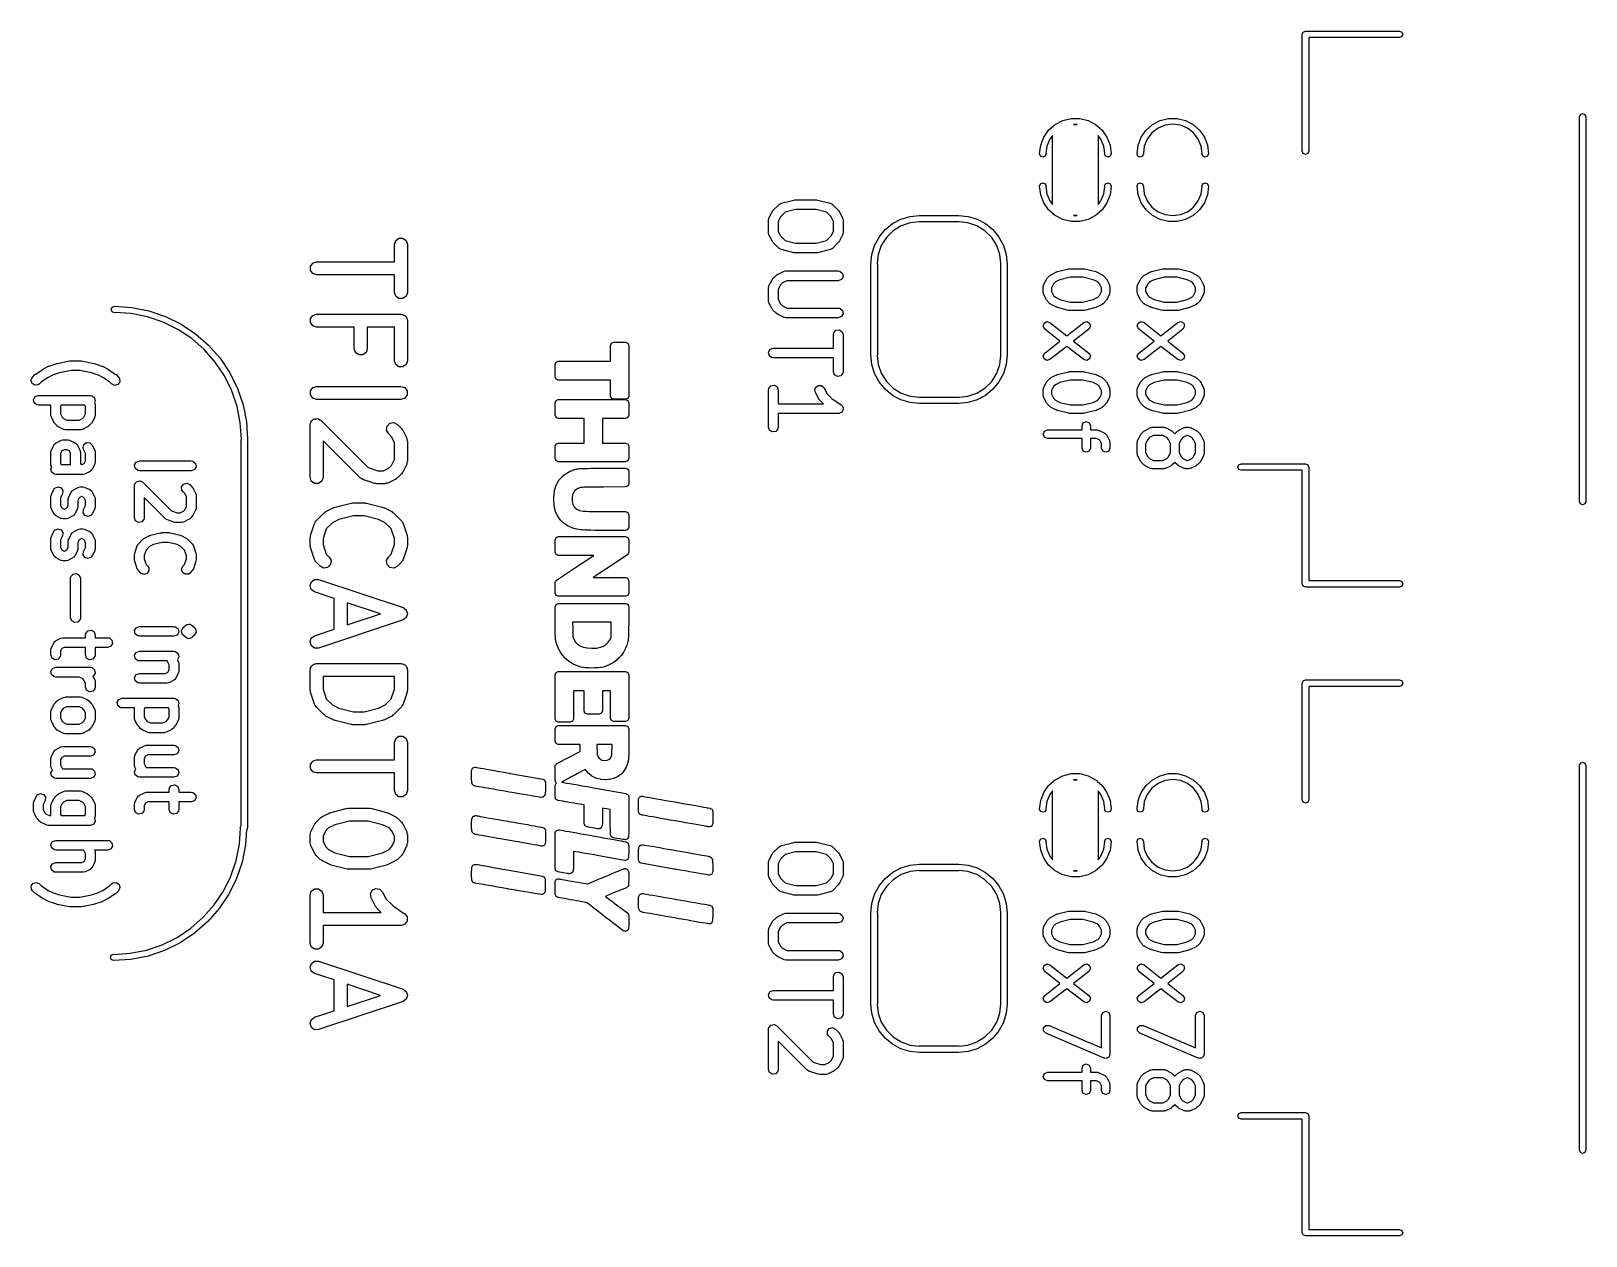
# Model space of a CAD drawing. Extents: x 0.034 to 0.977, y 0.087 to 0.818.
import ezdxf

# ---------------------------------------------------------------- set-up
doc = ezdxf.new("R2010")
doc.units = 0
doc.header["$MEASUREMENT"] = 0
doc.layers.add('BLACK', color=7, linetype='CONTINUOUS')

msp = doc.modelspace()

# ---------------------------------------------------------------- linework, layer by layer
at = {"layer": 'BLACK', "linetype": 'CONTINUOUS'}
for p, q in [((0.80472, 0.81634), (0.8053, 0.81773)), ((0.80472, 0.74547), (0.80472, 0.81634)), ((0.8053, 0.81773), (0.80669, 0.81831)), ((0.80669, 0.81831), (0.86378, 0.81831)), ((0.86378, 0.81437), (0.80866, 0.81437)), ((0.80866, 0.81437), (0.80866, 0.74547)), ((0.86378, 0.81831), (0.86517, 0.81773)), ((0.86517, 0.81495), (0.86378, 0.81437)), ((0.86517, 0.81773), (0.86575, 0.81634)), ((0.86575, 0.81634), (0.86517, 0.81495)), ((0.65487, 0.76168), (0.65949, 0.76411)), ((0.65949, 0.76411), (0.66456, 0.76535)), ((0.66456, 0.76535), (0.66978, 0.76535)), ((0.66978, 0.76535), (0.67484, 0.76411)), ((0.67484, 0.76411), (0.67947, 0.76168)), ((0.71392, 0.76168), (0.71854, 0.76411)), ((0.71854, 0.76411), (0.72361, 0.76535)), ((0.72361, 0.76535), (0.72883, 0.76535)), ((0.72883, 0.76535), (0.7339, 0.76411)), ((0.7339, 0.76411), (0.73852, 0.76168)), ((0.97284, 0.76634), (0.97341, 0.76773)), ((0.97284, 0.53287), (0.97284, 0.76634)), ((0.97341, 0.76773), (0.9748, 0.76831)), ((0.9748, 0.76831), (0.9762, 0.76773)), ((0.9762, 0.76773), (0.97677, 0.76634)), ((0.97677, 0.76634), (0.97677, 0.53287)), ((0.64799, 0.75392), (0.65096, 0.75822)), ((0.65096, 0.75822), (0.65389, 0.76081)), ((0.65339, 0.755), (0.65169, 0.75279)), ((0.65339, 0.71303), (0.65339, 0.755)), ((0.65389, 0.76081), (0.65396, 0.761)), ((0.65396, 0.761), (0.65421, 0.7611)), ((0.65421, 0.7611), (0.65487, 0.76168)), ((0.66717, 0.76173), (0.666, 0.76158)), ((0.666, 0.76158), (0.66833, 0.76158)), ((0.66833, 0.76158), (0.66717, 0.76173)), ((0.67947, 0.76168), (0.68012, 0.7611)), ((0.68012, 0.7611), (0.68037, 0.761)), ((0.68037, 0.761), (0.68045, 0.76081)), ((0.68045, 0.76081), (0.68337, 0.75822)), ((0.68264, 0.75279), (0.68095, 0.755)), ((0.68095, 0.755), (0.68095, 0.71303)), ((0.68337, 0.75822), (0.68634, 0.75392)), ((0.70705, 0.75392), (0.71001, 0.75822)), ((0.71001, 0.75822), (0.71392, 0.76168)), ((0.71359, 0.75649), (0.71074, 0.75279)), ((0.71729, 0.75933), (0.71359, 0.75649)), ((0.7216, 0.76112), (0.71729, 0.75933)), ((0.72622, 0.76173), (0.7216, 0.76112)), ((0.73084, 0.76112), (0.72622, 0.76173)), ((0.73516, 0.75933), (0.73084, 0.76112)), ((0.73886, 0.75649), (0.73516, 0.75933)), ((0.73852, 0.76168), (0.74243, 0.75822)), ((0.7417, 0.75279), (0.73886, 0.75649)), ((0.74243, 0.75822), (0.74539, 0.75392)), ((0.64551, 0.74386), (0.64614, 0.74904)), ((0.64614, 0.74904), (0.64799, 0.75392)), ((0.6499, 0.74848), (0.64933, 0.74414)), ((0.65169, 0.75279), (0.6499, 0.74848)), ((0.68443, 0.74848), (0.68264, 0.75279)), ((0.685, 0.74414), (0.68443, 0.74848)), ((0.68634, 0.75392), (0.68819, 0.74904)), ((0.68819, 0.74904), (0.68882, 0.74386)), ((0.70457, 0.74386), (0.7052, 0.74904)), ((0.7052, 0.74904), (0.70705, 0.75392)), ((0.70896, 0.74848), (0.70839, 0.74414)), ((0.71074, 0.75279), (0.70896, 0.74848)), ((0.74348, 0.74848), (0.7417, 0.75279)), ((0.74405, 0.74414), (0.74348, 0.74848)), ((0.74539, 0.75392), (0.74725, 0.74904)), ((0.74725, 0.74904), (0.74787, 0.74386)), ((0.8053, 0.74408), (0.80472, 0.74547)), ((0.80866, 0.74547), (0.80809, 0.74408)), ((0.64609, 0.74247), (0.64551, 0.74386)), ((0.64748, 0.74189), (0.64609, 0.74247)), ((0.64887, 0.74247), (0.64748, 0.74189)), ((0.64945, 0.74386), (0.64887, 0.74247)), ((0.64933, 0.74414), (0.64945, 0.74386)), ((0.68488, 0.74386), (0.685, 0.74414)), ((0.68546, 0.74247), (0.68488, 0.74386)), ((0.68685, 0.74189), (0.68546, 0.74247)), ((0.68824, 0.74247), (0.68685, 0.74189)), ((0.68882, 0.74386), (0.68824, 0.74247)), ((0.70514, 0.74247), (0.70457, 0.74386)), ((0.70654, 0.74189), (0.70514, 0.74247)), ((0.70793, 0.74247), (0.70654, 0.74189)), ((0.7085, 0.74386), (0.70793, 0.74247)), ((0.70839, 0.74414), (0.7085, 0.74386)), ((0.74394, 0.74386), (0.74405, 0.74414)), ((0.74451, 0.74247), (0.74394, 0.74386)), ((0.74591, 0.74189), (0.74451, 0.74247)), ((0.7473, 0.74247), (0.74591, 0.74189)), ((0.74787, 0.74386), (0.7473, 0.74247)), ((0.80669, 0.7435), (0.8053, 0.74408)), ((0.80809, 0.74408), (0.80669, 0.7435)), ((0.64609, 0.72557), (0.64748, 0.72614)), ((0.64748, 0.72614), (0.64887, 0.72557)), ((0.68546, 0.72557), (0.68685, 0.72614)), ((0.68685, 0.72614), (0.68824, 0.72557)), ((0.70514, 0.72557), (0.70654, 0.72614)), ((0.70654, 0.72614), (0.70793, 0.72557)), ((0.74451, 0.72557), (0.74591, 0.72614)), ((0.74591, 0.72614), (0.7473, 0.72557)), ((0.64551, 0.72417), (0.64609, 0.72557)), ((0.64614, 0.71899), (0.64551, 0.72417)), ((0.64799, 0.71411), (0.64614, 0.71899)), ((0.64887, 0.72557), (0.64945, 0.72417)), ((0.64945, 0.72417), (0.64933, 0.72389)), ((0.64933, 0.72389), (0.6499, 0.71955)), ((0.6499, 0.71955), (0.65169, 0.71524)), ((0.68264, 0.71524), (0.68443, 0.71955)), ((0.68443, 0.71955), (0.685, 0.72389)), ((0.68488, 0.72417), (0.68546, 0.72557)), ((0.685, 0.72389), (0.68488, 0.72417)), ((0.68819, 0.71899), (0.68634, 0.71411)), ((0.68882, 0.72417), (0.68819, 0.71899)), ((0.68824, 0.72557), (0.68882, 0.72417)), ((0.70457, 0.72417), (0.70514, 0.72557)), ((0.7052, 0.71899), (0.70457, 0.72417)), ((0.70705, 0.71411), (0.7052, 0.71899)), ((0.70793, 0.72557), (0.7085, 0.72417)), ((0.7085, 0.72417), (0.70839, 0.72389)), ((0.70839, 0.72389), (0.70896, 0.71955)), ((0.70896, 0.71955), (0.71074, 0.71524)), ((0.7417, 0.71524), (0.74348, 0.71955)), ((0.74348, 0.71955), (0.74405, 0.72389)), ((0.74394, 0.72417), (0.74451, 0.72557)), ((0.74405, 0.72389), (0.74394, 0.72417)), ((0.74725, 0.71899), (0.74539, 0.71411)), ((0.74787, 0.72417), (0.74725, 0.71899)), ((0.7473, 0.72557), (0.74787, 0.72417)), ((0.48136, 0.70487), (0.48323, 0.70862)), ((0.48323, 0.70862), (0.48376, 0.70933)), ((0.48376, 0.70933), (0.48379, 0.70939)), ((0.48379, 0.70939), (0.48754, 0.71314)), ((0.48754, 0.71314), (0.48838, 0.71373)), ((0.49113, 0.70838), (0.4883, 0.70555)), ((0.48838, 0.71373), (0.48867, 0.71375)), ((0.48867, 0.71375), (0.48891, 0.71391)), ((0.48891, 0.71391), (0.49641, 0.71579)), ((0.49749, 0.70997), (0.49113, 0.70838)), ((0.49641, 0.71579), (0.497, 0.71583)), ((0.497, 0.71583), (0.49712, 0.71588)), ((0.49712, 0.71588), (0.51025, 0.71588)), ((0.50988, 0.70997), (0.49749, 0.70997)), ((0.51624, 0.70838), (0.50988, 0.70997)), ((0.51025, 0.71588), (0.51083, 0.71578)), ((0.51083, 0.71578), (0.51096, 0.71579)), ((0.51096, 0.71579), (0.51846, 0.71391)), ((0.51907, 0.70555), (0.51624, 0.70838)), ((0.51846, 0.71391), (0.5194, 0.7135)), ((0.5194, 0.7135), (0.51957, 0.71326)), ((0.51957, 0.71326), (0.51983, 0.71314)), ((0.51983, 0.71314), (0.52358, 0.70939)), ((0.52358, 0.70939), (0.52409, 0.70866)), ((0.52409, 0.70866), (0.52414, 0.70862)), ((0.52414, 0.70862), (0.52601, 0.70487)), ((0.65096, 0.70981), (0.64799, 0.71411)), ((0.65389, 0.70722), (0.65096, 0.70981)), ((0.65169, 0.71524), (0.65339, 0.71303)), ((0.65396, 0.70703), (0.65389, 0.70722)), ((0.68045, 0.70722), (0.68037, 0.70703)), ((0.68337, 0.70981), (0.68045, 0.70722)), ((0.68095, 0.71303), (0.68264, 0.71524)), ((0.68634, 0.71411), (0.68337, 0.70981)), ((0.71001, 0.70981), (0.70705, 0.71411)), ((0.71392, 0.70635), (0.71001, 0.70981)), ((0.71074, 0.71524), (0.71359, 0.71154)), ((0.71359, 0.71154), (0.71729, 0.7087)), ((0.71729, 0.7087), (0.7216, 0.70691)), ((0.73084, 0.70691), (0.73516, 0.7087)), ((0.73516, 0.7087), (0.73886, 0.71154)), ((0.74243, 0.70981), (0.73852, 0.70635)), ((0.73886, 0.71154), (0.7417, 0.71524)), ((0.74539, 0.71411), (0.74243, 0.70981)), ((0.48105, 0.70355), (0.48123, 0.70456)), ((0.48105, 0.69605), (0.48105, 0.70355)), ((0.48123, 0.70456), (0.48134, 0.7047)), ((0.48134, 0.7047), (0.48136, 0.70487)), ((0.4883, 0.70555), (0.48695, 0.70285)), ((0.48695, 0.70285), (0.48695, 0.69675)), ((0.52042, 0.70285), (0.51907, 0.70555)), ((0.52042, 0.69675), (0.52042, 0.70285)), ((0.52601, 0.70487), (0.5263, 0.70389)), ((0.5263, 0.70389), (0.52626, 0.70372)), ((0.52626, 0.70372), (0.52632, 0.70355)), ((0.52632, 0.70355), (0.52632, 0.69605)), ((0.54813, 0.69333), (0.5518, 0.69781)), ((0.5518, 0.69781), (0.55627, 0.70148)), ((0.55627, 0.70148), (0.56138, 0.70421)), ((0.5615, 0.70013), (0.55662, 0.69706)), ((0.56138, 0.70421), (0.56692, 0.70589)), ((0.56695, 0.70204), (0.5615, 0.70013)), ((0.56692, 0.70589), (0.57268, 0.70646)), ((0.57237, 0.70265), (0.56695, 0.70204)), ((0.57268, 0.70252), (0.57237, 0.70265)), ((0.57268, 0.70646), (0.5963, 0.70646)), ((0.5963, 0.70252), (0.57268, 0.70252)), ((0.5963, 0.70646), (0.60206, 0.70589)), ((0.59661, 0.70265), (0.5963, 0.70252)), ((0.60203, 0.70204), (0.59661, 0.70265)), ((0.60747, 0.70013), (0.60203, 0.70204)), ((0.60206, 0.70589), (0.6076, 0.70421)), ((0.61236, 0.69706), (0.60747, 0.70013)), ((0.6076, 0.70421), (0.6127, 0.70148)), ((0.6127, 0.70148), (0.61718, 0.69781)), ((0.61718, 0.69781), (0.62085, 0.69333)), ((0.65421, 0.70693), (0.65396, 0.70703)), ((0.65487, 0.70635), (0.65421, 0.70693)), ((0.65949, 0.70393), (0.65487, 0.70635)), ((0.66456, 0.70268), (0.65949, 0.70393)), ((0.66978, 0.70268), (0.66456, 0.70268)), ((0.666, 0.70646), (0.66717, 0.7063)), ((0.66833, 0.70646), (0.666, 0.70646)), ((0.66717, 0.7063), (0.66833, 0.70646)), ((0.67484, 0.70393), (0.66978, 0.70268)), ((0.67947, 0.70635), (0.67484, 0.70393)), ((0.68012, 0.70693), (0.67947, 0.70635)), ((0.68037, 0.70703), (0.68012, 0.70693)), ((0.71854, 0.70393), (0.71392, 0.70635)), ((0.72361, 0.70268), (0.71854, 0.70393)), ((0.7216, 0.70691), (0.72622, 0.7063)), ((0.72883, 0.70268), (0.72361, 0.70268)), ((0.72622, 0.7063), (0.73084, 0.70691)), ((0.7339, 0.70393), (0.72883, 0.70268)), ((0.73852, 0.70635), (0.7339, 0.70393)), ((0.25425, 0.68893), (0.255, 0.69124)), ((0.25425, 0.67824), (0.25425, 0.68893)), ((0.255, 0.69124), (0.25697, 0.69267)), ((0.25697, 0.69267), (0.2594, 0.69267)), ((0.2594, 0.69267), (0.26137, 0.69124)), ((0.26137, 0.69124), (0.26212, 0.68893)), ((0.26212, 0.68893), (0.26212, 0.65968)), ((0.48111, 0.69589), (0.48105, 0.69605)), ((0.48107, 0.69571), (0.48111, 0.69589)), ((0.48136, 0.69473), (0.48107, 0.69571)), ((0.48323, 0.69098), (0.48136, 0.69473)), ((0.48328, 0.69094), (0.48323, 0.69098)), ((0.48379, 0.69021), (0.48328, 0.69094)), ((0.48754, 0.68646), (0.48379, 0.69021)), ((0.48695, 0.69675), (0.4883, 0.69405)), ((0.4883, 0.69405), (0.49113, 0.69122)), ((0.49113, 0.69122), (0.49749, 0.68963)), ((0.49749, 0.68963), (0.50988, 0.68963)), ((0.50988, 0.68963), (0.51624, 0.69122)), ((0.51624, 0.69122), (0.51907, 0.69405)), ((0.51907, 0.69405), (0.52042, 0.69675)), ((0.52358, 0.69021), (0.51983, 0.68646)), ((0.52361, 0.69027), (0.52358, 0.69021)), ((0.52414, 0.69098), (0.52361, 0.69027)), ((0.52601, 0.69473), (0.52414, 0.69098)), ((0.52603, 0.69491), (0.52601, 0.69473)), ((0.52615, 0.69504), (0.52603, 0.69491)), ((0.52632, 0.69605), (0.52615, 0.69504)), ((0.5454, 0.68823), (0.54813, 0.69333)), ((0.55254, 0.69299), (0.54948, 0.6881)), ((0.55662, 0.69706), (0.55254, 0.69299)), ((0.61643, 0.69299), (0.61236, 0.69706)), ((0.6195, 0.6881), (0.61643, 0.69299)), ((0.62085, 0.69333), (0.62358, 0.68823)), ((0.4878, 0.68634), (0.48754, 0.68646)), ((0.48797, 0.68611), (0.4878, 0.68634)), ((0.48891, 0.68569), (0.48797, 0.68611)), ((0.49641, 0.68381), (0.48891, 0.68569)), ((0.49654, 0.68383), (0.49641, 0.68381)), ((0.49712, 0.68373), (0.49654, 0.68383)), ((0.51025, 0.68373), (0.49712, 0.68373)), ((0.51038, 0.68377), (0.51025, 0.68373)), ((0.51096, 0.68381), (0.51038, 0.68377)), ((0.51846, 0.68569), (0.51096, 0.68381)), ((0.5187, 0.68585), (0.51846, 0.68569)), ((0.51899, 0.68588), (0.5187, 0.68585)), ((0.51983, 0.68646), (0.51899, 0.68588)), ((0.54315, 0.67693), (0.54372, 0.68269)), ((0.54372, 0.68269), (0.5454, 0.68823)), ((0.54757, 0.68266), (0.54696, 0.67724)), ((0.54948, 0.6881), (0.54757, 0.68266)), ((0.62141, 0.68266), (0.6195, 0.6881)), ((0.62202, 0.67724), (0.62141, 0.68266)), ((0.62358, 0.68823), (0.62526, 0.68269)), ((0.62526, 0.68269), (0.62583, 0.67693)), ((0.20326, 0.67552), (0.20469, 0.67749)), ((0.20326, 0.67309), (0.20326, 0.67552)), ((0.20469, 0.67112), (0.20326, 0.67309)), ((0.20469, 0.67749), (0.207, 0.67824)), ((0.207, 0.67037), (0.20469, 0.67112)), ((0.207, 0.67824), (0.25425, 0.67824)), ((0.25425, 0.67037), (0.207, 0.67037)), ((0.25425, 0.65968), (0.25425, 0.67037)), ((0.48379, 0.66814), (0.48566, 0.67002)), ((0.48566, 0.67002), (0.48639, 0.67052)), ((0.48639, 0.67052), (0.48643, 0.67057)), ((0.48643, 0.67057), (0.49018, 0.67245)), ((0.49018, 0.67245), (0.49116, 0.67274)), ((0.49116, 0.67274), (0.49133, 0.6727)), ((0.49133, 0.6727), (0.4915, 0.67276)), ((0.4915, 0.67276), (0.52337, 0.67276)), ((0.52337, 0.67276), (0.52438, 0.67258)), ((0.52438, 0.67258), (0.52593, 0.67128)), ((0.52593, 0.67128), (0.52628, 0.66929)), ((0.54315, 0.62181), (0.54315, 0.67693)), ((0.54696, 0.67724), (0.54709, 0.67693)), ((0.54709, 0.67693), (0.54709, 0.62181)), ((0.62189, 0.67693), (0.62202, 0.67724)), ((0.62189, 0.62181), (0.62189, 0.67693)), ((0.62583, 0.67693), (0.62583, 0.62181)), ((0.65005, 0.66831), (0.65174, 0.66999)), ((0.65174, 0.66999), (0.65213, 0.67015)), ((0.65213, 0.67015), (0.6524, 0.67047)), ((0.6524, 0.67047), (0.65578, 0.67216)), ((0.65578, 0.67216), (0.65607, 0.67218)), ((0.65607, 0.67218), (0.6563, 0.67235)), ((0.6563, 0.67235), (0.66305, 0.67404)), ((0.66305, 0.67404), (0.66337, 0.67399)), ((0.66337, 0.67399), (0.66367, 0.67412)), ((0.66367, 0.67412), (0.67211, 0.67412)), ((0.67211, 0.67412), (0.67241, 0.67399)), ((0.67241, 0.67399), (0.67273, 0.67404)), ((0.67273, 0.67404), (0.67948, 0.67235)), ((0.67948, 0.67235), (0.67971, 0.67218)), ((0.67971, 0.67218), (0.68, 0.67216)), ((0.68, 0.67216), (0.68337, 0.67047)), ((0.68337, 0.67047), (0.68365, 0.67015)), ((0.68365, 0.67015), (0.68404, 0.66999)), ((0.68404, 0.66999), (0.68573, 0.66831)), ((0.7071, 0.66831), (0.70878, 0.66999)), ((0.70878, 0.66999), (0.70917, 0.67015)), ((0.70917, 0.67015), (0.70945, 0.67047)), ((0.70945, 0.67047), (0.71282, 0.67216)), ((0.71282, 0.67216), (0.71311, 0.67218)), ((0.71311, 0.67218), (0.71335, 0.67235)), ((0.71335, 0.67235), (0.7201, 0.67404)), ((0.7201, 0.67404), (0.72042, 0.67399)), ((0.72042, 0.67399), (0.72072, 0.67412)), ((0.72072, 0.67412), (0.72915, 0.67412)), ((0.72915, 0.67412), (0.72945, 0.67399)), ((0.72945, 0.67399), (0.72977, 0.67404)), ((0.72977, 0.67404), (0.73652, 0.67235)), ((0.73652, 0.67235), (0.73676, 0.67218)), ((0.73676, 0.67218), (0.73705, 0.67216)), ((0.73705, 0.67216), (0.74042, 0.67047)), ((0.74042, 0.67047), (0.7407, 0.67015)), ((0.7407, 0.67015), (0.74109, 0.66999)), ((0.74109, 0.66999), (0.74277, 0.66831)), ((0.48105, 0.66231), (0.48123, 0.66332)), ((0.48105, 0.65481), (0.48105, 0.66231)), ((0.48123, 0.66332), (0.48134, 0.66345)), ((0.48134, 0.66345), (0.48136, 0.66363)), ((0.48136, 0.66363), (0.48323, 0.66738)), ((0.48323, 0.66738), (0.48376, 0.66809)), ((0.48376, 0.66809), (0.48379, 0.66814)), ((0.4883, 0.66431), (0.48695, 0.66161)), ((0.48695, 0.66161), (0.48695, 0.6555)), ((0.4895, 0.6655), (0.4883, 0.66431)), ((0.4922, 0.66685), (0.4895, 0.6655)), ((0.52337, 0.66685), (0.4922, 0.66685)), ((0.52527, 0.66754), (0.52337, 0.66685)), ((0.52628, 0.66929), (0.52527, 0.66754)), ((0.64761, 0.66312), (0.64784, 0.66367)), ((0.64761, 0.65975), (0.64761, 0.66312)), ((0.64784, 0.66367), (0.64788, 0.66427)), ((0.64788, 0.66427), (0.64957, 0.66764)), ((0.64957, 0.66764), (0.64989, 0.66792)), ((0.64989, 0.66792), (0.65005, 0.66831)), ((0.65396, 0.66498), (0.65273, 0.66252)), ((0.65273, 0.66252), (0.65273, 0.66035)), ((0.65273, 0.66035), (0.65396, 0.65789)), ((0.65506, 0.66608), (0.65396, 0.66498)), ((0.65781, 0.66746), (0.65506, 0.66608)), ((0.66399, 0.669), (0.65781, 0.66746)), ((0.67179, 0.669), (0.66399, 0.669)), ((0.67796, 0.66746), (0.67179, 0.669)), ((0.68071, 0.66608), (0.67796, 0.66746)), ((0.68181, 0.66498), (0.68071, 0.66608)), ((0.68305, 0.66252), (0.68181, 0.66498)), ((0.68181, 0.65789), (0.68305, 0.66035)), ((0.68305, 0.66035), (0.68305, 0.66252)), ((0.68573, 0.66831), (0.68589, 0.66792)), ((0.68589, 0.66792), (0.68621, 0.66764)), ((0.68621, 0.66764), (0.68789, 0.66427)), ((0.68789, 0.66427), (0.68794, 0.66367)), ((0.68794, 0.66367), (0.68816, 0.66312)), ((0.68816, 0.66312), (0.68816, 0.65975)), ((0.70466, 0.66312), (0.70489, 0.66367)), ((0.70466, 0.65975), (0.70466, 0.66312)), ((0.70489, 0.66367), (0.70493, 0.66427)), ((0.70493, 0.66427), (0.70662, 0.66764)), ((0.70662, 0.66764), (0.70693, 0.66792)), ((0.70693, 0.66792), (0.7071, 0.66831)), ((0.71101, 0.66498), (0.70978, 0.66252)), ((0.70978, 0.66252), (0.70978, 0.66035)), ((0.70978, 0.66035), (0.71101, 0.65789)), ((0.71211, 0.66608), (0.71101, 0.66498)), ((0.71486, 0.66746), (0.71211, 0.66608)), ((0.72103, 0.669), (0.71486, 0.66746)), ((0.72884, 0.669), (0.72103, 0.669)), ((0.73501, 0.66746), (0.72884, 0.669)), ((0.73776, 0.66608), (0.73501, 0.66746)), ((0.73886, 0.66498), (0.73776, 0.66608)), ((0.74009, 0.66252), (0.73886, 0.66498)), ((0.73886, 0.65789), (0.74009, 0.66035)), ((0.74009, 0.66035), (0.74009, 0.66252)), ((0.74277, 0.66831), (0.74294, 0.66792)), ((0.74294, 0.66792), (0.74325, 0.66764)), ((0.74325, 0.66764), (0.74494, 0.66427)), ((0.74494, 0.66427), (0.74498, 0.66367)), ((0.74498, 0.66367), (0.74521, 0.66312)), ((0.74521, 0.66312), (0.74521, 0.65975)), ((0.08252, 0.64937), (0.0831, 0.65076)), ((0.0831, 0.65076), (0.08449, 0.65134)), ((0.08449, 0.65134), (0.09502, 0.65065)), ((0.09502, 0.65065), (0.10538, 0.64859)), ((0.255, 0.65737), (0.25425, 0.65968)), ((0.25697, 0.65594), (0.255, 0.65737)), ((0.2594, 0.65594), (0.25697, 0.65594)), ((0.26137, 0.65737), (0.2594, 0.65594)), ((0.26212, 0.65968), (0.26137, 0.65737)), ((0.48111, 0.65464), (0.48105, 0.65481)), ((0.48107, 0.65447), (0.48111, 0.65464)), ((0.48136, 0.65349), (0.48107, 0.65447)), ((0.48323, 0.64974), (0.48136, 0.65349)), ((0.48695, 0.6555), (0.4883, 0.65281)), ((0.4883, 0.65281), (0.4895, 0.65161)), ((0.4895, 0.65161), (0.4922, 0.65026)), ((0.64784, 0.6592), (0.64761, 0.65975)), ((0.64788, 0.6586), (0.64784, 0.6592)), ((0.64957, 0.65523), (0.64788, 0.6586)), ((0.64989, 0.65495), (0.64957, 0.65523)), ((0.65005, 0.65456), (0.64989, 0.65495)), ((0.65174, 0.65288), (0.65005, 0.65456)), ((0.65213, 0.65271), (0.65174, 0.65288)), ((0.6524, 0.6524), (0.65213, 0.65271)), ((0.65578, 0.65071), (0.6524, 0.6524)), ((0.65396, 0.65789), (0.65506, 0.65679)), ((0.65506, 0.65679), (0.65781, 0.65541)), ((0.65607, 0.65069), (0.65578, 0.65071)), ((0.6563, 0.65051), (0.65607, 0.65069)), ((0.65781, 0.65541), (0.66399, 0.65387)), ((0.66399, 0.65387), (0.67179, 0.65387)), ((0.67179, 0.65387), (0.67796, 0.65541)), ((0.67796, 0.65541), (0.68071, 0.65679)), ((0.67971, 0.65069), (0.67948, 0.65051)), ((0.68, 0.65071), (0.67971, 0.65069)), ((0.68337, 0.6524), (0.68, 0.65071)), ((0.68071, 0.65679), (0.68181, 0.65789)), ((0.68365, 0.65271), (0.68337, 0.6524)), ((0.68404, 0.65288), (0.68365, 0.65271)), ((0.68573, 0.65456), (0.68404, 0.65288)), ((0.68589, 0.65495), (0.68573, 0.65456)), ((0.68621, 0.65523), (0.68589, 0.65495)), ((0.68789, 0.6586), (0.68621, 0.65523)), ((0.68794, 0.6592), (0.68789, 0.6586)), ((0.68816, 0.65975), (0.68794, 0.6592)), ((0.70489, 0.6592), (0.70466, 0.65975)), ((0.70493, 0.6586), (0.70489, 0.6592)), ((0.70662, 0.65523), (0.70493, 0.6586)), ((0.70693, 0.65495), (0.70662, 0.65523)), ((0.7071, 0.65456), (0.70693, 0.65495)), ((0.70878, 0.65288), (0.7071, 0.65456)), ((0.70917, 0.65271), (0.70878, 0.65288)), ((0.70945, 0.6524), (0.70917, 0.65271)), ((0.71282, 0.65071), (0.70945, 0.6524)), ((0.71101, 0.65789), (0.71211, 0.65679)), ((0.71211, 0.65679), (0.71486, 0.65541)), ((0.71311, 0.65069), (0.71282, 0.65071)), ((0.71335, 0.65051), (0.71311, 0.65069)), ((0.71486, 0.65541), (0.72103, 0.65387)), ((0.72103, 0.65387), (0.72884, 0.65387)), ((0.72884, 0.65387), (0.73501, 0.65541)), ((0.73501, 0.65541), (0.73776, 0.65679)), ((0.73676, 0.65069), (0.73652, 0.65051)), ((0.73705, 0.65071), (0.73676, 0.65069)), ((0.74042, 0.6524), (0.73705, 0.65071)), ((0.73776, 0.65679), (0.73886, 0.65789)), ((0.7407, 0.65271), (0.74042, 0.6524)), ((0.74109, 0.65288), (0.7407, 0.65271)), ((0.74277, 0.65456), (0.74109, 0.65288)), ((0.74294, 0.65495), (0.74277, 0.65456)), ((0.74325, 0.65523), (0.74294, 0.65495)), ((0.74494, 0.6586), (0.74325, 0.65523)), ((0.74498, 0.6592), (0.74494, 0.6586)), ((0.74521, 0.65975), (0.74498, 0.6592)), ((0.0831, 0.64798), (0.08252, 0.64937)), ((0.08449, 0.6474), (0.0831, 0.64798)), ((0.08483, 0.64754), (0.08449, 0.6474)), ((0.09453, 0.64691), (0.08483, 0.64754)), ((0.1044, 0.64494), (0.09453, 0.64691)), ((0.11393, 0.64171), (0.1044, 0.64494)), ((0.10538, 0.64859), (0.11537, 0.64519)), ((0.12296, 0.63726), (0.11393, 0.64171)), ((0.11537, 0.64519), (0.12484, 0.64053)), ((0.20326, 0.64384), (0.20469, 0.64581)), ((0.20326, 0.6414), (0.20326, 0.64384)), ((0.20469, 0.63944), (0.20326, 0.6414)), ((0.20469, 0.64581), (0.207, 0.64656)), ((0.207, 0.64656), (0.25818, 0.64656)), ((0.25818, 0.64656), (0.25878, 0.64636)), ((0.25878, 0.64636), (0.2594, 0.64636)), ((0.2594, 0.64636), (0.25991, 0.646)), ((0.25991, 0.646), (0.2605, 0.64581)), ((0.2605, 0.64581), (0.26087, 0.6453)), ((0.26087, 0.6453), (0.26137, 0.64494)), ((0.26137, 0.64494), (0.26156, 0.64434)), ((0.26156, 0.64434), (0.26193, 0.64384)), ((0.26193, 0.64384), (0.26193, 0.64321)), ((0.26193, 0.64321), (0.26212, 0.64262)), ((0.26212, 0.64262), (0.26212, 0.61825)), ((0.48328, 0.64969), (0.48323, 0.64974)), ((0.48379, 0.64897), (0.48328, 0.64969)), ((0.48566, 0.64709), (0.48379, 0.64897)), ((0.48572, 0.64707), (0.48566, 0.64709)), ((0.48643, 0.64654), (0.48572, 0.64707)), ((0.49018, 0.64467), (0.48643, 0.64654)), ((0.49035, 0.64465), (0.49018, 0.64467)), ((0.49049, 0.64453), (0.49035, 0.64465)), ((0.4915, 0.64436), (0.49049, 0.64453)), ((0.52337, 0.64436), (0.4915, 0.64436)), ((0.4922, 0.65026), (0.52337, 0.65026)), ((0.52337, 0.65026), (0.52438, 0.65008)), ((0.52527, 0.64505), (0.52337, 0.64436)), ((0.52438, 0.65008), (0.52593, 0.64878)), ((0.52628, 0.6468), (0.52527, 0.64505)), ((0.52593, 0.64878), (0.52628, 0.6468)), ((0.64816, 0.64108), (0.64987, 0.64204)), ((0.64987, 0.64204), (0.65175, 0.64151)), ((0.65175, 0.64151), (0.66198, 0.63347)), ((0.66305, 0.64883), (0.6563, 0.65051)), ((0.66198, 0.63347), (0.67221, 0.64151)), ((0.66337, 0.64888), (0.66305, 0.64883)), ((0.66367, 0.64875), (0.66337, 0.64888)), ((0.67211, 0.64875), (0.66367, 0.64875)), ((0.67241, 0.64888), (0.67211, 0.64875)), ((0.67221, 0.64151), (0.6741, 0.64204)), ((0.67273, 0.64883), (0.67241, 0.64888)), ((0.67948, 0.65051), (0.67273, 0.64883)), ((0.6741, 0.64204), (0.67581, 0.64108)), ((0.70521, 0.64108), (0.70691, 0.64204)), ((0.70691, 0.64204), (0.7088, 0.64151)), ((0.7088, 0.64151), (0.71903, 0.63347)), ((0.7201, 0.64883), (0.71335, 0.65051)), ((0.71903, 0.63347), (0.72926, 0.64151)), ((0.72042, 0.64888), (0.7201, 0.64883)), ((0.72072, 0.64875), (0.72042, 0.64888)), ((0.72915, 0.64875), (0.72072, 0.64875)), ((0.72945, 0.64888), (0.72915, 0.64875)), ((0.72926, 0.64151), (0.73115, 0.64204)), ((0.72977, 0.64883), (0.72945, 0.64888)), ((0.73652, 0.65051), (0.72977, 0.64883)), ((0.73115, 0.64204), (0.73285, 0.64108)), ((0.13132, 0.63167), (0.12296, 0.63726)), ((0.12484, 0.64053), (0.13362, 0.63466)), ((0.13362, 0.63466), (0.14156, 0.6277)), ((0.207, 0.63868), (0.20469, 0.63944)), ((0.22988, 0.63868), (0.207, 0.63868)), ((0.22988, 0.62556), (0.22988, 0.63868)), ((0.25425, 0.63868), (0.23775, 0.63868)), ((0.23775, 0.63868), (0.23775, 0.62556)), ((0.25425, 0.61825), (0.25425, 0.63868)), ((0.52042, 0.63418), (0.5206, 0.63519)), ((0.52042, 0.62589), (0.52042, 0.63418)), ((0.5206, 0.63519), (0.52189, 0.63674)), ((0.52189, 0.63674), (0.52388, 0.63709)), ((0.52388, 0.63709), (0.52563, 0.63608)), ((0.52563, 0.63608), (0.52632, 0.63418)), ((0.52632, 0.63418), (0.52632, 0.61169)), ((0.64763, 0.63919), (0.64816, 0.64108)), ((0.64859, 0.63749), (0.64763, 0.63919)), ((0.65784, 0.63022), (0.64859, 0.63749)), ((0.67537, 0.63749), (0.66612, 0.63022)), ((0.67633, 0.63919), (0.67537, 0.63749)), ((0.67581, 0.64108), (0.67633, 0.63919)), ((0.70468, 0.63919), (0.70521, 0.64108)), ((0.70564, 0.63749), (0.70468, 0.63919)), ((0.71489, 0.63022), (0.70564, 0.63749)), ((0.73242, 0.63749), (0.72317, 0.63022)), ((0.73338, 0.63919), (0.73242, 0.63749)), ((0.73285, 0.64108), (0.73338, 0.63919)), ((0.13889, 0.62503), (0.13132, 0.63167)), ((0.14553, 0.61747), (0.13889, 0.62503)), ((0.14156, 0.6277), (0.14852, 0.61976)), ((0.23063, 0.62325), (0.22988, 0.62556)), ((0.2326, 0.62182), (0.23063, 0.62325)), ((0.237, 0.62325), (0.23503, 0.62182)), ((0.23775, 0.62556), (0.237, 0.62325)), ((0.3852, 0.62756), (0.38578, 0.62895)), ((0.3852, 0.61791), (0.3852, 0.62756)), ((0.38578, 0.62895), (0.38717, 0.62952)), ((0.38717, 0.62952), (0.3944, 0.62952)), ((0.3944, 0.62952), (0.39579, 0.62895)), ((0.39579, 0.62895), (0.39637, 0.62756)), ((0.39637, 0.62756), (0.39637, 0.59683)), ((0.48109, 0.62345), (0.4821, 0.6252)), ((0.48144, 0.62146), (0.48109, 0.62345)), ((0.4821, 0.6252), (0.484, 0.62589)), ((0.484, 0.62589), (0.52042, 0.62589)), ((0.64763, 0.62124), (0.64859, 0.62295)), ((0.64859, 0.62295), (0.65784, 0.63022)), ((0.66198, 0.62696), (0.65175, 0.61893)), ((0.67221, 0.61893), (0.66198, 0.62696)), ((0.66612, 0.63022), (0.67537, 0.62295)), ((0.67537, 0.62295), (0.67633, 0.62124)), ((0.70468, 0.62124), (0.70564, 0.62295)), ((0.70564, 0.62295), (0.71489, 0.63022)), ((0.71903, 0.62696), (0.7088, 0.61893)), ((0.72926, 0.61893), (0.71903, 0.62696)), ((0.72317, 0.63022), (0.73242, 0.62295)), ((0.73242, 0.62295), (0.73338, 0.62124)), ((0.03669, 0.61021), (0.04119, 0.61321)), ((0.04119, 0.61321), (0.04143, 0.61331)), ((0.04143, 0.61331), (0.0415, 0.61339)), ((0.0415, 0.61339), (0.0445, 0.61489)), ((0.0445, 0.61489), (0.0448, 0.61498)), ((0.0448, 0.61498), (0.04489, 0.61505)), ((0.04489, 0.61505), (0.04939, 0.61655)), ((0.04939, 0.61655), (0.04965, 0.61659)), ((0.04965, 0.61659), (0.04974, 0.61664)), ((0.04974, 0.61664), (0.05724, 0.61814)), ((0.05724, 0.61814), (0.05769, 0.61816)), ((0.05769, 0.61816), (0.05782, 0.6182)), ((0.05782, 0.6182), (0.06382, 0.6182)), ((0.06382, 0.6182), (0.06426, 0.61812)), ((0.06426, 0.61812), (0.0644, 0.61814)), ((0.0644, 0.61814), (0.0719, 0.61664)), ((0.0719, 0.61664), (0.07215, 0.61655)), ((0.07215, 0.61655), (0.07225, 0.61655)), ((0.07225, 0.61655), (0.07675, 0.61505)), ((0.07675, 0.61505), (0.07702, 0.6149)), ((0.07702, 0.6149), (0.07714, 0.61489)), ((0.07714, 0.61489), (0.08014, 0.61339)), ((0.08014, 0.61339), (0.08035, 0.61323)), ((0.08035, 0.61323), (0.08046, 0.61321)), ((0.08046, 0.61321), (0.08496, 0.61021)), ((0.15112, 0.6091), (0.14553, 0.61747)), ((0.14852, 0.61976), (0.15438, 0.61098)), ((0.23503, 0.62182), (0.2326, 0.62182)), ((0.255, 0.61594), (0.25425, 0.61825)), ((0.25697, 0.6145), (0.255, 0.61594)), ((0.2594, 0.6145), (0.25697, 0.6145)), ((0.26137, 0.61594), (0.2594, 0.6145)), ((0.26212, 0.61825), (0.26137, 0.61594)), ((0.35163, 0.61594), (0.35221, 0.61733)), ((0.35163, 0.60845), (0.35163, 0.61594)), ((0.35221, 0.61733), (0.3536, 0.61791)), ((0.3536, 0.61791), (0.3852, 0.61791)), ((0.48299, 0.62016), (0.48144, 0.62146)), ((0.484, 0.61998), (0.48299, 0.62016)), ((0.52042, 0.61998), (0.484, 0.61998)), ((0.52042, 0.61169), (0.52042, 0.61998)), ((0.54372, 0.61605), (0.54315, 0.62181)), ((0.5454, 0.61051), (0.54372, 0.61605)), ((0.54709, 0.62181), (0.54696, 0.6215)), ((0.54696, 0.6215), (0.54757, 0.61608)), ((0.54757, 0.61608), (0.54948, 0.61064)), ((0.6195, 0.61064), (0.62141, 0.61608)), ((0.62141, 0.61608), (0.62202, 0.6215)), ((0.62202, 0.6215), (0.62189, 0.62181)), ((0.62526, 0.61605), (0.62358, 0.61051)), ((0.62583, 0.62181), (0.62526, 0.61605)), ((0.64816, 0.61936), (0.64763, 0.62124)), ((0.64987, 0.6184), (0.64816, 0.61936)), ((0.65175, 0.61893), (0.64987, 0.6184)), ((0.6741, 0.6184), (0.67221, 0.61893)), ((0.67581, 0.61936), (0.6741, 0.6184)), ((0.67633, 0.62124), (0.67581, 0.61936)), ((0.70521, 0.61936), (0.70468, 0.62124)), ((0.70691, 0.6184), (0.70521, 0.61936)), ((0.7088, 0.61893), (0.70691, 0.6184)), ((0.73115, 0.6184), (0.72926, 0.61893)), ((0.73285, 0.61936), (0.73115, 0.6184)), ((0.73338, 0.62124), (0.73285, 0.61936)), ((0.03388, 0.60651), (0.03474, 0.60834)), ((0.03441, 0.60456), (0.03388, 0.60651)), ((0.03606, 0.6034), (0.03441, 0.60456)), ((0.03474, 0.60834), (0.03624, 0.60984)), ((0.03807, 0.60357), (0.03606, 0.6034)), ((0.03624, 0.60984), (0.0366, 0.6101)), ((0.0366, 0.6101), (0.03669, 0.61021)), ((0.03891, 0.60416), (0.03807, 0.60357)), ((0.04021, 0.60546), (0.03891, 0.60416)), ((0.04431, 0.60819), (0.04021, 0.60546)), ((0.04696, 0.60952), (0.04431, 0.60819)), ((0.05108, 0.61089), (0.04696, 0.60952)), ((0.05811, 0.6123), (0.05108, 0.61089)), ((0.06353, 0.6123), (0.05811, 0.6123)), ((0.07056, 0.61089), (0.06353, 0.6123)), ((0.07469, 0.60952), (0.07056, 0.61089)), ((0.07733, 0.60819), (0.07469, 0.60952)), ((0.08144, 0.60546), (0.07733, 0.60819)), ((0.08273, 0.60416), (0.08144, 0.60546)), ((0.08456, 0.60331), (0.08273, 0.60416)), ((0.08651, 0.60383), (0.08456, 0.60331)), ((0.08496, 0.61021), (0.08528, 0.6099)), ((0.08528, 0.6099), (0.08541, 0.60984)), ((0.08541, 0.60984), (0.08691, 0.60834)), ((0.08767, 0.60549), (0.08651, 0.60383)), ((0.08691, 0.60834), (0.08749, 0.6075)), ((0.08749, 0.6075), (0.08767, 0.60549)), ((0.15557, 0.60007), (0.15112, 0.6091)), ((0.15438, 0.61098), (0.15905, 0.60152)), ((0.35221, 0.60706), (0.35163, 0.60845)), ((0.3536, 0.60648), (0.35221, 0.60706)), ((0.3852, 0.60648), (0.3536, 0.60648)), ((0.3852, 0.59683), (0.3852, 0.60648)), ((0.52111, 0.60979), (0.52042, 0.61169)), ((0.52286, 0.60878), (0.52111, 0.60979)), ((0.52485, 0.60913), (0.52286, 0.60878)), ((0.52615, 0.61068), (0.52485, 0.60913)), ((0.52632, 0.61169), (0.52615, 0.61068)), ((0.54813, 0.60541), (0.5454, 0.61051)), ((0.5518, 0.60093), (0.54813, 0.60541)), ((0.54948, 0.61064), (0.55254, 0.60576)), ((0.55254, 0.60576), (0.55662, 0.60168)), ((0.61236, 0.60168), (0.61643, 0.60576)), ((0.61643, 0.60576), (0.6195, 0.61064)), ((0.62085, 0.60541), (0.61718, 0.60093)), ((0.62358, 0.61051), (0.62085, 0.60541)), ((0.64788, 0.60184), (0.64957, 0.60521)), ((0.64957, 0.60521), (0.64989, 0.60549)), ((0.64989, 0.60549), (0.65005, 0.60588)), ((0.65005, 0.60588), (0.65174, 0.60756)), ((0.65174, 0.60756), (0.65213, 0.60772)), ((0.65213, 0.60772), (0.6524, 0.60804)), ((0.6524, 0.60804), (0.65578, 0.60973)), ((0.65506, 0.60365), (0.65396, 0.60255)), ((0.65781, 0.60503), (0.65506, 0.60365)), ((0.65578, 0.60973), (0.65607, 0.60975)), ((0.65607, 0.60975), (0.6563, 0.60992)), ((0.6563, 0.60992), (0.66305, 0.61161)), ((0.66399, 0.60657), (0.65781, 0.60503)), ((0.66305, 0.61161), (0.66337, 0.61156)), ((0.66337, 0.61156), (0.66367, 0.61169)), ((0.66367, 0.61169), (0.67211, 0.61169)), ((0.67179, 0.60657), (0.66399, 0.60657)), ((0.67796, 0.60503), (0.67179, 0.60657)), ((0.67211, 0.61169), (0.67241, 0.61156)), ((0.67241, 0.61156), (0.67273, 0.61161)), ((0.67273, 0.61161), (0.67948, 0.60992)), ((0.68071, 0.60365), (0.67796, 0.60503)), ((0.67948, 0.60992), (0.67971, 0.60975)), ((0.67971, 0.60975), (0.68, 0.60973)), ((0.68, 0.60973), (0.68337, 0.60804)), ((0.68181, 0.60255), (0.68071, 0.60365)), ((0.68337, 0.60804), (0.68365, 0.60772)), ((0.68365, 0.60772), (0.68404, 0.60756)), ((0.68404, 0.60756), (0.68573, 0.60588)), ((0.68573, 0.60588), (0.68589, 0.60549)), ((0.68589, 0.60549), (0.68621, 0.60521)), ((0.68621, 0.60521), (0.68789, 0.60184)), ((0.70493, 0.60184), (0.70662, 0.60521)), ((0.70662, 0.60521), (0.70693, 0.60549)), ((0.70693, 0.60549), (0.7071, 0.60588)), ((0.7071, 0.60588), (0.70878, 0.60756)), ((0.70878, 0.60756), (0.70917, 0.60772)), ((0.70917, 0.60772), (0.70945, 0.60804)), ((0.70945, 0.60804), (0.71282, 0.60973)), ((0.71211, 0.60365), (0.71101, 0.60255)), ((0.71486, 0.60503), (0.71211, 0.60365)), ((0.71282, 0.60973), (0.71311, 0.60975)), ((0.71311, 0.60975), (0.71335, 0.60992)), ((0.71335, 0.60992), (0.7201, 0.61161)), ((0.72103, 0.60657), (0.71486, 0.60503)), ((0.7201, 0.61161), (0.72042, 0.61156)), ((0.72042, 0.61156), (0.72072, 0.61169)), ((0.72072, 0.61169), (0.72915, 0.61169)), ((0.72884, 0.60657), (0.72103, 0.60657)), ((0.73501, 0.60503), (0.72884, 0.60657)), ((0.72915, 0.61169), (0.72945, 0.61156)), ((0.72945, 0.61156), (0.72977, 0.61161)), ((0.72977, 0.61161), (0.73652, 0.60992)), ((0.73776, 0.60365), (0.73501, 0.60503)), ((0.73652, 0.60992), (0.73676, 0.60975)), ((0.73676, 0.60975), (0.73705, 0.60973)), ((0.73705, 0.60973), (0.74042, 0.60804)), ((0.73886, 0.60255), (0.73776, 0.60365)), ((0.74042, 0.60804), (0.7407, 0.60772)), ((0.7407, 0.60772), (0.74109, 0.60756)), ((0.74109, 0.60756), (0.74277, 0.60588)), ((0.74277, 0.60588), (0.74294, 0.60549)), ((0.74294, 0.60549), (0.74325, 0.60521)), ((0.74325, 0.60521), (0.74494, 0.60184)), ((0.03542, 0.59476), (0.03643, 0.59651)), ((0.03577, 0.59278), (0.03542, 0.59476)), ((0.03643, 0.59651), (0.03832, 0.5972)), ((0.03832, 0.5972), (0.06982, 0.5972)), ((0.06982, 0.5972), (0.07083, 0.59703)), ((0.07083, 0.59703), (0.07238, 0.59573)), ((0.07238, 0.59573), (0.07273, 0.59374)), ((0.1588, 0.59054), (0.15557, 0.60007)), ((0.15905, 0.60152), (0.16245, 0.59152)), ((0.20326, 0.59997), (0.20469, 0.60194)), ((0.20326, 0.59754), (0.20326, 0.59997)), ((0.20469, 0.59557), (0.20326, 0.59754)), ((0.20469, 0.60194), (0.207, 0.60269)), ((0.207, 0.59481), (0.20469, 0.59557)), ((0.207, 0.60269), (0.25818, 0.60269)), ((0.25818, 0.59481), (0.207, 0.59481)), ((0.25818, 0.60269), (0.2605, 0.60194)), ((0.2605, 0.59557), (0.25818, 0.59481)), ((0.2605, 0.60194), (0.26193, 0.59997)), ((0.26193, 0.59754), (0.2605, 0.59557)), ((0.26193, 0.59997), (0.26193, 0.59754)), ((0.35163, 0.5927), (0.35221, 0.59409)), ((0.35221, 0.59409), (0.3536, 0.59467)), ((0.3536, 0.59467), (0.3944, 0.59467)), ((0.38578, 0.59544), (0.3852, 0.59683)), ((0.38717, 0.59486), (0.38578, 0.59544)), ((0.3944, 0.59486), (0.38717, 0.59486)), ((0.39579, 0.59544), (0.3944, 0.59486)), ((0.3944, 0.59467), (0.39579, 0.59409)), ((0.39637, 0.59683), (0.39579, 0.59544)), ((0.39579, 0.59409), (0.39637, 0.5927)), ((0.48105, 0.60044), (0.48123, 0.60145)), ((0.48105, 0.57794), (0.48105, 0.60044)), ((0.48123, 0.60145), (0.48252, 0.603)), ((0.48252, 0.603), (0.48451, 0.60335)), ((0.48451, 0.60335), (0.48626, 0.60234)), ((0.48626, 0.60234), (0.48695, 0.60044)), ((0.48695, 0.60044), (0.48695, 0.59214)), ((0.50919, 0.6001), (0.50966, 0.60207)), ((0.50948, 0.59912), (0.50919, 0.6001)), ((0.51136, 0.59537), (0.50948, 0.59912)), ((0.50966, 0.60207), (0.51128, 0.60327)), ((0.51128, 0.60327), (0.5133, 0.60315)), ((0.5114, 0.59532), (0.51136, 0.59537)), ((0.51191, 0.5946), (0.5114, 0.59532)), ((0.51437, 0.59214), (0.51191, 0.5946)), ((0.5133, 0.60315), (0.51476, 0.60176)), ((0.51476, 0.60176), (0.51642, 0.59844)), ((0.51642, 0.59844), (0.51963, 0.59523)), ((0.51963, 0.59523), (0.52501, 0.59165)), ((0.55627, 0.59726), (0.5518, 0.60093)), ((0.56138, 0.59453), (0.55627, 0.59726)), ((0.55662, 0.60168), (0.5615, 0.59861)), ((0.56692, 0.59285), (0.56138, 0.59453)), ((0.5615, 0.59861), (0.56695, 0.5967)), ((0.56695, 0.5967), (0.57237, 0.59609)), ((0.57237, 0.59609), (0.57268, 0.59622)), ((0.57268, 0.59622), (0.5963, 0.59622)), ((0.5963, 0.59622), (0.59661, 0.59609)), ((0.59661, 0.59609), (0.60203, 0.5967)), ((0.60203, 0.5967), (0.60747, 0.59861)), ((0.6076, 0.59453), (0.60206, 0.59285)), ((0.60747, 0.59861), (0.61236, 0.60168)), ((0.6127, 0.59726), (0.6076, 0.59453)), ((0.61718, 0.60093), (0.6127, 0.59726)), ((0.64761, 0.60069), (0.64784, 0.60124)), ((0.64761, 0.59732), (0.64761, 0.60069)), ((0.64784, 0.59677), (0.64761, 0.59732)), ((0.64784, 0.60124), (0.64788, 0.60184)), ((0.64788, 0.59617), (0.64784, 0.59677)), ((0.64957, 0.5928), (0.64788, 0.59617)), ((0.65396, 0.60255), (0.65273, 0.60009)), ((0.65273, 0.60009), (0.65273, 0.59792)), ((0.65273, 0.59792), (0.65396, 0.59546)), ((0.65396, 0.59546), (0.65506, 0.59436)), ((0.65506, 0.59436), (0.65781, 0.59298)), ((0.67796, 0.59298), (0.68071, 0.59436)), ((0.68071, 0.59436), (0.68181, 0.59546)), ((0.68305, 0.60009), (0.68181, 0.60255)), ((0.68181, 0.59546), (0.68305, 0.59792)), ((0.68305, 0.59792), (0.68305, 0.60009)), ((0.68789, 0.59617), (0.68621, 0.5928)), ((0.68789, 0.60184), (0.68794, 0.60124)), ((0.68794, 0.59677), (0.68789, 0.59617)), ((0.68794, 0.60124), (0.68816, 0.60069)), ((0.68816, 0.59732), (0.68794, 0.59677)), ((0.68816, 0.60069), (0.68816, 0.59732)), ((0.70466, 0.60069), (0.70489, 0.60124)), ((0.70466, 0.59732), (0.70466, 0.60069)), ((0.70489, 0.59677), (0.70466, 0.59732)), ((0.70489, 0.60124), (0.70493, 0.60184)), ((0.70493, 0.59617), (0.70489, 0.59677)), ((0.70662, 0.5928), (0.70493, 0.59617)), ((0.71101, 0.60255), (0.70978, 0.60009)), ((0.70978, 0.60009), (0.70978, 0.59792)), ((0.70978, 0.59792), (0.71101, 0.59546)), ((0.71101, 0.59546), (0.71211, 0.59436)), ((0.71211, 0.59436), (0.71486, 0.59298)), ((0.73501, 0.59298), (0.73776, 0.59436)), ((0.73776, 0.59436), (0.73886, 0.59546)), ((0.74009, 0.60009), (0.73886, 0.60255)), ((0.73886, 0.59546), (0.74009, 0.59792)), ((0.74009, 0.59792), (0.74009, 0.60009)), ((0.74494, 0.59617), (0.74325, 0.5928)), ((0.74494, 0.60184), (0.74498, 0.60124)), ((0.74498, 0.59677), (0.74494, 0.59617)), ((0.74498, 0.60124), (0.74521, 0.60069)), ((0.74521, 0.59732), (0.74498, 0.59677)), ((0.74521, 0.60069), (0.74521, 0.59732)), ((0.03731, 0.59148), (0.03577, 0.59278)), ((0.03832, 0.5913), (0.03731, 0.59148)), ((0.04588, 0.5913), (0.03832, 0.5913)), ((0.04587, 0.59125), (0.04588, 0.5913)), ((0.04587, 0.58525), (0.04587, 0.59125)), ((0.04593, 0.58509), (0.04587, 0.58525)), ((0.04589, 0.58492), (0.04593, 0.58509)), ((0.04618, 0.58393), (0.04589, 0.58492)), ((0.05215, 0.5913), (0.05178, 0.59056)), ((0.05178, 0.59056), (0.05178, 0.58595)), ((0.05178, 0.58595), (0.05275, 0.584)), ((0.0665, 0.5913), (0.05215, 0.5913)), ((0.06589, 0.584), (0.06687, 0.58595)), ((0.06687, 0.59056), (0.0665, 0.5913)), ((0.06687, 0.58595), (0.06687, 0.59056)), ((0.07273, 0.59374), (0.07227, 0.59295)), ((0.07227, 0.59295), (0.07246, 0.59257)), ((0.07246, 0.59257), (0.07275, 0.59159)), ((0.07277, 0.58525), (0.07259, 0.58424)), ((0.07275, 0.59159), (0.07271, 0.59142)), ((0.07271, 0.59142), (0.07277, 0.59125)), ((0.07277, 0.59125), (0.07277, 0.58525)), ((0.16077, 0.58067), (0.1588, 0.59054)), ((0.16245, 0.59152), (0.16451, 0.58117)), ((0.35163, 0.58521), (0.35163, 0.5927)), ((0.35221, 0.58382), (0.35163, 0.58521)), ((0.39637, 0.58521), (0.39579, 0.58382)), ((0.39637, 0.5927), (0.39637, 0.58521)), ((0.48695, 0.59214), (0.51437, 0.59214)), ((0.52337, 0.58624), (0.48695, 0.58624)), ((0.48695, 0.58624), (0.48695, 0.57794)), ((0.52353, 0.5863), (0.52337, 0.58624)), ((0.5237, 0.58625), (0.52353, 0.5863)), ((0.52446, 0.58664), (0.5237, 0.58625)), ((0.52527, 0.58693), (0.52446, 0.58664)), ((0.52501, 0.59165), (0.52575, 0.59094)), ((0.52535, 0.58708), (0.52527, 0.58693)), ((0.52551, 0.58715), (0.52535, 0.58708)), ((0.52585, 0.58793), (0.52551, 0.58715)), ((0.52575, 0.59094), (0.5258, 0.59078)), ((0.5258, 0.59078), (0.52593, 0.59067)), ((0.52628, 0.58868), (0.52585, 0.58793)), ((0.52593, 0.59067), (0.52608, 0.58982)), ((0.52608, 0.58982), (0.52632, 0.589)), ((0.52632, 0.589), (0.52625, 0.58884)), ((0.52625, 0.58884), (0.52628, 0.58868)), ((0.57268, 0.59228), (0.56692, 0.59285)), ((0.5963, 0.59228), (0.57268, 0.59228)), ((0.60206, 0.59285), (0.5963, 0.59228)), ((0.64989, 0.59252), (0.64957, 0.5928)), ((0.65005, 0.59213), (0.64989, 0.59252)), ((0.65174, 0.59045), (0.65005, 0.59213)), ((0.65213, 0.59028), (0.65174, 0.59045)), ((0.6524, 0.58997), (0.65213, 0.59028)), ((0.65578, 0.58828), (0.6524, 0.58997)), ((0.65607, 0.58826), (0.65578, 0.58828)), ((0.6563, 0.58808), (0.65607, 0.58826)), ((0.66305, 0.5864), (0.6563, 0.58808)), ((0.65781, 0.59298), (0.66399, 0.59144)), ((0.66337, 0.58645), (0.66305, 0.5864)), ((0.66367, 0.58632), (0.66337, 0.58645)), ((0.67211, 0.58632), (0.66367, 0.58632)), ((0.66399, 0.59144), (0.67179, 0.59144)), ((0.67179, 0.59144), (0.67796, 0.59298)), ((0.67241, 0.58645), (0.67211, 0.58632)), ((0.67273, 0.5864), (0.67241, 0.58645)), ((0.67948, 0.58808), (0.67273, 0.5864)), ((0.67971, 0.58826), (0.67948, 0.58808)), ((0.68, 0.58828), (0.67971, 0.58826)), ((0.68337, 0.58997), (0.68, 0.58828)), ((0.68365, 0.59028), (0.68337, 0.58997)), ((0.68404, 0.59045), (0.68365, 0.59028)), ((0.68573, 0.59213), (0.68404, 0.59045)), ((0.68589, 0.59252), (0.68573, 0.59213)), ((0.68621, 0.5928), (0.68589, 0.59252)), ((0.70693, 0.59252), (0.70662, 0.5928)), ((0.7071, 0.59213), (0.70693, 0.59252)), ((0.70878, 0.59045), (0.7071, 0.59213)), ((0.70917, 0.59028), (0.70878, 0.59045)), ((0.70945, 0.58997), (0.70917, 0.59028)), ((0.71282, 0.58828), (0.70945, 0.58997)), ((0.71311, 0.58826), (0.71282, 0.58828)), ((0.71335, 0.58808), (0.71311, 0.58826)), ((0.7201, 0.5864), (0.71335, 0.58808)), ((0.71486, 0.59298), (0.72103, 0.59144)), ((0.72042, 0.58645), (0.7201, 0.5864)), ((0.72072, 0.58632), (0.72042, 0.58645)), ((0.72915, 0.58632), (0.72072, 0.58632)), ((0.72103, 0.59144), (0.72884, 0.59144)), ((0.72884, 0.59144), (0.73501, 0.59298)), ((0.72945, 0.58645), (0.72915, 0.58632)), ((0.72977, 0.5864), (0.72945, 0.58645)), ((0.73652, 0.58808), (0.72977, 0.5864)), ((0.73676, 0.58826), (0.73652, 0.58808)), ((0.73705, 0.58828), (0.73676, 0.58826)), ((0.74042, 0.58997), (0.73705, 0.58828)), ((0.7407, 0.59028), (0.74042, 0.58997)), ((0.74109, 0.59045), (0.7407, 0.59028)), ((0.74277, 0.59213), (0.74109, 0.59045)), ((0.74294, 0.59252), (0.74277, 0.59213)), ((0.74325, 0.5928), (0.74294, 0.59252)), ((0.04768, 0.58093), (0.04618, 0.58393)), ((0.04773, 0.58089), (0.04768, 0.58093)), ((0.04823, 0.58017), (0.04773, 0.58089)), ((0.04973, 0.57867), (0.04823, 0.58017)), ((0.04979, 0.57864), (0.04973, 0.57867)), ((0.0505, 0.57811), (0.04979, 0.57864)), ((0.0535, 0.57661), (0.0505, 0.57811)), ((0.05275, 0.584), (0.05357, 0.58318)), ((0.05368, 0.57659), (0.0535, 0.57661)), ((0.05357, 0.58318), (0.05552, 0.58221)), ((0.05381, 0.57648), (0.05368, 0.57659)), ((0.05482, 0.5763), (0.05381, 0.57648)), ((0.06382, 0.5763), (0.05482, 0.5763)), ((0.05552, 0.58221), (0.06312, 0.58221)), ((0.06312, 0.58221), (0.06507, 0.58318)), ((0.06399, 0.57636), (0.06382, 0.5763)), ((0.06416, 0.57632), (0.06399, 0.57636)), ((0.06514, 0.57661), (0.06416, 0.57632)), ((0.06507, 0.58318), (0.06589, 0.584)), ((0.06814, 0.57811), (0.06514, 0.57661)), ((0.06819, 0.57816), (0.06814, 0.57811)), ((0.06891, 0.57867), (0.06819, 0.57816)), ((0.07041, 0.58017), (0.06891, 0.57867)), ((0.07044, 0.58022), (0.07041, 0.58017)), ((0.07096, 0.58093), (0.07044, 0.58022)), ((0.07246, 0.58393), (0.07096, 0.58093)), ((0.07248, 0.58411), (0.07246, 0.58393)), ((0.07259, 0.58424), (0.07248, 0.58411)), ((0.1614, 0.57097), (0.16077, 0.58067)), ((0.16451, 0.58117), (0.1652, 0.57063)), ((0.20307, 0.57925), (0.20335, 0.58013)), ((0.20307, 0.54757), (0.20307, 0.57925)), ((0.20335, 0.58013), (0.2035, 0.58104)), ((0.2035, 0.58104), (0.20372, 0.58127)), ((0.20372, 0.58127), (0.20382, 0.58157)), ((0.20382, 0.58157), (0.20456, 0.58211)), ((0.20456, 0.58211), (0.20522, 0.58276)), ((0.20522, 0.58276), (0.20553, 0.58281)), ((0.20553, 0.58281), (0.20579, 0.583)), ((0.20579, 0.583), (0.20671, 0.583)), ((0.20671, 0.583), (0.20762, 0.58314)), ((0.20762, 0.58314), (0.2079, 0.583)), ((0.2079, 0.583), (0.20822, 0.583)), ((0.20822, 0.583), (0.20897, 0.58246)), ((0.20897, 0.58246), (0.20979, 0.58204)), ((0.20979, 0.58204), (0.23838, 0.55345)), ((0.24942, 0.5762), (0.2498, 0.5786)), ((0.25053, 0.57403), (0.24942, 0.5762)), ((0.2498, 0.5786), (0.25152, 0.58032)), ((0.25152, 0.58032), (0.25393, 0.58071)), ((0.25393, 0.58071), (0.2561, 0.5796)), ((0.2561, 0.5796), (0.25853, 0.57716)), ((0.25853, 0.57716), (0.25882, 0.57659)), ((0.25882, 0.57659), (0.25927, 0.57614)), ((0.25927, 0.57614), (0.26171, 0.57127)), ((0.3536, 0.58324), (0.35221, 0.58382)), ((0.36919, 0.58324), (0.3536, 0.58324)), ((0.36919, 0.56833), (0.36919, 0.58324)), ((0.3944, 0.58324), (0.38036, 0.58324)), ((0.38036, 0.58324), (0.38036, 0.56833)), ((0.39579, 0.58382), (0.3944, 0.58324)), ((0.48174, 0.57604), (0.48105, 0.57794)), ((0.48349, 0.57503), (0.48174, 0.57604)), ((0.48548, 0.57538), (0.48349, 0.57503)), ((0.48678, 0.57693), (0.48548, 0.57538)), ((0.48695, 0.57794), (0.48678, 0.57693)), ((0.64761, 0.57369), (0.64836, 0.57551)), ((0.64836, 0.57551), (0.65017, 0.57625)), ((0.65017, 0.57625), (0.67124, 0.57625)), ((0.67124, 0.57876), (0.67198, 0.58057)), ((0.67124, 0.57625), (0.67124, 0.57876)), ((0.67198, 0.58057), (0.67379, 0.58132)), ((0.67379, 0.58132), (0.6756, 0.58057)), ((0.6756, 0.58057), (0.67635, 0.57876)), ((0.67635, 0.57876), (0.67635, 0.57625)), ((0.67635, 0.57625), (0.68054, 0.57625)), ((0.68054, 0.57625), (0.68109, 0.57603)), ((0.68109, 0.57603), (0.68169, 0.57598)), ((0.68169, 0.57598), (0.68506, 0.5743)), ((0.7071, 0.57382), (0.70878, 0.57551)), ((0.70878, 0.57551), (0.70917, 0.57567)), ((0.70917, 0.57567), (0.70945, 0.57598)), ((0.70945, 0.57598), (0.71282, 0.57767)), ((0.71282, 0.57767), (0.71342, 0.57771)), ((0.71342, 0.57771), (0.71397, 0.57794)), ((0.71397, 0.57794), (0.72072, 0.57794)), ((0.72072, 0.57794), (0.72127, 0.57771)), ((0.72127, 0.57771), (0.72186, 0.57767)), ((0.72186, 0.57767), (0.72524, 0.57598)), ((0.72524, 0.57598), (0.72551, 0.57567)), ((0.72551, 0.57567), (0.7259, 0.57551)), ((0.7259, 0.57551), (0.72747, 0.57394)), ((0.72747, 0.57394), (0.72903, 0.57551)), ((0.72903, 0.57551), (0.72942, 0.57567)), ((0.72942, 0.57567), (0.7297, 0.57598)), ((0.7297, 0.57598), (0.73307, 0.57767)), ((0.73307, 0.57767), (0.73367, 0.57771)), ((0.73367, 0.57771), (0.73421, 0.57794)), ((0.73421, 0.57794), (0.7359, 0.57794)), ((0.7359, 0.57794), (0.73645, 0.57771)), ((0.73645, 0.57771), (0.73705, 0.57767)), ((0.73705, 0.57767), (0.74042, 0.57598)), ((0.74042, 0.57598), (0.7407, 0.57567)), ((0.7407, 0.57567), (0.74109, 0.57551)), ((0.74109, 0.57551), (0.74277, 0.57382)), ((0.04618, 0.56408), (0.04768, 0.56708)), ((0.04768, 0.56708), (0.04829, 0.5679)), ((0.04829, 0.5679), (0.0487, 0.56808)), ((0.0487, 0.56808), (0.049, 0.5684)), ((0.049, 0.5684), (0.052, 0.5699)), ((0.052, 0.5699), (0.05298, 0.57019)), ((0.05298, 0.57019), (0.05316, 0.57015)), ((0.05316, 0.57015), (0.05332, 0.57021)), ((0.05332, 0.57021), (0.05632, 0.57021)), ((0.05632, 0.57021), (0.05733, 0.57003)), ((0.05733, 0.57003), (0.05747, 0.56992)), ((0.05747, 0.56992), (0.05764, 0.5699)), ((0.05764, 0.5699), (0.06064, 0.5684)), ((0.06064, 0.5684), (0.06147, 0.56779)), ((0.06147, 0.56779), (0.06164, 0.56738)), ((0.06164, 0.56738), (0.06196, 0.56708)), ((0.06196, 0.56708), (0.06346, 0.56408)), ((0.06539, 0.56542), (0.06586, 0.56738)), ((0.06586, 0.56738), (0.06748, 0.56859)), ((0.06748, 0.56859), (0.06949, 0.56846)), ((0.06949, 0.56846), (0.07096, 0.56708)), ((0.07096, 0.56708), (0.07246, 0.56408)), ((0.16126, 0.57063), (0.1614, 0.57097)), ((0.16138, 0.57035), (0.16126, 0.57063)), ((0.16126, 0.57007), (0.16138, 0.57035)), ((0.16126, 0.33632), (0.16126, 0.57007)), ((0.1652, 0.57063), (0.16508, 0.57035)), ((0.16508, 0.57035), (0.1652, 0.57007)), ((0.1652, 0.57063), (0.1652, 0.57063)), ((0.1652, 0.57007), (0.1652, 0.33497)), ((0.23347, 0.54722), (0.21094, 0.56975)), ((0.21094, 0.56975), (0.21094, 0.54757)), ((0.25251, 0.57205), (0.25053, 0.57403)), ((0.25425, 0.56858), (0.25251, 0.57205)), ((0.25425, 0.55825), (0.25425, 0.56858)), ((0.26171, 0.57127), (0.26184, 0.57037)), ((0.26184, 0.57037), (0.26212, 0.56951)), ((0.26212, 0.56951), (0.26212, 0.55732)), ((0.35163, 0.56636), (0.35221, 0.56776)), ((0.35163, 0.55888), (0.35163, 0.56636)), ((0.35221, 0.56776), (0.3536, 0.56833)), ((0.3536, 0.56833), (0.36919, 0.56833)), ((0.38036, 0.56833), (0.3944, 0.56833)), ((0.3944, 0.56833), (0.39579, 0.56776)), ((0.39579, 0.56776), (0.39637, 0.56636)), ((0.39637, 0.56636), (0.39637, 0.55888)), ((0.64836, 0.57189), (0.64761, 0.57369)), ((0.65017, 0.57114), (0.64836, 0.57189)), ((0.67124, 0.57114), (0.65017, 0.57114)), ((0.67124, 0.56526), (0.67124, 0.57114)), ((0.67994, 0.57114), (0.67635, 0.57114)), ((0.67635, 0.57114), (0.67635, 0.56526)), ((0.68201, 0.5701), (0.67994, 0.57114)), ((0.68305, 0.56803), (0.68201, 0.5701)), ((0.68305, 0.56526), (0.68305, 0.56803)), ((0.68506, 0.5743), (0.68559, 0.57368)), ((0.68559, 0.57368), (0.68621, 0.57315)), ((0.68621, 0.57315), (0.68789, 0.56978)), ((0.68789, 0.56978), (0.68794, 0.56918)), ((0.68794, 0.56918), (0.68816, 0.56863)), ((0.68816, 0.56863), (0.68816, 0.56526)), ((0.70466, 0.56863), (0.70489, 0.56918)), ((0.70466, 0.56188), (0.70466, 0.56863)), ((0.70489, 0.56918), (0.70493, 0.56978)), ((0.70493, 0.56978), (0.70662, 0.57315)), ((0.70662, 0.57315), (0.70693, 0.57343)), ((0.70693, 0.57343), (0.7071, 0.57382)), ((0.71101, 0.57049), (0.70978, 0.56803)), ((0.70978, 0.56803), (0.70978, 0.56249)), ((0.71211, 0.57159), (0.71101, 0.57049)), ((0.71457, 0.57282), (0.71211, 0.57159)), ((0.72011, 0.57282), (0.71457, 0.57282)), ((0.72258, 0.57159), (0.72011, 0.57282)), ((0.72368, 0.57049), (0.72258, 0.57159)), ((0.72491, 0.56803), (0.72368, 0.57049)), ((0.72491, 0.56249), (0.72491, 0.56803)), ((0.73126, 0.57049), (0.73003, 0.56803)), ((0.73003, 0.56803), (0.73003, 0.56249)), ((0.73236, 0.57159), (0.73126, 0.57049)), ((0.73482, 0.57282), (0.73236, 0.57159)), ((0.7353, 0.57282), (0.73482, 0.57282)), ((0.73776, 0.57159), (0.7353, 0.57282)), ((0.73886, 0.57049), (0.73776, 0.57159)), ((0.74009, 0.56803), (0.73886, 0.57049)), ((0.74009, 0.56249), (0.74009, 0.56803)), ((0.74277, 0.57382), (0.74294, 0.57343)), ((0.74294, 0.57343), (0.74325, 0.57315)), ((0.74325, 0.57315), (0.74494, 0.56978)), ((0.74494, 0.56978), (0.74498, 0.56918)), ((0.74498, 0.56918), (0.74521, 0.56863)), ((0.74521, 0.56863), (0.74521, 0.56188)), ((0.04587, 0.56276), (0.04605, 0.56377)), ((0.04587, 0.55526), (0.04587, 0.56276)), ((0.04605, 0.56377), (0.04616, 0.5639)), ((0.04616, 0.5639), (0.04618, 0.56408)), ((0.05252, 0.56356), (0.05178, 0.56206)), ((0.05178, 0.56206), (0.05178, 0.55595)), ((0.05402, 0.5643), (0.05252, 0.56356)), ((0.05562, 0.5643), (0.05402, 0.5643)), ((0.05712, 0.56356), (0.05562, 0.5643)), ((0.05787, 0.56206), (0.05712, 0.56356)), ((0.05787, 0.55526), (0.05787, 0.56206)), ((0.06346, 0.56408), (0.06375, 0.56309)), ((0.06375, 0.56309), (0.06371, 0.56292)), ((0.06371, 0.56292), (0.06377, 0.56276)), ((0.06377, 0.56276), (0.06377, 0.55595)), ((0.06568, 0.56444), (0.06539, 0.56542)), ((0.06687, 0.56206), (0.06568, 0.56444)), ((0.06612, 0.55596), (0.06687, 0.55745)), ((0.06687, 0.55745), (0.06687, 0.56206)), ((0.07246, 0.56408), (0.07275, 0.56309)), ((0.07277, 0.55676), (0.07259, 0.55575)), ((0.07275, 0.56309), (0.07271, 0.56292)), ((0.07271, 0.56292), (0.07277, 0.56276)), ((0.07277, 0.56276), (0.07277, 0.55676)), ((0.09662, 0.55502), (0.09763, 0.55677)), ((0.09763, 0.55677), (0.09953, 0.55746)), ((0.09953, 0.55746), (0.13103, 0.55746)), ((0.13103, 0.55746), (0.13204, 0.55728)), ((0.13204, 0.55728), (0.13359, 0.55598)), ((0.25251, 0.55478), (0.25425, 0.55825)), ((0.26184, 0.55646), (0.26171, 0.55556)), ((0.26212, 0.55732), (0.26184, 0.55646)), ((0.35221, 0.55748), (0.35163, 0.55888)), ((0.3536, 0.55691), (0.35221, 0.55748)), ((0.3944, 0.55691), (0.3536, 0.55691)), ((0.39579, 0.55748), (0.3944, 0.55691)), ((0.39637, 0.55888), (0.39579, 0.55748)), ((0.67198, 0.56345), (0.67124, 0.56526)), ((0.67379, 0.5627), (0.67198, 0.56345)), ((0.6756, 0.56345), (0.67379, 0.5627)), ((0.67635, 0.56526), (0.6756, 0.56345)), ((0.6838, 0.56345), (0.68305, 0.56526)), ((0.68561, 0.5627), (0.6838, 0.56345)), ((0.68741, 0.56345), (0.68561, 0.5627)), ((0.68816, 0.56526), (0.68741, 0.56345)), ((0.70489, 0.56133), (0.70466, 0.56188)), ((0.70493, 0.56074), (0.70489, 0.56133)), ((0.70662, 0.55736), (0.70493, 0.56074)), ((0.70693, 0.55709), (0.70662, 0.55736)), ((0.7071, 0.5567), (0.70693, 0.55709)), ((0.70878, 0.55501), (0.7071, 0.5567)), ((0.70978, 0.56249), (0.71101, 0.56002)), ((0.71101, 0.56002), (0.71211, 0.55893)), ((0.71211, 0.55893), (0.71457, 0.55769)), ((0.71457, 0.55769), (0.72011, 0.55769)), ((0.72011, 0.55769), (0.72258, 0.55893)), ((0.72258, 0.55893), (0.72368, 0.56002)), ((0.72368, 0.56002), (0.72491, 0.56249)), ((0.72747, 0.55658), (0.7259, 0.55501)), ((0.72903, 0.55501), (0.72747, 0.55658)), ((0.73003, 0.56249), (0.73126, 0.56002)), ((0.73126, 0.56002), (0.73236, 0.55893)), ((0.73236, 0.55893), (0.73482, 0.55769)), ((0.73482, 0.55769), (0.7353, 0.55769)), ((0.7353, 0.55769), (0.73776, 0.55893)), ((0.73776, 0.55893), (0.73886, 0.56002)), ((0.73886, 0.56002), (0.74009, 0.56249)), ((0.74277, 0.5567), (0.74109, 0.55501)), ((0.74294, 0.55709), (0.74277, 0.5567)), ((0.74325, 0.55736), (0.74294, 0.55709)), ((0.74494, 0.56074), (0.74325, 0.55736)), ((0.74498, 0.56133), (0.74494, 0.56074)), ((0.74521, 0.56188), (0.74498, 0.56133)), ((0.04593, 0.55509), (0.04587, 0.55526)), ((0.04589, 0.55492), (0.04593, 0.55509)), ((0.04618, 0.55394), (0.04589, 0.55492)), ((0.04591, 0.55277), (0.04637, 0.55356)), ((0.04627, 0.55078), (0.04591, 0.55277)), ((0.04637, 0.55356), (0.04618, 0.55394)), ((0.04781, 0.54948), (0.04627, 0.55078)), ((0.04882, 0.5493), (0.04781, 0.54948)), ((0.06532, 0.5493), (0.04882, 0.5493)), ((0.05178, 0.55595), (0.05215, 0.55521)), ((0.05215, 0.55521), (0.05789, 0.55521)), ((0.05789, 0.55521), (0.05787, 0.55526)), ((0.06377, 0.55595), (0.06415, 0.55521)), ((0.06415, 0.55521), (0.06462, 0.55521)), ((0.06462, 0.55521), (0.06612, 0.55596)), ((0.06549, 0.54936), (0.06532, 0.5493)), ((0.06566, 0.54932), (0.06549, 0.54936)), ((0.06664, 0.54962), (0.06566, 0.54932)), ((0.06964, 0.55112), (0.06664, 0.54962)), ((0.06994, 0.55144), (0.06964, 0.55112)), ((0.07035, 0.55161), (0.06994, 0.55144)), ((0.07096, 0.55244), (0.07035, 0.55161)), ((0.07246, 0.55544), (0.07096, 0.55244)), ((0.07248, 0.55561), (0.07246, 0.55544)), ((0.07259, 0.55575), (0.07248, 0.55561)), ((0.09697, 0.55303), (0.09662, 0.55502)), ((0.09852, 0.55173), (0.09697, 0.55303)), ((0.09953, 0.55155), (0.09852, 0.55173)), ((0.13103, 0.55155), (0.09953, 0.55155)), ((0.13292, 0.55224), (0.13103, 0.55155)), ((0.13393, 0.55399), (0.13292, 0.55224)), ((0.13359, 0.55598), (0.13393, 0.55399)), ((0.20382, 0.54526), (0.20307, 0.54757)), ((0.21094, 0.54757), (0.21019, 0.54526)), ((0.23428, 0.54681), (0.23347, 0.54722)), ((0.23838, 0.55345), (0.2442, 0.55151)), ((0.2442, 0.55151), (0.24751, 0.55151)), ((0.24751, 0.55151), (0.25098, 0.55324)), ((0.25098, 0.55324), (0.25251, 0.55478)), ((0.25553, 0.54693), (0.25507, 0.54649)), ((0.2561, 0.54722), (0.25553, 0.54693)), ((0.25853, 0.54966), (0.2561, 0.54722)), ((0.25882, 0.55023), (0.25853, 0.54966)), ((0.25927, 0.55068), (0.25882, 0.55023)), ((0.26171, 0.55556), (0.25927, 0.55068)), ((0.354, 0.54572), (0.35567, 0.54772)), ((0.35567, 0.54772), (0.35585, 0.54781)), ((0.35585, 0.54781), (0.35595, 0.54799)), ((0.35595, 0.54799), (0.35801, 0.54966)), ((0.35801, 0.54966), (0.35819, 0.54971)), ((0.35819, 0.54971), (0.35831, 0.54985)), ((0.35831, 0.54985), (0.36077, 0.5512)), ((0.36077, 0.5512), (0.36092, 0.55122)), ((0.36092, 0.55122), (0.36103, 0.55132)), ((0.36103, 0.55132), (0.36351, 0.55224)), ((0.36351, 0.55224), (0.36358, 0.55223)), ((0.36358, 0.55223), (0.36364, 0.55228)), ((0.36364, 0.55228), (0.36407, 0.55241)), ((0.36407, 0.55241), (0.3641, 0.5524)), ((0.3641, 0.5524), (0.36413, 0.55242)), ((0.36413, 0.55242), (0.36455, 0.55253)), ((0.36455, 0.55253), (0.36461, 0.55252)), ((0.36461, 0.55252), (0.36466, 0.55255)), ((0.36466, 0.55255), (0.36511, 0.55265)), ((0.36511, 0.55265), (0.36517, 0.55263)), ((0.36517, 0.55263), (0.36522, 0.55266)), ((0.36522, 0.55266), (0.36575, 0.55274)), ((0.36575, 0.55274), (0.3658, 0.55273)), ((0.3658, 0.55273), (0.36584, 0.55275)), ((0.36584, 0.55275), (0.3665, 0.55281)), ((0.3665, 0.55281), (0.36653, 0.5528)), ((0.36653, 0.5528), (0.36656, 0.55281)), ((0.36656, 0.55281), (0.36739, 0.55286)), ((0.36739, 0.55286), (0.36741, 0.55286)), ((0.36741, 0.55286), (0.36743, 0.55287)), ((0.36743, 0.55287), (0.36848, 0.5529)), ((0.36848, 0.5529), (0.36849, 0.5529)), ((0.36849, 0.5529), (0.3685, 0.55291)), ((0.3685, 0.55291), (0.36981, 0.55294)), ((0.36981, 0.55294), (0.36982, 0.55293)), ((0.36982, 0.55293), (0.36983, 0.55294)), ((0.36983, 0.55294), (0.37144, 0.55296)), ((0.37144, 0.55296), (0.37145, 0.55296)), ((0.37145, 0.55296), (0.37342, 0.55298)), ((0.37145, 0.55296), (0.37145, 0.55296)), ((0.37342, 0.55298), (0.37343, 0.55298)), ((0.37343, 0.55298), (0.3758, 0.553)), ((0.37343, 0.55298), (0.37343, 0.55298)), ((0.3758, 0.553), (0.37862, 0.55302)), ((0.3758, 0.553), (0.3758, 0.553)), ((0.3758, 0.553), (0.3758, 0.553)), ((0.37862, 0.55302), (0.38025, 0.55304)), ((0.37862, 0.55302), (0.37862, 0.55302)), ((0.37862, 0.55302), (0.37862, 0.55302)), ((0.38025, 0.55304), (0.39438, 0.55313)), ((0.38025, 0.55304), (0.38025, 0.55304)), ((0.38025, 0.55304), (0.38025, 0.55304)), ((0.39438, 0.55313), (0.39439, 0.55312)), ((0.39439, 0.55312), (0.3944, 0.55313)), ((0.3944, 0.55313), (0.39509, 0.55284)), ((0.39509, 0.55284), (0.39578, 0.55256)), ((0.39578, 0.55256), (0.39578, 0.55255)), ((0.39578, 0.55255), (0.39579, 0.55255)), ((0.39579, 0.55255), (0.39608, 0.55186)), ((0.39608, 0.55186), (0.39637, 0.55117)), ((0.39637, 0.55117), (0.39636, 0.55116)), ((0.39636, 0.55116), (0.39637, 0.55116)), ((0.39637, 0.55116), (0.39637, 0.54367)), ((0.70917, 0.55485), (0.70878, 0.55501)), ((0.70945, 0.55453), (0.70917, 0.55485)), ((0.71282, 0.55285), (0.70945, 0.55453)), ((0.71342, 0.5528), (0.71282, 0.55285)), ((0.71397, 0.55258), (0.71342, 0.5528)), ((0.72072, 0.55258), (0.71397, 0.55258)), ((0.72127, 0.5528), (0.72072, 0.55258)), ((0.72186, 0.55285), (0.72127, 0.5528)), ((0.72524, 0.55453), (0.72186, 0.55285)), ((0.72551, 0.55485), (0.72524, 0.55453)), ((0.7259, 0.55501), (0.72551, 0.55485)), ((0.72942, 0.55485), (0.72903, 0.55501)), ((0.7297, 0.55453), (0.72942, 0.55485)), ((0.73307, 0.55285), (0.7297, 0.55453)), ((0.73367, 0.5528), (0.73307, 0.55285)), ((0.73421, 0.55258), (0.73367, 0.5528)), ((0.7359, 0.55258), (0.73421, 0.55258)), ((0.73645, 0.5528), (0.7359, 0.55258)), ((0.73705, 0.55285), (0.73645, 0.5528)), ((0.74042, 0.55453), (0.73705, 0.55285)), ((0.7407, 0.55485), (0.74042, 0.55453)), ((0.74109, 0.55501), (0.7407, 0.55485)), ((0.76575, 0.55374), (0.76633, 0.55513)), ((0.76633, 0.55235), (0.76575, 0.55374)), ((0.76633, 0.55513), (0.76772, 0.55571)), ((0.76772, 0.55177), (0.76633, 0.55235)), ((0.76772, 0.55571), (0.80669, 0.55571)), ((0.80472, 0.55177), (0.76772, 0.55177)), ((0.80472, 0.48287), (0.80472, 0.55177)), ((0.80669, 0.55571), (0.80809, 0.55513)), ((0.80809, 0.55513), (0.80866, 0.55374)), ((0.80866, 0.55374), (0.80866, 0.48484)), ((0.04618, 0.53708), (0.04768, 0.54008)), ((0.04768, 0.54008), (0.04829, 0.5409)), ((0.04829, 0.5409), (0.05015, 0.54171)), ((0.05015, 0.54171), (0.05208, 0.54113)), ((0.05208, 0.54113), (0.05319, 0.53944)), ((0.05319, 0.53944), (0.05296, 0.53744)), ((0.05668, 0.53558), (0.05818, 0.53858)), ((0.05818, 0.53858), (0.05879, 0.5394)), ((0.05879, 0.5394), (0.0592, 0.53958)), ((0.0592, 0.53958), (0.0595, 0.5399)), ((0.0595, 0.5399), (0.0625, 0.5414)), ((0.0625, 0.5414), (0.06348, 0.54169)), ((0.06348, 0.54169), (0.06365, 0.54165)), ((0.06365, 0.54165), (0.06382, 0.54171)), ((0.06382, 0.54171), (0.06532, 0.54171)), ((0.06532, 0.54171), (0.06633, 0.54153)), ((0.06633, 0.54153), (0.06647, 0.54142)), ((0.06647, 0.54142), (0.06664, 0.5414)), ((0.06664, 0.5414), (0.06964, 0.5399)), ((0.06964, 0.5399), (0.07046, 0.53929)), ((0.07046, 0.53929), (0.07064, 0.53888)), ((0.07064, 0.53888), (0.07096, 0.53858)), ((0.07096, 0.53858), (0.07246, 0.53558)), ((0.09658, 0.54251), (0.09669, 0.54314)), ((0.09658, 0.52301), (0.09658, 0.54251)), ((0.09668, 0.54327), (0.09672, 0.54334)), ((0.09669, 0.54314), (0.09668, 0.54327)), ((0.09672, 0.54334), (0.09676, 0.54352)), ((0.09676, 0.54352), (0.09733, 0.5442)), ((0.09733, 0.5442), (0.09784, 0.54493)), ((0.09784, 0.54493), (0.09797, 0.54496)), ((0.09797, 0.54496), (0.09805, 0.54507)), ((0.09805, 0.54507), (0.09893, 0.54522)), ((0.09893, 0.54522), (0.09979, 0.54545)), ((0.09979, 0.54545), (0.09991, 0.54539)), ((0.09991, 0.54539), (0.10004, 0.54542)), ((0.10004, 0.54542), (0.10081, 0.54497)), ((0.10081, 0.54497), (0.10162, 0.5446)), ((0.10162, 0.5446), (0.11912, 0.52709)), ((0.12518, 0.54177), (0.12633, 0.54343)), ((0.12535, 0.53976), (0.12518, 0.54177)), ((0.12594, 0.53892), (0.12535, 0.53976)), ((0.1271, 0.53776), (0.12594, 0.53892)), ((0.12633, 0.54343), (0.12829, 0.54395)), ((0.12807, 0.53581), (0.1271, 0.53776)), ((0.12829, 0.54395), (0.13012, 0.5431)), ((0.13012, 0.5431), (0.13162, 0.5416)), ((0.13162, 0.5416), (0.13212, 0.54087)), ((0.13212, 0.54087), (0.13217, 0.54083)), ((0.13217, 0.54083), (0.13367, 0.53783)), ((0.13367, 0.53783), (0.13396, 0.53685)), ((0.20579, 0.54383), (0.20382, 0.54526)), ((0.20822, 0.54383), (0.20579, 0.54383)), ((0.21019, 0.54526), (0.20822, 0.54383)), ((0.235, 0.54627), (0.23428, 0.54681)), ((0.24232, 0.54383), (0.235, 0.54627)), ((0.24296, 0.54383), (0.24232, 0.54383)), ((0.24356, 0.54363), (0.24296, 0.54383)), ((0.24844, 0.54363), (0.24356, 0.54363)), ((0.2493, 0.54391), (0.24844, 0.54363)), ((0.2502, 0.54405), (0.2493, 0.54391)), ((0.25507, 0.54649), (0.2502, 0.54405)), ((0.35101, 0.53734), (0.35121, 0.53899)), ((0.35121, 0.53899), (0.35125, 0.53907)), ((0.35124, 0.53916), (0.35138, 0.53984)), ((0.35125, 0.53907), (0.35124, 0.53916)), ((0.35138, 0.53984), (0.35145, 0.53995)), ((0.35145, 0.54007), (0.35236, 0.54275)), ((0.35145, 0.53995), (0.35145, 0.54007)), ((0.35236, 0.54275), (0.35248, 0.54289)), ((0.35248, 0.54289), (0.3525, 0.54307)), ((0.3525, 0.54307), (0.35379, 0.54541)), ((0.35379, 0.54541), (0.35394, 0.54553)), ((0.35394, 0.54553), (0.354, 0.54572)), ((0.36278, 0.53833), (0.36222, 0.53693)), ((0.36362, 0.53944), (0.36278, 0.53833)), ((0.36478, 0.54034), (0.36362, 0.53944)), ((0.36643, 0.54109), (0.36478, 0.54034)), ((0.36671, 0.54118), (0.36643, 0.54109)), ((0.36699, 0.54125), (0.36671, 0.54118)), ((0.36731, 0.54132), (0.36699, 0.54125)), ((0.36774, 0.54137), (0.36731, 0.54132)), ((0.36835, 0.54142), (0.36774, 0.54137)), ((0.36917, 0.54147), (0.36835, 0.54142)), ((0.37024, 0.5415), (0.36917, 0.54147)), ((0.37162, 0.54153), (0.37024, 0.5415)), ((0.37332, 0.54156), (0.37162, 0.54153)), ((0.37541, 0.54158), (0.37332, 0.54156)), ((0.37793, 0.5416), (0.37541, 0.54158)), ((0.38092, 0.54161), (0.37793, 0.5416)), ((0.37793, 0.5416), (0.37793, 0.5416)), ((0.39441, 0.5417), (0.38092, 0.54161)), ((0.3951, 0.54199), (0.39441, 0.5417)), ((0.39579, 0.54228), (0.3951, 0.54199)), ((0.3958, 0.54229), (0.39579, 0.54229)), ((0.39579, 0.54229), (0.39579, 0.54228)), ((0.39608, 0.54298), (0.3958, 0.54229)), ((0.39637, 0.54367), (0.39608, 0.54298)), ((0.04587, 0.53576), (0.04605, 0.53677)), ((0.04587, 0.52976), (0.04587, 0.53576)), ((0.04593, 0.52959), (0.04587, 0.52976)), ((0.04589, 0.52942), (0.04593, 0.52959)), ((0.04618, 0.52844), (0.04589, 0.52942)), ((0.04605, 0.53677), (0.04616, 0.5369)), ((0.04616, 0.5369), (0.04618, 0.53708)), ((0.04768, 0.52544), (0.04618, 0.52844)), ((0.05296, 0.53744), (0.05178, 0.53506)), ((0.05178, 0.53506), (0.05178, 0.53046)), ((0.05178, 0.53046), (0.05252, 0.52896)), ((0.05252, 0.52896), (0.05402, 0.52821)), ((0.05402, 0.52821), (0.05412, 0.52821)), ((0.05412, 0.52821), (0.05562, 0.52896)), ((0.05562, 0.52896), (0.05637, 0.53046)), ((0.05637, 0.53426), (0.05655, 0.53527)), ((0.05637, 0.53046), (0.05637, 0.53426)), ((0.05655, 0.53527), (0.05666, 0.53541)), ((0.05666, 0.53541), (0.05668, 0.53558)), ((0.06196, 0.52844), (0.06046, 0.52544)), ((0.06198, 0.52861), (0.06196, 0.52844)), ((0.0621, 0.52875), (0.06198, 0.52861)), ((0.06227, 0.52976), (0.0621, 0.52875)), ((0.06302, 0.53506), (0.06227, 0.53356)), ((0.06227, 0.53356), (0.06227, 0.52976)), ((0.06452, 0.53581), (0.06302, 0.53506)), ((0.06462, 0.53581), (0.06452, 0.53581)), ((0.06612, 0.53506), (0.06462, 0.53581)), ((0.06545, 0.52607), (0.06568, 0.52808)), ((0.06568, 0.52808), (0.06687, 0.53046)), ((0.06687, 0.53356), (0.06612, 0.53506)), ((0.06687, 0.53046), (0.06687, 0.53356)), ((0.07246, 0.52844), (0.07096, 0.52544)), ((0.07246, 0.53558), (0.07275, 0.5346)), ((0.07248, 0.52861), (0.07246, 0.52844)), ((0.07259, 0.52875), (0.07248, 0.52861)), ((0.07277, 0.52976), (0.07259, 0.52875)), ((0.07275, 0.5346), (0.07271, 0.53443)), ((0.07271, 0.53443), (0.07277, 0.53426)), ((0.07277, 0.53426), (0.07277, 0.52976)), ((0.11544, 0.52242), (0.10248, 0.53538)), ((0.10248, 0.53538), (0.10248, 0.52301)), ((0.1271, 0.52776), (0.12807, 0.52971)), ((0.12807, 0.52971), (0.12807, 0.53581)), ((0.13398, 0.52901), (0.1338, 0.528)), ((0.13396, 0.53685), (0.13392, 0.53668)), ((0.13392, 0.53668), (0.13398, 0.53651)), ((0.13398, 0.53651), (0.13398, 0.52901)), ((0.21255, 0.52672), (0.21743, 0.52916)), ((0.21743, 0.52916), (0.21786, 0.52922)), ((0.21786, 0.52922), (0.21824, 0.52946)), ((0.21824, 0.52946), (0.22798, 0.53189)), ((0.22798, 0.53189), (0.22847, 0.53186)), ((0.22847, 0.53186), (0.22894, 0.53201)), ((0.22894, 0.53201), (0.23625, 0.53201)), ((0.23625, 0.53201), (0.23672, 0.53186)), ((0.23672, 0.53186), (0.2372, 0.53189)), ((0.2372, 0.53189), (0.24695, 0.52946)), ((0.24695, 0.52946), (0.24733, 0.52922)), ((0.24733, 0.52922), (0.24776, 0.52916)), ((0.24776, 0.52916), (0.25263, 0.52672)), ((0.35091, 0.53528), (0.351, 0.53719)), ((0.35093, 0.53522), (0.35091, 0.53528)), ((0.35091, 0.53517), (0.35093, 0.53522)), ((0.35093, 0.53315), (0.35091, 0.53517)), ((0.35096, 0.5331), (0.35093, 0.53315)), ((0.35094, 0.53304), (0.35096, 0.5331)), ((0.35107, 0.53107), (0.35094, 0.53304)), ((0.351, 0.53719), (0.35103, 0.53726)), ((0.35103, 0.53726), (0.35101, 0.53734)), ((0.3511, 0.53101), (0.35107, 0.53107)), ((0.35108, 0.53095), (0.3511, 0.53101)), ((0.35131, 0.52918), (0.35108, 0.53095)), ((0.35136, 0.52909), (0.35131, 0.52918)), ((0.35135, 0.52899), (0.35136, 0.52909)), ((0.35168, 0.52757), (0.35135, 0.52899)), ((0.36222, 0.53693), (0.36194, 0.53516)), ((0.36194, 0.53516), (0.362, 0.53292)), ((0.362, 0.53292), (0.362, 0.53292)), ((0.362, 0.53292), (0.36235, 0.53118)), ((0.36235, 0.53118), (0.36293, 0.52991)), ((0.36293, 0.52991), (0.36375, 0.52893)), ((0.36375, 0.52893), (0.3649, 0.52813)), ((0.3649, 0.52813), (0.3665, 0.52749)), ((0.97341, 0.53148), (0.97284, 0.53287)), ((0.9748, 0.53091), (0.97341, 0.53148)), ((0.9762, 0.53148), (0.9748, 0.53091)), ((0.97677, 0.53287), (0.9762, 0.53148)), ((0.048, 0.52514), (0.04768, 0.52544)), ((0.04818, 0.52473), (0.048, 0.52514)), ((0.049, 0.52412), (0.04818, 0.52473)), ((0.052, 0.52262), (0.049, 0.52412)), ((0.05218, 0.5226), (0.052, 0.52262)), ((0.05231, 0.52249), (0.05218, 0.5226)), ((0.05332, 0.52231), (0.05231, 0.52249)), ((0.05482, 0.52231), (0.05332, 0.52231)), ((0.05499, 0.52237), (0.05482, 0.52231)), ((0.05516, 0.52233), (0.05499, 0.52237)), ((0.05614, 0.52262), (0.05516, 0.52233)), ((0.05914, 0.52412), (0.05614, 0.52262)), ((0.05945, 0.52444), (0.05914, 0.52412)), ((0.05985, 0.52462), (0.05945, 0.52444)), ((0.06046, 0.52544), (0.05985, 0.52462)), ((0.06656, 0.52439), (0.06545, 0.52607)), ((0.0685, 0.52381), (0.06656, 0.52439)), ((0.07035, 0.52462), (0.0685, 0.52381)), ((0.07096, 0.52544), (0.07035, 0.52462)), ((0.09727, 0.52111), (0.09658, 0.52301)), ((0.09902, 0.5201), (0.09727, 0.52111)), ((0.10101, 0.52045), (0.09902, 0.5201)), ((0.10231, 0.522), (0.10101, 0.52045)), ((0.10248, 0.52301), (0.10231, 0.522)), ((0.1156, 0.52235), (0.11544, 0.52242)), ((0.11569, 0.5222), (0.1156, 0.52235)), ((0.1166, 0.52171), (0.11569, 0.5222)), ((0.12109, 0.52021), (0.1166, 0.52171)), ((0.11912, 0.52709), (0.12251, 0.52596)), ((0.12116, 0.52021), (0.12109, 0.52021)), ((0.12203, 0.52006), (0.12116, 0.52021)), ((0.12503, 0.52006), (0.12203, 0.52006)), ((0.12251, 0.52596), (0.12433, 0.52596)), ((0.12433, 0.52596), (0.12628, 0.52694)), ((0.12519, 0.52012), (0.12503, 0.52006)), ((0.12537, 0.52008), (0.12519, 0.52012)), ((0.12635, 0.52037), (0.12537, 0.52008)), ((0.12628, 0.52694), (0.1271, 0.52776)), ((0.12935, 0.52187), (0.12635, 0.52037)), ((0.12939, 0.52192), (0.12935, 0.52187)), ((0.13012, 0.52242), (0.12939, 0.52192)), ((0.13162, 0.52392), (0.13012, 0.52242)), ((0.13164, 0.52398), (0.13162, 0.52392)), ((0.13217, 0.52469), (0.13164, 0.52398)), ((0.13367, 0.52769), (0.13217, 0.52469)), ((0.13369, 0.52787), (0.13367, 0.52769)), ((0.1338, 0.528), (0.13369, 0.52787)), ((0.20327, 0.51226), (0.20571, 0.51957)), ((0.20571, 0.51957), (0.20625, 0.5203)), ((0.20625, 0.5203), (0.20666, 0.52111)), ((0.20666, 0.52111), (0.21153, 0.52598)), ((0.21153, 0.52598), (0.2121, 0.52627)), ((0.2121, 0.52627), (0.21255, 0.52672)), ((0.21665, 0.51996), (0.21288, 0.5162)), ((0.22056, 0.52192), (0.21665, 0.51996)), ((0.22942, 0.52414), (0.22056, 0.52192)), ((0.23577, 0.52414), (0.22942, 0.52414)), ((0.24463, 0.52192), (0.23577, 0.52414)), ((0.24854, 0.51996), (0.24463, 0.52192)), ((0.25231, 0.5162), (0.24854, 0.51996)), ((0.25263, 0.52672), (0.25309, 0.52627)), ((0.25309, 0.52627), (0.25366, 0.52598)), ((0.25366, 0.52598), (0.25853, 0.52111)), ((0.25853, 0.52111), (0.25894, 0.5203)), ((0.25894, 0.5203), (0.25948, 0.51957)), ((0.25948, 0.51957), (0.26192, 0.51226)), ((0.35173, 0.52749), (0.35168, 0.52757)), ((0.35173, 0.5274), (0.35173, 0.52749)), ((0.35189, 0.52692), (0.35173, 0.5274)), ((0.35196, 0.52684), (0.35189, 0.52692)), ((0.35196, 0.52673), (0.35196, 0.52684)), ((0.35308, 0.52423), (0.35196, 0.52673)), ((0.35322, 0.52409), (0.35308, 0.52423)), ((0.35326, 0.52391), (0.35322, 0.52409)), ((0.35476, 0.52176), (0.35326, 0.52391)), ((0.35493, 0.52165), (0.35476, 0.52176)), ((0.35501, 0.52146), (0.35493, 0.52165)), ((0.35689, 0.51966), (0.35501, 0.52146)), ((0.35707, 0.51959), (0.35689, 0.51966)), ((0.35719, 0.51942), (0.35707, 0.51959)), ((0.35945, 0.51797), (0.35719, 0.51942)), ((0.3665, 0.52749), (0.36865, 0.52703)), ((0.36865, 0.52703), (0.36931, 0.52697)), ((0.36931, 0.52697), (0.37047, 0.52691)), ((0.37047, 0.52691), (0.37208, 0.52686)), ((0.37208, 0.52686), (0.37407, 0.52682)), ((0.37407, 0.52682), (0.37639, 0.52679)), ((0.37639, 0.52679), (0.379, 0.52677)), ((0.379, 0.52677), (0.38184, 0.52676)), ((0.38184, 0.52676), (0.38241, 0.52676)), ((0.38241, 0.52676), (0.3944, 0.52676)), ((0.3944, 0.52676), (0.39579, 0.52619)), ((0.39579, 0.52619), (0.39637, 0.52479)), ((0.39637, 0.52479), (0.39637, 0.51731)), ((0.04587, 0.51026), (0.04605, 0.51127)), ((0.04587, 0.50426), (0.04587, 0.51026)), ((0.04605, 0.51127), (0.04616, 0.51141)), ((0.04616, 0.51141), (0.04618, 0.51158)), ((0.04618, 0.51158), (0.04768, 0.51458)), ((0.04768, 0.51458), (0.04829, 0.51541)), ((0.04829, 0.51541), (0.05015, 0.51621)), ((0.05015, 0.51621), (0.05208, 0.51563)), ((0.05296, 0.51194), (0.05178, 0.50957)), ((0.05178, 0.50957), (0.05178, 0.50496)), ((0.05208, 0.51563), (0.05319, 0.51395)), ((0.05319, 0.51395), (0.05296, 0.51194)), ((0.05637, 0.50876), (0.05655, 0.50977)), ((0.05655, 0.50977), (0.05666, 0.50991)), ((0.05666, 0.50991), (0.05668, 0.51008)), ((0.05668, 0.51008), (0.05818, 0.51308)), ((0.05818, 0.51308), (0.05879, 0.51391)), ((0.05879, 0.51391), (0.0592, 0.51408)), ((0.0592, 0.51408), (0.0595, 0.5144)), ((0.0595, 0.5144), (0.0625, 0.5159)), ((0.06302, 0.50956), (0.06227, 0.50807)), ((0.0625, 0.5159), (0.06348, 0.5162)), ((0.06452, 0.51031), (0.06302, 0.50956)), ((0.06348, 0.5162), (0.06365, 0.51615)), ((0.06365, 0.51615), (0.06382, 0.51621)), ((0.06382, 0.51621), (0.06532, 0.51621)), ((0.06462, 0.51031), (0.06452, 0.51031)), ((0.06612, 0.50956), (0.06462, 0.51031)), ((0.06532, 0.51621), (0.06633, 0.51604)), ((0.06687, 0.50807), (0.06612, 0.50956)), ((0.06633, 0.51604), (0.06647, 0.51592)), ((0.06647, 0.51592), (0.06664, 0.5159)), ((0.06664, 0.5159), (0.06964, 0.5144)), ((0.06964, 0.5144), (0.07046, 0.51379)), ((0.07046, 0.51379), (0.07064, 0.51339)), ((0.07064, 0.51339), (0.07096, 0.51308)), ((0.07096, 0.51308), (0.07246, 0.51008)), ((0.07246, 0.51008), (0.07275, 0.5091)), ((0.09894, 0.5071), (0.10194, 0.5101)), ((0.10194, 0.5101), (0.10267, 0.51061)), ((0.10267, 0.51061), (0.10271, 0.51065)), ((0.10271, 0.51065), (0.10571, 0.51215)), ((0.10571, 0.51215), (0.1062, 0.5123)), ((0.1062, 0.5123), (0.10631, 0.51238)), ((0.10631, 0.51238), (0.11231, 0.51388)), ((0.11231, 0.51388), (0.1129, 0.51392)), ((0.1129, 0.51392), (0.11303, 0.51397)), ((0.11303, 0.51397), (0.11753, 0.51397)), ((0.11753, 0.51397), (0.11811, 0.51386)), ((0.11811, 0.51386), (0.11825, 0.51388)), ((0.11825, 0.51388), (0.12424, 0.51238)), ((0.12424, 0.51238), (0.12471, 0.51217)), ((0.12471, 0.51217), (0.12485, 0.51215)), ((0.12485, 0.51215), (0.12785, 0.51065)), ((0.12785, 0.51065), (0.12856, 0.51013)), ((0.12856, 0.51013), (0.12862, 0.5101)), ((0.12862, 0.5101), (0.13162, 0.5071)), ((0.20307, 0.51101), (0.20326, 0.51162)), ((0.20307, 0.50614), (0.20307, 0.51101)), ((0.20326, 0.51162), (0.20327, 0.51226)), ((0.21288, 0.5162), (0.21094, 0.51037)), ((0.21094, 0.51037), (0.21094, 0.50678)), ((0.25425, 0.51037), (0.25231, 0.5162)), ((0.25425, 0.50678), (0.25425, 0.51037)), ((0.26192, 0.51226), (0.26193, 0.51162)), ((0.26193, 0.51162), (0.26212, 0.51101)), ((0.26212, 0.51101), (0.26212, 0.50614)), ((0.35163, 0.50956), (0.35221, 0.51095)), ((0.35163, 0.50207), (0.35163, 0.50956)), ((0.35221, 0.51095), (0.3536, 0.51153)), ((0.3536, 0.51153), (0.3944, 0.51153)), ((0.35962, 0.51794), (0.35945, 0.51797)), ((0.35975, 0.51781), (0.35962, 0.51794)), ((0.36239, 0.51669), (0.35975, 0.51781)), ((0.36248, 0.51669), (0.36239, 0.51669)), ((0.36255, 0.51663), (0.36248, 0.51669)), ((0.36299, 0.51649), (0.36255, 0.51663)), ((0.36302, 0.51649), (0.36299, 0.51649)), ((0.36304, 0.51647), (0.36302, 0.51649)), ((0.36385, 0.51624), (0.36304, 0.51647)), ((0.3639, 0.51624), (0.36385, 0.51624)), ((0.36394, 0.51621), (0.3639, 0.51624)), ((0.36477, 0.51601), (0.36394, 0.51621)), ((0.36483, 0.51602), (0.36477, 0.51601)), ((0.36488, 0.51599), (0.36483, 0.51602)), ((0.36577, 0.51583), (0.36488, 0.51599)), ((0.36582, 0.51584), (0.36577, 0.51583)), ((0.36587, 0.51581), (0.36582, 0.51584)), ((0.36689, 0.51568), (0.36587, 0.51581)), ((0.36693, 0.51569), (0.36689, 0.51568)), ((0.36697, 0.51567), (0.36693, 0.51569)), ((0.36815, 0.51556), (0.36697, 0.51567)), ((0.36819, 0.51557), (0.36815, 0.51556)), ((0.36822, 0.51556), (0.36819, 0.51557)), ((0.36962, 0.51548), (0.36822, 0.51556)), ((0.36964, 0.51549), (0.36962, 0.51548)), ((0.36966, 0.51548), (0.36964, 0.51549)), ((0.37133, 0.51542), (0.36966, 0.51548)), ((0.37135, 0.51542), (0.37133, 0.51542)), ((0.37136, 0.51542), (0.37135, 0.51542)), ((0.37335, 0.51538), (0.37136, 0.51542)), ((0.37336, 0.51538), (0.37335, 0.51538)), ((0.37337, 0.51538), (0.37336, 0.51538)), ((0.37573, 0.51535), (0.37337, 0.51538)), ((0.37574, 0.51535), (0.37573, 0.51536)), ((0.37573, 0.51536), (0.37573, 0.51535)), ((0.37851, 0.51534), (0.37574, 0.51535)), ((0.37852, 0.51534), (0.37851, 0.51534)), ((0.38176, 0.51534), (0.37852, 0.51534)), ((0.37852, 0.51534), (0.37852, 0.51534)), ((0.38177, 0.51534), (0.38176, 0.51534)), ((0.38176, 0.51534), (0.38176, 0.51534)), ((0.3944, 0.51534), (0.38177, 0.51534)), ((0.39579, 0.51591), (0.3944, 0.51534)), ((0.3944, 0.51153), (0.39579, 0.51095)), ((0.39637, 0.51731), (0.39579, 0.51591)), ((0.39579, 0.51095), (0.39637, 0.50956)), ((0.39637, 0.50956), (0.39637, 0.50213)), ((0.04593, 0.5041), (0.04587, 0.50426)), ((0.04589, 0.50393), (0.04593, 0.5041)), ((0.04618, 0.50294), (0.04589, 0.50393)), ((0.04768, 0.49994), (0.04618, 0.50294)), ((0.048, 0.49964), (0.04768, 0.49994)), ((0.05178, 0.50496), (0.05252, 0.50346)), ((0.05252, 0.50346), (0.05402, 0.50272)), ((0.05402, 0.50272), (0.05412, 0.50272)), ((0.05412, 0.50272), (0.05562, 0.50346)), ((0.05562, 0.50346), (0.05637, 0.50496)), ((0.05637, 0.50496), (0.05637, 0.50876)), ((0.06046, 0.49994), (0.05985, 0.49912)), ((0.06196, 0.50294), (0.06046, 0.49994)), ((0.06198, 0.50312), (0.06196, 0.50294)), ((0.0621, 0.50325), (0.06198, 0.50312)), ((0.06227, 0.50426), (0.0621, 0.50325)), ((0.06227, 0.50807), (0.06227, 0.50426)), ((0.06545, 0.50058), (0.06568, 0.50258)), ((0.06656, 0.49889), (0.06545, 0.50058)), ((0.06568, 0.50258), (0.06687, 0.50496)), ((0.06687, 0.50496), (0.06687, 0.50807)), ((0.07096, 0.49994), (0.07035, 0.49912)), ((0.07246, 0.50294), (0.07096, 0.49994)), ((0.07248, 0.50312), (0.07246, 0.50294)), ((0.07259, 0.50325), (0.07248, 0.50312)), ((0.07277, 0.50426), (0.07259, 0.50325)), ((0.07275, 0.5091), (0.07271, 0.50893)), ((0.07271, 0.50893), (0.07277, 0.50876)), ((0.07277, 0.50876), (0.07277, 0.50426)), ((0.09658, 0.50051), (0.09673, 0.50138)), ((0.09658, 0.49751), (0.09658, 0.50051)), ((0.09673, 0.50145), (0.09823, 0.50595)), ((0.09673, 0.50138), (0.09673, 0.50145)), ((0.09823, 0.50595), (0.09872, 0.50685)), ((0.09872, 0.50685), (0.09887, 0.50694)), ((0.09887, 0.50694), (0.09894, 0.5071)), ((0.10361, 0.50342), (0.10248, 0.50004)), ((0.10248, 0.50004), (0.10248, 0.49799)), ((0.10578, 0.50559), (0.10361, 0.50342)), ((0.10806, 0.50673), (0.10578, 0.50559)), ((0.11339, 0.50806), (0.10806, 0.50673)), ((0.11717, 0.50806), (0.11339, 0.50806)), ((0.1225, 0.50673), (0.11717, 0.50806)), ((0.12478, 0.50559), (0.1225, 0.50673)), ((0.12695, 0.50342), (0.12478, 0.50559)), ((0.12807, 0.50004), (0.12695, 0.50342)), ((0.12807, 0.49799), (0.12807, 0.50004)), ((0.13162, 0.5071), (0.1322, 0.50626)), ((0.1322, 0.50626), (0.13222, 0.50609)), ((0.13222, 0.50609), (0.13233, 0.50595)), ((0.13233, 0.50595), (0.13383, 0.50145)), ((0.13383, 0.50145), (0.13396, 0.50057)), ((0.13396, 0.50057), (0.13398, 0.50051)), ((0.13398, 0.50051), (0.13398, 0.49751)), ((0.20326, 0.50553), (0.20307, 0.50614)), ((0.20327, 0.50489), (0.20326, 0.50553)), ((0.20571, 0.49758), (0.20327, 0.50489)), ((0.21094, 0.50678), (0.21288, 0.50095)), ((0.21288, 0.50095), (0.21466, 0.49917)), ((0.25053, 0.49917), (0.25231, 0.50095)), ((0.25231, 0.50095), (0.25425, 0.50678)), ((0.26192, 0.50489), (0.25948, 0.49758)), ((0.26193, 0.50553), (0.26192, 0.50489)), ((0.26212, 0.50614), (0.26193, 0.50553)), ((0.35186, 0.50152), (0.35163, 0.50207)), ((0.35221, 0.50068), (0.35186, 0.50152)), ((0.35303, 0.50034), (0.35221, 0.50068)), ((0.35221, 0.50068), (0.35221, 0.50068)), ((0.35221, 0.50068), (0.35221, 0.50068)), ((0.3536, 0.5001), (0.35303, 0.50034)), ((0.36761, 0.5001), (0.3536, 0.5001)), ((0.36652, 0.49437), (0.37511, 0.5001)), ((0.37511, 0.5001), (0.36761, 0.5001)), ((0.39548, 0.50049), (0.38238, 0.49181)), ((0.3956, 0.50066), (0.39548, 0.50049)), ((0.39579, 0.50074), (0.3956, 0.50066)), ((0.39601, 0.50126), (0.39579, 0.50074)), ((0.39633, 0.50174), (0.39601, 0.50126)), ((0.39637, 0.50213), (0.39629, 0.50194)), ((0.39629, 0.50194), (0.39633, 0.50174)), ((0.04818, 0.49923), (0.048, 0.49964)), ((0.049, 0.49862), (0.04818, 0.49923)), ((0.052, 0.49712), (0.049, 0.49862)), ((0.05218, 0.4971), (0.052, 0.49712)), ((0.05231, 0.49699), (0.05218, 0.4971)), ((0.05332, 0.49681), (0.05231, 0.49699)), ((0.05482, 0.49681), (0.05332, 0.49681)), ((0.05499, 0.49687), (0.05482, 0.49681)), ((0.05516, 0.49683), (0.05499, 0.49687)), ((0.05614, 0.49712), (0.05516, 0.49683)), ((0.05914, 0.49862), (0.05614, 0.49712)), ((0.05945, 0.49894), (0.05914, 0.49862)), ((0.05985, 0.49912), (0.05945, 0.49894)), ((0.0685, 0.49832), (0.06656, 0.49889)), ((0.07035, 0.49912), (0.0685, 0.49832)), ((0.0966, 0.49745), (0.09658, 0.49751)), ((0.09673, 0.49658), (0.0966, 0.49745)), ((0.09823, 0.49208), (0.09673, 0.49658)), ((0.09834, 0.49194), (0.09823, 0.49208)), ((0.09835, 0.49177), (0.09834, 0.49194)), ((0.09894, 0.49093), (0.09835, 0.49177)), ((0.10044, 0.48943), (0.09894, 0.49093)), ((0.10248, 0.49799), (0.10361, 0.49461)), ((0.10361, 0.49461), (0.10462, 0.4936)), ((0.10538, 0.49075), (0.10422, 0.4891)), ((0.10462, 0.4936), (0.10521, 0.49276)), ((0.10521, 0.49276), (0.10538, 0.49075)), ((0.12509, 0.49177), (0.12594, 0.4936)), ((0.12561, 0.48982), (0.12509, 0.49177)), ((0.12594, 0.4936), (0.12695, 0.49461)), ((0.12695, 0.49461), (0.12807, 0.49799)), ((0.13162, 0.49093), (0.13012, 0.48943)), ((0.13169, 0.49109), (0.13162, 0.49093)), ((0.13184, 0.49118), (0.13169, 0.49109)), ((0.13233, 0.49208), (0.13184, 0.49118)), ((0.13383, 0.49658), (0.13233, 0.49208)), ((0.13398, 0.49751), (0.13383, 0.49665)), ((0.13383, 0.49665), (0.13383, 0.49658)), ((0.20625, 0.49685), (0.20571, 0.49758)), ((0.20666, 0.49604), (0.20625, 0.49685)), ((0.2091, 0.49361), (0.20666, 0.49604)), ((0.21126, 0.4925), (0.2091, 0.49361)), ((0.21367, 0.49288), (0.21126, 0.4925)), ((0.21539, 0.4946), (0.21367, 0.49288)), ((0.21466, 0.49917), (0.21577, 0.497)), ((0.21577, 0.497), (0.21539, 0.4946)), ((0.24942, 0.497), (0.25053, 0.49917)), ((0.2498, 0.4946), (0.24942, 0.497)), ((0.25152, 0.49288), (0.2498, 0.4946)), ((0.25393, 0.4925), (0.25152, 0.49288)), ((0.2561, 0.49361), (0.25393, 0.4925)), ((0.25853, 0.49604), (0.2561, 0.49361)), ((0.25894, 0.49685), (0.25853, 0.49604)), ((0.25948, 0.49758), (0.25894, 0.49685)), ((0.35251, 0.48504), (0.36652, 0.49437)), ((0.38238, 0.49181), (0.37473, 0.48674)), ((0.38238, 0.49181), (0.38238, 0.49181)), ((0.05787, 0.48627), (0.05805, 0.48728)), ((0.05787, 0.46227), (0.05787, 0.48627)), ((0.05805, 0.48728), (0.05934, 0.48882)), ((0.05934, 0.48882), (0.06133, 0.48917)), ((0.06133, 0.48917), (0.06308, 0.48816)), ((0.06308, 0.48816), (0.06377, 0.48627)), ((0.06377, 0.48627), (0.06377, 0.46227)), ((0.10227, 0.48857), (0.10044, 0.48943)), ((0.10422, 0.4891), (0.10227, 0.48857)), ((0.12726, 0.48866), (0.12561, 0.48982)), ((0.12928, 0.48884), (0.12726, 0.48866)), ((0.13012, 0.48943), (0.12928, 0.48884)), ((0.20307, 0.4818), (0.20384, 0.4841)), ((0.2038, 0.47948), (0.20307, 0.4818)), ((0.20384, 0.4841), (0.20582, 0.48552)), ((0.20582, 0.48552), (0.20825, 0.4855)), ((0.20825, 0.4855), (0.25943, 0.46844)), ((0.35163, 0.4834), (0.35171, 0.48358)), ((0.35163, 0.47729), (0.35163, 0.4834)), ((0.35167, 0.48378), (0.35199, 0.48426)), ((0.35171, 0.48358), (0.35167, 0.48378)), ((0.35199, 0.48426), (0.35221, 0.48479)), ((0.35221, 0.48479), (0.3524, 0.48487)), ((0.3524, 0.48487), (0.35251, 0.48504)), ((0.37473, 0.48674), (0.38129, 0.48674)), ((0.38129, 0.48674), (0.3944, 0.48674)), ((0.3944, 0.48674), (0.39511, 0.48644)), ((0.39511, 0.48644), (0.39579, 0.48616)), ((0.39579, 0.48616), (0.39579, 0.48616)), ((0.39579, 0.48616), (0.39606, 0.48552)), ((0.39606, 0.48552), (0.39637, 0.48477)), ((0.39637, 0.48477), (0.39637, 0.47729)), ((0.8053, 0.48148), (0.80472, 0.48287)), ((0.80669, 0.48091), (0.8053, 0.48148)), ((0.86378, 0.48091), (0.80669, 0.48091)), ((0.80866, 0.48484), (0.86378, 0.48484)), ((0.86378, 0.48484), (0.86517, 0.48427)), ((0.86517, 0.48148), (0.86378, 0.48091)), ((0.86517, 0.48427), (0.86575, 0.48287)), ((0.86575, 0.48287), (0.86517, 0.48148)), ((0.20576, 0.47803), (0.2038, 0.47948)), ((0.21769, 0.47405), (0.20576, 0.47803)), ((0.21769, 0.45536), (0.21769, 0.47405)), ((0.35221, 0.47589), (0.35163, 0.47729)), ((0.3536, 0.47532), (0.35221, 0.47589)), ((0.3944, 0.47532), (0.3536, 0.47532)), ((0.39579, 0.47589), (0.3944, 0.47532)), ((0.39637, 0.47729), (0.39579, 0.47589)), ((0.05856, 0.46037), (0.05787, 0.46227)), ((0.06377, 0.46227), (0.0636, 0.46126)), ((0.24574, 0.46471), (0.22556, 0.47143)), ((0.22556, 0.47143), (0.22556, 0.45798)), ((0.22556, 0.45798), (0.24574, 0.46471)), ((0.25943, 0.46844), (0.26039, 0.46774)), ((0.26135, 0.46237), (0.26038, 0.46168)), ((0.26039, 0.46774), (0.26135, 0.46704)), ((0.26135, 0.46704), (0.26136, 0.46701)), ((0.26136, 0.4624), (0.26135, 0.46237)), ((0.26136, 0.46701), (0.26139, 0.467)), ((0.26139, 0.46242), (0.26136, 0.4624)), ((0.26139, 0.467), (0.26175, 0.46586)), ((0.26175, 0.46355), (0.26139, 0.46242)), ((0.26175, 0.46586), (0.26212, 0.46474)), ((0.26212, 0.46468), (0.26175, 0.46355)), ((0.26212, 0.46474), (0.26211, 0.46471)), ((0.26211, 0.46471), (0.26212, 0.46468)), ((0.35163, 0.46902), (0.35221, 0.47041)), ((0.35163, 0.46014), (0.35163, 0.46902)), ((0.35221, 0.47041), (0.3536, 0.47099)), ((0.3536, 0.47099), (0.39444, 0.47099)), ((0.39444, 0.47099), (0.39445, 0.47099)), ((0.39445, 0.47099), (0.39446, 0.47099)), ((0.39446, 0.47099), (0.39514, 0.4707)), ((0.39514, 0.4707), (0.39583, 0.47041)), ((0.39583, 0.47041), (0.39583, 0.4704)), ((0.39583, 0.4704), (0.39584, 0.4704)), ((0.39584, 0.4704), (0.39612, 0.46971)), ((0.39612, 0.46971), (0.3964, 0.46902)), ((0.3964, 0.469), (0.3963, 0.45913)), ((0.3964, 0.46902), (0.3964, 0.46901)), ((0.3964, 0.46901), (0.3964, 0.469)), ((0.06031, 0.45936), (0.05856, 0.46037)), ((0.0623, 0.45971), (0.06031, 0.45936)), ((0.0636, 0.46126), (0.0623, 0.45971)), ((0.06687, 0.45177), (0.06705, 0.45278)), ((0.06705, 0.45278), (0.06834, 0.45433)), ((0.06834, 0.45433), (0.07033, 0.45468)), ((0.07033, 0.45468), (0.07208, 0.45367)), ((0.07208, 0.45367), (0.07277, 0.45177)), ((0.09662, 0.45453), (0.09763, 0.45628)), ((0.09697, 0.45254), (0.09662, 0.45453)), ((0.09763, 0.45628), (0.09953, 0.45697)), ((0.09953, 0.45697), (0.12053, 0.45697)), ((0.12053, 0.45697), (0.12154, 0.45679)), ((0.12154, 0.45679), (0.12309, 0.4555)), ((0.12344, 0.45351), (0.12243, 0.45176)), ((0.12309, 0.4555), (0.12344, 0.45351)), ((0.12509, 0.45428), (0.12514, 0.4544)), ((0.12529, 0.45354), (0.12509, 0.45428)), ((0.12512, 0.45453), (0.12519, 0.45465)), ((0.12514, 0.4544), (0.12512, 0.45453)), ((0.12518, 0.45478), (0.12562, 0.45541)), ((0.12519, 0.45465), (0.12518, 0.45478)), ((0.12535, 0.45277), (0.12529, 0.45354)), ((0.12546, 0.45262), (0.12535, 0.45277)), ((0.12547, 0.45254), (0.12546, 0.45262)), ((0.12562, 0.45541), (0.12594, 0.45611)), ((0.12594, 0.45611), (0.12744, 0.45761)), ((0.12744, 0.45761), (0.12776, 0.45783)), ((0.12776, 0.45783), (0.12783, 0.45794)), ((0.12783, 0.45794), (0.12796, 0.45797)), ((0.12796, 0.45797), (0.12828, 0.4582)), ((0.12828, 0.4582), (0.12904, 0.45826)), ((0.12904, 0.45826), (0.12979, 0.45846)), ((0.12979, 0.45846), (0.13003, 0.45835)), ((0.13003, 0.45835), (0.13029, 0.45837)), ((0.13029, 0.45837), (0.13092, 0.45793)), ((0.13092, 0.45793), (0.13162, 0.45761)), ((0.13162, 0.45761), (0.13312, 0.45611)), ((0.13312, 0.45611), (0.13334, 0.45579)), ((0.13344, 0.45263), (0.13312, 0.45193)), ((0.13334, 0.45579), (0.13345, 0.45571)), ((0.13388, 0.45326), (0.13344, 0.45263)), ((0.13345, 0.45571), (0.13348, 0.45559)), ((0.13348, 0.45559), (0.13348, 0.45558)), ((0.13348, 0.45558), (0.13359, 0.4555)), ((0.13359, 0.4555), (0.1336, 0.45542)), ((0.1336, 0.45542), (0.1337, 0.45527)), ((0.1337, 0.45527), (0.13377, 0.4545)), ((0.13377, 0.4545), (0.13397, 0.45376)), ((0.13393, 0.45351), (0.13387, 0.45339)), ((0.13387, 0.45339), (0.13388, 0.45326)), ((0.13397, 0.45376), (0.13391, 0.45364)), ((0.13391, 0.45364), (0.13393, 0.45351)), ((0.20576, 0.45138), (0.21769, 0.45536)), ((0.25943, 0.46097), (0.20825, 0.44391)), ((0.26038, 0.46168), (0.25943, 0.46097)), ((0.35163, 0.45876), (0.35163, 0.46014)), ((0.35163, 0.46014), (0.35163, 0.46014)), ((0.35163, 0.46014), (0.35163, 0.46014)), ((0.35163, 0.45875), (0.35164, 0.45876)), ((0.35164, 0.45876), (0.35163, 0.45876)), ((0.35165, 0.45627), (0.35163, 0.45875)), ((0.35165, 0.45626), (0.35165, 0.45627)), ((0.35165, 0.45625), (0.35165, 0.45626)), ((0.35168, 0.45418), (0.35165, 0.45625)), ((0.35169, 0.45416), (0.35168, 0.45418)), ((0.35168, 0.45415), (0.35169, 0.45416)), ((0.35174, 0.45243), (0.35168, 0.45415)), ((0.36227, 0.45957), (0.36233, 0.45582)), ((0.38572, 0.45957), (0.36227, 0.45957)), ((0.36233, 0.45582), (0.36241, 0.4505)), ((0.38559, 0.4505), (0.38567, 0.45582)), ((0.38567, 0.45582), (0.38572, 0.45957)), ((0.39623, 0.45417), (0.39619, 0.45232)), ((0.39627, 0.45642), (0.39623, 0.45419)), ((0.39623, 0.45419), (0.39623, 0.45417)), ((0.39623, 0.45417), (0.39623, 0.45417)), ((0.3963, 0.45912), (0.39627, 0.45643)), ((0.39627, 0.45643), (0.39627, 0.45643)), ((0.39627, 0.45643), (0.39627, 0.45642)), ((0.3963, 0.45913), (0.3963, 0.45913)), ((0.3963, 0.45913), (0.3963, 0.45912)), ((0.04587, 0.44277), (0.04605, 0.44378)), ((0.04605, 0.44378), (0.04616, 0.44392)), ((0.04616, 0.44392), (0.04618, 0.44409)), ((0.04618, 0.44409), (0.04768, 0.44709)), ((0.04768, 0.44709), (0.04829, 0.44792)), ((0.04829, 0.44792), (0.0487, 0.44809)), ((0.0487, 0.44809), (0.049, 0.44841)), ((0.049, 0.44841), (0.052, 0.44991)), ((0.05252, 0.44357), (0.05178, 0.44207)), ((0.052, 0.44991), (0.05298, 0.4502)), ((0.05402, 0.44432), (0.05252, 0.44357)), ((0.05298, 0.4502), (0.05316, 0.45016)), ((0.05316, 0.45016), (0.05332, 0.45022)), ((0.05332, 0.45022), (0.06687, 0.45022)), ((0.06687, 0.44432), (0.05402, 0.44432)), ((0.06687, 0.45022), (0.06687, 0.45177)), ((0.06687, 0.43977), (0.06687, 0.44432)), ((0.07277, 0.45177), (0.07277, 0.45022)), ((0.07277, 0.45022), (0.08032, 0.45022)), ((0.08032, 0.44432), (0.07277, 0.44432)), ((0.07277, 0.44432), (0.07277, 0.43977)), ((0.08032, 0.45022), (0.08133, 0.45004)), ((0.08222, 0.44501), (0.08032, 0.44432)), ((0.08133, 0.45004), (0.08288, 0.44875)), ((0.08323, 0.44676), (0.08222, 0.44501)), ((0.08288, 0.44875), (0.08323, 0.44676)), ((0.09852, 0.45125), (0.09697, 0.45254)), ((0.09953, 0.45107), (0.09852, 0.45125)), ((0.12053, 0.45107), (0.09953, 0.45107)), ((0.12243, 0.45176), (0.12053, 0.45107)), ((0.12557, 0.45246), (0.12547, 0.45254)), ((0.12557, 0.45245), (0.12557, 0.45246)), ((0.12561, 0.45233), (0.12557, 0.45245)), ((0.12572, 0.45225), (0.12561, 0.45233)), ((0.12594, 0.45193), (0.12572, 0.45225)), ((0.12744, 0.45043), (0.12594, 0.45193)), ((0.12813, 0.45011), (0.12744, 0.45043)), ((0.12876, 0.44967), (0.12813, 0.45011)), ((0.12903, 0.44969), (0.12876, 0.44967)), ((0.12927, 0.44958), (0.12903, 0.44969)), ((0.13001, 0.44978), (0.12927, 0.44958)), ((0.13078, 0.44984), (0.13001, 0.44978)), ((0.13109, 0.45007), (0.13078, 0.44984)), ((0.13122, 0.4501), (0.13109, 0.45007)), ((0.1313, 0.45021), (0.13122, 0.4501)), ((0.13162, 0.45043), (0.1313, 0.45021)), ((0.13312, 0.45193), (0.13162, 0.45043)), ((0.20307, 0.44761), (0.2038, 0.44993)), ((0.20384, 0.44531), (0.20307, 0.44761)), ((0.2038, 0.44993), (0.20576, 0.45138)), ((0.20582, 0.44389), (0.20384, 0.44531)), ((0.20825, 0.44391), (0.20582, 0.44389)), ((0.35175, 0.45241), (0.35174, 0.45243)), ((0.35174, 0.45238), (0.35175, 0.45241)), ((0.35182, 0.45095), (0.35174, 0.45238)), ((0.35184, 0.45091), (0.35182, 0.45095)), ((0.35183, 0.45087), (0.35184, 0.45091)), ((0.35195, 0.44967), (0.35183, 0.45087)), ((0.35198, 0.44962), (0.35195, 0.44967)), ((0.35196, 0.44956), (0.35198, 0.44962)), ((0.35213, 0.44851), (0.35196, 0.44956)), ((0.35216, 0.44845), (0.35213, 0.44851)), ((0.35215, 0.44839), (0.35216, 0.44845)), ((0.35236, 0.44743), (0.35215, 0.44839)), ((0.3524, 0.44738), (0.35236, 0.44743)), ((0.35239, 0.44732), (0.3524, 0.44738)), ((0.35266, 0.44638), (0.35239, 0.44732)), ((0.35269, 0.44634), (0.35266, 0.44638)), ((0.35268, 0.4463), (0.35269, 0.44634)), ((0.35301, 0.44532), (0.35268, 0.4463)), ((0.35305, 0.44527), (0.35301, 0.44532)), ((0.35305, 0.4452), (0.35305, 0.44527)), ((0.35376, 0.44345), (0.35305, 0.4452)), ((0.35386, 0.44335), (0.35376, 0.44345)), ((0.35388, 0.44322), (0.35386, 0.44335)), ((0.35536, 0.44064), (0.35388, 0.44322)), ((0.36241, 0.4505), (0.363, 0.44925)), ((0.363, 0.44925), (0.36404, 0.44754)), ((0.36404, 0.44754), (0.36529, 0.44623)), ((0.36529, 0.44623), (0.36684, 0.44521)), ((0.36684, 0.44521), (0.36877, 0.44445)), ((0.36877, 0.44445), (0.37111, 0.44397)), ((0.37111, 0.44397), (0.37393, 0.44379)), ((0.37393, 0.44379), (0.37395, 0.44379)), ((0.37395, 0.44379), (0.37678, 0.44395)), ((0.37678, 0.44395), (0.37914, 0.44442)), ((0.37914, 0.44442), (0.38109, 0.44517)), ((0.38109, 0.44517), (0.38266, 0.44619)), ((0.38266, 0.44619), (0.38392, 0.44748)), ((0.38392, 0.44748), (0.38496, 0.44917)), ((0.38496, 0.44917), (0.38559, 0.4505)), ((0.39412, 0.44328), (0.39393, 0.44288)), ((0.39413, 0.44329), (0.39412, 0.44329)), ((0.39412, 0.44329), (0.39412, 0.44328)), ((0.39459, 0.44427), (0.39413, 0.44329)), ((0.39461, 0.44432), (0.39459, 0.4443)), ((0.39459, 0.4443), (0.39459, 0.44427)), ((0.39499, 0.44519), (0.39461, 0.44432)), ((0.39504, 0.44529), (0.39499, 0.44525)), ((0.39499, 0.44525), (0.39499, 0.44519)), ((0.39534, 0.44611), (0.39504, 0.44529)), ((0.39539, 0.44625), (0.39534, 0.44619)), ((0.39534, 0.44619), (0.39534, 0.44611)), ((0.39563, 0.44709), (0.39539, 0.44625)), ((0.39566, 0.44724), (0.39562, 0.44717)), ((0.39562, 0.44717), (0.39563, 0.44709)), ((0.39585, 0.44815), (0.39566, 0.44724)), ((0.39587, 0.44829), (0.39583, 0.44822)), ((0.39583, 0.44822), (0.39585, 0.44815)), ((0.39601, 0.44934), (0.39587, 0.44829)), ((0.39602, 0.44944), (0.39599, 0.44939)), ((0.39599, 0.44939), (0.39601, 0.44934)), ((0.39611, 0.4507), (0.39602, 0.44944)), ((0.39612, 0.45076), (0.3961, 0.45073)), ((0.3961, 0.45073), (0.39611, 0.4507)), ((0.39619, 0.45228), (0.39612, 0.45076)), ((0.39619, 0.45232), (0.39618, 0.4523)), ((0.39618, 0.4523), (0.39619, 0.45228)), ((0.04587, 0.43977), (0.04587, 0.44277)), ((0.04656, 0.43787), (0.04587, 0.43977)), ((0.04831, 0.43686), (0.04656, 0.43787)), ((0.0503, 0.43721), (0.04831, 0.43686)), ((0.0516, 0.43876), (0.0503, 0.43721)), ((0.05178, 0.43977), (0.0516, 0.43876)), ((0.05178, 0.44207), (0.05178, 0.43977)), ((0.06756, 0.43787), (0.06687, 0.43977)), ((0.06931, 0.43686), (0.06756, 0.43787)), ((0.0713, 0.43721), (0.06931, 0.43686)), ((0.07259, 0.43876), (0.0713, 0.43721)), ((0.07277, 0.43977), (0.07259, 0.43876)), ((0.09662, 0.43953), (0.09763, 0.44128)), ((0.09697, 0.43755), (0.09662, 0.43953)), ((0.09852, 0.43625), (0.09697, 0.43755)), ((0.09763, 0.44128), (0.09953, 0.44197)), ((0.09953, 0.43607), (0.09852, 0.43625)), ((0.09953, 0.44197), (0.12053, 0.44197)), ((0.11631, 0.43607), (0.09953, 0.43607)), ((0.1166, 0.43577), (0.11631, 0.43607)), ((0.11758, 0.43383), (0.1166, 0.43577)), ((0.11758, 0.43072), (0.11758, 0.43383)), ((0.12053, 0.44197), (0.12154, 0.4418)), ((0.12154, 0.4418), (0.12309, 0.4405)), ((0.12344, 0.43851), (0.12258, 0.43702)), ((0.12258, 0.43702), (0.12317, 0.43584)), ((0.12309, 0.4405), (0.12344, 0.43851)), ((0.12317, 0.43584), (0.12346, 0.43486)), ((0.12346, 0.43486), (0.12342, 0.43469)), ((0.12342, 0.43469), (0.12348, 0.43452)), ((0.12348, 0.43452), (0.12348, 0.43002)), ((0.20432, 0.43327), (0.20469, 0.43377)), ((0.20469, 0.43377), (0.20528, 0.43396)), ((0.20528, 0.43396), (0.20579, 0.43433)), ((0.20579, 0.43433), (0.20641, 0.43433)), ((0.20641, 0.43433), (0.207, 0.43452)), ((0.207, 0.43452), (0.25818, 0.43452)), ((0.25818, 0.43452), (0.25878, 0.43433)), ((0.25878, 0.43433), (0.2594, 0.43433)), ((0.2594, 0.43433), (0.25991, 0.43396)), ((0.25991, 0.43396), (0.2605, 0.43377)), ((0.2605, 0.43377), (0.26087, 0.43327)), ((0.3555, 0.44053), (0.35536, 0.44064)), ((0.35555, 0.44037), (0.3555, 0.44053)), ((0.35742, 0.4381), (0.35555, 0.44037)), ((0.35757, 0.43802), (0.35742, 0.4381)), ((0.35765, 0.43786), (0.35757, 0.43802)), ((0.35986, 0.43595), (0.35765, 0.43786)), ((0.36003, 0.43589), (0.35986, 0.43595)), ((0.36013, 0.43575), (0.36003, 0.43589)), ((0.36266, 0.43423), (0.36013, 0.43575)), ((0.36276, 0.43421), (0.36266, 0.43423)), ((0.36283, 0.43414), (0.36276, 0.43421)), ((0.36412, 0.43352), (0.36283, 0.43414)), ((0.38514, 0.4341), (0.38361, 0.43339)), ((0.38515, 0.43412), (0.38514, 0.4341)), ((0.38517, 0.43412), (0.38515, 0.43412)), ((0.38547, 0.43427), (0.38517, 0.43412)), ((0.3855, 0.43429), (0.38547, 0.43427)), ((0.38554, 0.4343), (0.3855, 0.43429)), ((0.38672, 0.43493), (0.38554, 0.4343)), ((0.38679, 0.435), (0.38672, 0.43493)), ((0.38688, 0.43502), (0.38679, 0.435)), ((0.38787, 0.43567), (0.38688, 0.43502)), ((0.38793, 0.43577), (0.38787, 0.43567)), ((0.38804, 0.4358), (0.38793, 0.43577)), ((0.389, 0.4366), (0.38804, 0.4358)), ((0.38904, 0.43667), (0.389, 0.4366)), ((0.38911, 0.43669), (0.38904, 0.43667)), ((0.39023, 0.43776), (0.38911, 0.43669)), ((0.39024, 0.43778), (0.39023, 0.43776)), ((0.39026, 0.43779), (0.39024, 0.43778)), ((0.39053, 0.43806), (0.39026, 0.43779)), ((0.39054, 0.43809), (0.39053, 0.43806)), ((0.39056, 0.4381), (0.39054, 0.43809)), ((0.39156, 0.43917), (0.39056, 0.4381)), ((0.39159, 0.43925), (0.39156, 0.43917)), ((0.39167, 0.43929), (0.39159, 0.43925)), ((0.39242, 0.44024), (0.39167, 0.43929)), ((0.39245, 0.44035), (0.39242, 0.44024)), ((0.39255, 0.44042), (0.39245, 0.44035)), ((0.39318, 0.44144), (0.39255, 0.44042)), ((0.3932, 0.44153), (0.39318, 0.44144)), ((0.39326, 0.44158), (0.3932, 0.44153)), ((0.39391, 0.44284), (0.39326, 0.44158)), ((0.39393, 0.44288), (0.39391, 0.44286)), ((0.39391, 0.44286), (0.39391, 0.44284)), ((0.04591, 0.42978), (0.04692, 0.43154)), ((0.04627, 0.4278), (0.04591, 0.42978)), ((0.04781, 0.4265), (0.04627, 0.4278)), ((0.04692, 0.43154), (0.04882, 0.43223)), ((0.04882, 0.42632), (0.04781, 0.4265)), ((0.04882, 0.43223), (0.06982, 0.43223)), ((0.06312, 0.42632), (0.04882, 0.42632)), ((0.06507, 0.42535), (0.06312, 0.42632)), ((0.06589, 0.42452), (0.06507, 0.42535)), ((0.06687, 0.42258), (0.06589, 0.42452)), ((0.06982, 0.43223), (0.07083, 0.43205)), ((0.07083, 0.43205), (0.07238, 0.43075)), ((0.07172, 0.42701), (0.07132, 0.42687)), ((0.07132, 0.42687), (0.07246, 0.42459)), ((0.07273, 0.42876), (0.07172, 0.42701)), ((0.07238, 0.43075), (0.07273, 0.42876)), ((0.07246, 0.42459), (0.07275, 0.42361)), ((0.09662, 0.42604), (0.09763, 0.42779)), ((0.09697, 0.42405), (0.09662, 0.42604)), ((0.09763, 0.42779), (0.09953, 0.42848)), ((0.09953, 0.42848), (0.11533, 0.42848)), ((0.11533, 0.42848), (0.11683, 0.42922)), ((0.11683, 0.42922), (0.11758, 0.43072)), ((0.12035, 0.42438), (0.11735, 0.42288)), ((0.12065, 0.4247), (0.12035, 0.42438)), ((0.12106, 0.42488), (0.12065, 0.4247)), ((0.12167, 0.4257), (0.12106, 0.42488)), ((0.12317, 0.4287), (0.12167, 0.4257)), ((0.12319, 0.42888), (0.12317, 0.4287)), ((0.1233, 0.42901), (0.12319, 0.42888)), ((0.12348, 0.43002), (0.1233, 0.42901)), ((0.20307, 0.43058), (0.20326, 0.43118)), ((0.20307, 0.4184), (0.20307, 0.43058)), ((0.20326, 0.4318), (0.20363, 0.43231)), ((0.20326, 0.43118), (0.20326, 0.4318)), ((0.20363, 0.43231), (0.20382, 0.4329)), ((0.20382, 0.4329), (0.20432, 0.43327)), ((0.21094, 0.42665), (0.21094, 0.41904)), ((0.25425, 0.42665), (0.21094, 0.42665)), ((0.25425, 0.41904), (0.25425, 0.42665)), ((0.26087, 0.43327), (0.26137, 0.4329)), ((0.26137, 0.4329), (0.26156, 0.43231)), ((0.26156, 0.43231), (0.26193, 0.4318)), ((0.26193, 0.4318), (0.26193, 0.43118)), ((0.26193, 0.43118), (0.26212, 0.43058)), ((0.26212, 0.43058), (0.26212, 0.4184)), ((0.35163, 0.42771), (0.35221, 0.4291)), ((0.35163, 0.40086), (0.35163, 0.42771)), ((0.35221, 0.4291), (0.3536, 0.42968)), ((0.3536, 0.42968), (0.3944, 0.42968)), ((0.36417, 0.43352), (0.36412, 0.43352)), ((0.3642, 0.43348), (0.36417, 0.43352)), ((0.36555, 0.43292), (0.3642, 0.43348)), ((0.36563, 0.43292), (0.36555, 0.43292)), ((0.3657, 0.43286), (0.36563, 0.43292)), ((0.36695, 0.43245), (0.3657, 0.43286)), ((0.36705, 0.43246), (0.36695, 0.43245)), ((0.36714, 0.4324), (0.36705, 0.43246)), ((0.36841, 0.43213), (0.36714, 0.4324)), ((0.36851, 0.43215), (0.36841, 0.43213)), ((0.3686, 0.4321), (0.36851, 0.43215)), ((0.37001, 0.43194), (0.3686, 0.4321)), ((0.37008, 0.43196), (0.37001, 0.43194)), ((0.37015, 0.43193), (0.37008, 0.43196)), ((0.37183, 0.43185), (0.37015, 0.43193)), ((0.37187, 0.43186), (0.37183, 0.43185)), ((0.3719, 0.43184), (0.37187, 0.43186)), ((0.37398, 0.43182), (0.3719, 0.43184)), ((0.374, 0.43183), (0.37398, 0.43182)), ((0.37401, 0.43182), (0.374, 0.43183)), ((0.37576, 0.43184), (0.37401, 0.43182)), ((0.37579, 0.43185), (0.37576, 0.43184)), ((0.37582, 0.43184), (0.37579, 0.43185)), ((0.37756, 0.4319), (0.37582, 0.43184)), ((0.37761, 0.43193), (0.37756, 0.4319)), ((0.37768, 0.43191), (0.37761, 0.43193)), ((0.37912, 0.43206), (0.37768, 0.43191)), ((0.37921, 0.4321), (0.37912, 0.43206)), ((0.3793, 0.43208), (0.37921, 0.4321)), ((0.38059, 0.43233), (0.3793, 0.43208)), ((0.38067, 0.43239), (0.38059, 0.43233)), ((0.38078, 0.43238), (0.38067, 0.43239)), ((0.38203, 0.43276), (0.38078, 0.43238)), ((0.3821, 0.43282), (0.38203, 0.43276)), ((0.38218, 0.43282), (0.3821, 0.43282)), ((0.38351, 0.43335), (0.38218, 0.43282)), ((0.38355, 0.43339), (0.38351, 0.43335)), ((0.38361, 0.43339), (0.38355, 0.43339)), ((0.3944, 0.42968), (0.39579, 0.4291)), ((0.39579, 0.4291), (0.39637, 0.42771)), ((0.39637, 0.42771), (0.39637, 0.40137)), ((0.8053, 0.42403), (0.80669, 0.42461)), ((0.80669, 0.42461), (0.86378, 0.42461)), ((0.86378, 0.42461), (0.86517, 0.42403)), ((0.06687, 0.42027), (0.06687, 0.42258)), ((0.06756, 0.41838), (0.06687, 0.42027)), ((0.06931, 0.41737), (0.06756, 0.41838)), ((0.0713, 0.41772), (0.06931, 0.41737)), ((0.07259, 0.41926), (0.0713, 0.41772)), ((0.07277, 0.42027), (0.07259, 0.41926)), ((0.07275, 0.42361), (0.07271, 0.42344)), ((0.07271, 0.42344), (0.07277, 0.42327)), ((0.07277, 0.42327), (0.07277, 0.42027)), ((0.09852, 0.42275), (0.09697, 0.42405)), ((0.09953, 0.42257), (0.09852, 0.42275)), ((0.11603, 0.42257), (0.09953, 0.42257)), ((0.1162, 0.42263), (0.11603, 0.42257)), ((0.11637, 0.42259), (0.1162, 0.42263)), ((0.11735, 0.42288), (0.11637, 0.42259)), ((0.20326, 0.41779), (0.20307, 0.4184)), ((0.20327, 0.41715), (0.20326, 0.41779)), ((0.20571, 0.40984), (0.20327, 0.41715)), ((0.21094, 0.41904), (0.21288, 0.41321)), ((0.25231, 0.41321), (0.25425, 0.41904)), ((0.26192, 0.41715), (0.25948, 0.40984)), ((0.26193, 0.41779), (0.26192, 0.41715)), ((0.26212, 0.4184), (0.26193, 0.41779)), ((0.36919, 0.418), (0.3628, 0.418)), ((0.3628, 0.418), (0.3628, 0.40086)), ((0.36919, 0.40576), (0.36919, 0.418)), ((0.3852, 0.418), (0.38036, 0.418)), ((0.38036, 0.418), (0.38036, 0.40576)), ((0.3852, 0.40137), (0.3852, 0.418)), ((0.80472, 0.42264), (0.8053, 0.42403)), ((0.80472, 0.35177), (0.80472, 0.42264)), ((0.86378, 0.42067), (0.80866, 0.42067)), ((0.80866, 0.42067), (0.80866, 0.35177)), ((0.86517, 0.42125), (0.86378, 0.42067)), ((0.86517, 0.42403), (0.86575, 0.42264)), ((0.86575, 0.42264), (0.86517, 0.42125)), ((0.04587, 0.40528), (0.04605, 0.40629)), ((0.04605, 0.40629), (0.04616, 0.40642)), ((0.04616, 0.40642), (0.04618, 0.4066)), ((0.04618, 0.4066), (0.04768, 0.4096)), ((0.04768, 0.4096), (0.04821, 0.4103)), ((0.04821, 0.4103), (0.04823, 0.41036)), ((0.04823, 0.41036), (0.04973, 0.41186)), ((0.04973, 0.41186), (0.05046, 0.41237)), ((0.05046, 0.41237), (0.0505, 0.41242)), ((0.0505, 0.41242), (0.0535, 0.41392)), ((0.05275, 0.40653), (0.05178, 0.40458)), ((0.05357, 0.40735), (0.05275, 0.40653)), ((0.0535, 0.41392), (0.05448, 0.41421)), ((0.05552, 0.40832), (0.05357, 0.40735)), ((0.05448, 0.41421), (0.05466, 0.41417)), ((0.05466, 0.41417), (0.05482, 0.41423)), ((0.05482, 0.41423), (0.06382, 0.41423)), ((0.06312, 0.40832), (0.05552, 0.40832)), ((0.06507, 0.40735), (0.06312, 0.40832)), ((0.06382, 0.41423), (0.06483, 0.41405)), ((0.06483, 0.41405), (0.06497, 0.41394)), ((0.06497, 0.41394), (0.06514, 0.41392)), ((0.06589, 0.40653), (0.06507, 0.40735)), ((0.06514, 0.41392), (0.06814, 0.41242)), ((0.06687, 0.40458), (0.06589, 0.40653)), ((0.06814, 0.41242), (0.06885, 0.41189)), ((0.06885, 0.41189), (0.06891, 0.41186)), ((0.06891, 0.41186), (0.07041, 0.41036)), ((0.07041, 0.41036), (0.07091, 0.40964)), ((0.07091, 0.40964), (0.07096, 0.4096)), ((0.07096, 0.4096), (0.07246, 0.4066)), ((0.07246, 0.4066), (0.07275, 0.40561)), ((0.07275, 0.40561), (0.07271, 0.40544)), ((0.08612, 0.41104), (0.08713, 0.41279)), ((0.08648, 0.40905), (0.08612, 0.41104)), ((0.08802, 0.40775), (0.08648, 0.40905)), ((0.08713, 0.41279), (0.08903, 0.41348)), ((0.08903, 0.40757), (0.08802, 0.40775)), ((0.08903, 0.41348), (0.12053, 0.41348)), ((0.09659, 0.40757), (0.08903, 0.40757)), ((0.09658, 0.40753), (0.09659, 0.40757)), ((0.09658, 0.40153), (0.09658, 0.40753)), ((0.10286, 0.40757), (0.10248, 0.40683)), ((0.10248, 0.40683), (0.10248, 0.40222)), ((0.1172, 0.40757), (0.10286, 0.40757)), ((0.11758, 0.40683), (0.1172, 0.40757)), ((0.11758, 0.40222), (0.11758, 0.40683)), ((0.12053, 0.41348), (0.12154, 0.4133)), ((0.12154, 0.4133), (0.12309, 0.412)), ((0.12344, 0.41001), (0.12298, 0.40922)), ((0.12298, 0.40922), (0.12317, 0.40885)), ((0.12309, 0.412), (0.12344, 0.41001)), ((0.12317, 0.40885), (0.12346, 0.40786)), ((0.12346, 0.40786), (0.12342, 0.40769)), ((0.12342, 0.40769), (0.12348, 0.40753)), ((0.12348, 0.40753), (0.12348, 0.40153)), ((0.20625, 0.40911), (0.20571, 0.40984)), ((0.20666, 0.4083), (0.20625, 0.40911)), ((0.21153, 0.40343), (0.20666, 0.4083)), ((0.21288, 0.41321), (0.21665, 0.40945)), ((0.21665, 0.40945), (0.22056, 0.40749)), ((0.22056, 0.40749), (0.22942, 0.40528)), ((0.23577, 0.40528), (0.24463, 0.40749)), ((0.24463, 0.40749), (0.24854, 0.40945)), ((0.24854, 0.40945), (0.25231, 0.41321)), ((0.25853, 0.4083), (0.25366, 0.40343)), ((0.25894, 0.40911), (0.25853, 0.4083)), ((0.25948, 0.40984), (0.25894, 0.40911)), ((0.36977, 0.40437), (0.36919, 0.40576)), ((0.38036, 0.40576), (0.37978, 0.40437)), ((0.04587, 0.40078), (0.04587, 0.40528)), ((0.04593, 0.40061), (0.04587, 0.40078)), ((0.04589, 0.40044), (0.04593, 0.40061)), ((0.04618, 0.39946), (0.04589, 0.40044)), ((0.04768, 0.39646), (0.04618, 0.39946)), ((0.04773, 0.39641), (0.04768, 0.39646)), ((0.04823, 0.39569), (0.04773, 0.39641)), ((0.05178, 0.40458), (0.05178, 0.40147)), ((0.05178, 0.40147), (0.05275, 0.39953)), ((0.05275, 0.39953), (0.05357, 0.3987)), ((0.05357, 0.3987), (0.05552, 0.39773)), ((0.05552, 0.39773), (0.06312, 0.39773)), ((0.06312, 0.39773), (0.06507, 0.3987)), ((0.06507, 0.3987), (0.06589, 0.39953)), ((0.06589, 0.39953), (0.06687, 0.40147)), ((0.06687, 0.40147), (0.06687, 0.40458)), ((0.07096, 0.39646), (0.07044, 0.39575)), ((0.07246, 0.39946), (0.07096, 0.39646)), ((0.07248, 0.39963), (0.07246, 0.39946)), ((0.07259, 0.39977), (0.07248, 0.39963)), ((0.07277, 0.40078), (0.07259, 0.39977)), ((0.07271, 0.40544), (0.07277, 0.40528)), ((0.07277, 0.40528), (0.07277, 0.40078)), ((0.09664, 0.40136), (0.09658, 0.40153)), ((0.0966, 0.40119), (0.09664, 0.40136)), ((0.09689, 0.40021), (0.0966, 0.40119)), ((0.09839, 0.39721), (0.09689, 0.40021)), ((0.09844, 0.39716), (0.09839, 0.39721)), ((0.09894, 0.39644), (0.09844, 0.39716)), ((0.10044, 0.39494), (0.09894, 0.39644)), ((0.10248, 0.40222), (0.10346, 0.40028)), ((0.10346, 0.40028), (0.10428, 0.39945)), ((0.10428, 0.39945), (0.10623, 0.39848)), ((0.10623, 0.39848), (0.11383, 0.39848)), ((0.11383, 0.39848), (0.11578, 0.39945)), ((0.11578, 0.39945), (0.1166, 0.40028)), ((0.1166, 0.40028), (0.11758, 0.40222)), ((0.12112, 0.39644), (0.11962, 0.39494)), ((0.12114, 0.3965), (0.12112, 0.39644)), ((0.12167, 0.39721), (0.12114, 0.3965)), ((0.12317, 0.40021), (0.12167, 0.39721)), ((0.12319, 0.40038), (0.12317, 0.40021)), ((0.1233, 0.40052), (0.12319, 0.40038)), ((0.12348, 0.40153), (0.1233, 0.40052)), ((0.2121, 0.40314), (0.21153, 0.40343)), ((0.21255, 0.40269), (0.2121, 0.40314)), ((0.21743, 0.40025), (0.21255, 0.40269)), ((0.21786, 0.40019), (0.21743, 0.40025)), ((0.21824, 0.39996), (0.21786, 0.40019)), ((0.22798, 0.39752), (0.21824, 0.39996)), ((0.22847, 0.39755), (0.22798, 0.39752)), ((0.22894, 0.3974), (0.22847, 0.39755)), ((0.23625, 0.3974), (0.22894, 0.3974)), ((0.22942, 0.40528), (0.23577, 0.40528)), ((0.23672, 0.39755), (0.23625, 0.3974)), ((0.2372, 0.39752), (0.23672, 0.39755)), ((0.24695, 0.39996), (0.2372, 0.39752)), ((0.24733, 0.40019), (0.24695, 0.39996)), ((0.24776, 0.40025), (0.24733, 0.40019)), ((0.25263, 0.40269), (0.24776, 0.40025)), ((0.25309, 0.40314), (0.25263, 0.40269)), ((0.25366, 0.40343), (0.25309, 0.40314)), ((0.35221, 0.39947), (0.35163, 0.40086)), ((0.35163, 0.39492), (0.35221, 0.39631)), ((0.3536, 0.39889), (0.35221, 0.39947)), ((0.35221, 0.39631), (0.3536, 0.39689)), ((0.36083, 0.39889), (0.3536, 0.39889)), ((0.3536, 0.39689), (0.3944, 0.39689)), ((0.36222, 0.39947), (0.36083, 0.39889)), ((0.3628, 0.40086), (0.36222, 0.39947)), ((0.37116, 0.4038), (0.36977, 0.40437)), ((0.37839, 0.4038), (0.37116, 0.4038)), ((0.37978, 0.40437), (0.37839, 0.4038)), ((0.38578, 0.39998), (0.3852, 0.40137)), ((0.38717, 0.39941), (0.38578, 0.39998)), ((0.3944, 0.39941), (0.38717, 0.39941)), ((0.39579, 0.39998), (0.3944, 0.39941)), ((0.3944, 0.39689), (0.39579, 0.39631)), ((0.39637, 0.40137), (0.39579, 0.39998)), ((0.39579, 0.39631), (0.39637, 0.39492)), ((0.04973, 0.39419), (0.04823, 0.39569)), ((0.04979, 0.39416), (0.04973, 0.39419)), ((0.0505, 0.39364), (0.04979, 0.39416)), ((0.0535, 0.39214), (0.0505, 0.39364)), ((0.05368, 0.39212), (0.0535, 0.39214)), ((0.05381, 0.392), (0.05368, 0.39212)), ((0.05482, 0.39182), (0.05381, 0.392)), ((0.06382, 0.39182), (0.05482, 0.39182)), ((0.06399, 0.39188), (0.06382, 0.39182)), ((0.06416, 0.39184), (0.06399, 0.39188)), ((0.06514, 0.39214), (0.06416, 0.39184)), ((0.06814, 0.39364), (0.06514, 0.39214)), ((0.06819, 0.39368), (0.06814, 0.39364)), ((0.06891, 0.39419), (0.06819, 0.39368)), ((0.07041, 0.39569), (0.06891, 0.39419)), ((0.07044, 0.39575), (0.07041, 0.39569)), ((0.1005, 0.39491), (0.10044, 0.39494)), ((0.10121, 0.39439), (0.1005, 0.39491)), ((0.10421, 0.39289), (0.10121, 0.39439)), ((0.10439, 0.39287), (0.10421, 0.39289)), ((0.10452, 0.39275), (0.10439, 0.39287)), ((0.10553, 0.39257), (0.10452, 0.39275)), ((0.11453, 0.39257), (0.10553, 0.39257)), ((0.1147, 0.39263), (0.11453, 0.39257)), ((0.11487, 0.39259), (0.1147, 0.39263)), ((0.11585, 0.39289), (0.11487, 0.39259)), ((0.11885, 0.39439), (0.11585, 0.39289)), ((0.11889, 0.39443), (0.11885, 0.39439)), ((0.11962, 0.39494), (0.11889, 0.39443)), ((0.25425, 0.38671), (0.255, 0.38903)), ((0.25425, 0.37603), (0.25425, 0.38671)), ((0.255, 0.38903), (0.25697, 0.39046)), ((0.25697, 0.39046), (0.2594, 0.39046)), ((0.2594, 0.39046), (0.26137, 0.38903)), ((0.26137, 0.38903), (0.26212, 0.38671)), ((0.26212, 0.38671), (0.26212, 0.35747)), ((0.35163, 0.38743), (0.35163, 0.39492)), ((0.35221, 0.38604), (0.35163, 0.38743)), ((0.39637, 0.39492), (0.39637, 0.38605)), ((0.04587, 0.37678), (0.04605, 0.37779)), ((0.04605, 0.37779), (0.04616, 0.37792)), ((0.04616, 0.37792), (0.04618, 0.3781)), ((0.04618, 0.3781), (0.04768, 0.3811)), ((0.04768, 0.3811), (0.04829, 0.38192)), ((0.04829, 0.38192), (0.0487, 0.3821)), ((0.0487, 0.3821), (0.049, 0.38242)), ((0.049, 0.38242), (0.052, 0.38392)), ((0.05252, 0.37758), (0.05178, 0.37608)), ((0.052, 0.38392), (0.05298, 0.38421)), ((0.05402, 0.37833), (0.05252, 0.37758)), ((0.05298, 0.38421), (0.05316, 0.38417)), ((0.05316, 0.38417), (0.05332, 0.38423)), ((0.05332, 0.38423), (0.06982, 0.38423)), ((0.06982, 0.37833), (0.05402, 0.37833)), ((0.06982, 0.38423), (0.07083, 0.38405)), ((0.07172, 0.37902), (0.06982, 0.37833)), ((0.07083, 0.38405), (0.07238, 0.38276)), ((0.07273, 0.38077), (0.07172, 0.37902)), ((0.07238, 0.38276), (0.07273, 0.38077)), ((0.09658, 0.37753), (0.09676, 0.37854)), ((0.09658, 0.37303), (0.09658, 0.37753)), ((0.09676, 0.37854), (0.09687, 0.37867)), ((0.09687, 0.37867), (0.09689, 0.37885)), ((0.09689, 0.37885), (0.09839, 0.38185)), ((0.09839, 0.38185), (0.099, 0.38267)), ((0.099, 0.38267), (0.09941, 0.38285)), ((0.09941, 0.38285), (0.09971, 0.38317)), ((0.09971, 0.38317), (0.10271, 0.38467)), ((0.10323, 0.37833), (0.10248, 0.37683)), ((0.10271, 0.38467), (0.10369, 0.38496)), ((0.10473, 0.37908), (0.10323, 0.37833)), ((0.10369, 0.38496), (0.10386, 0.38492)), ((0.10386, 0.38492), (0.10403, 0.38498)), ((0.10403, 0.38498), (0.12053, 0.38498)), ((0.12053, 0.37908), (0.10473, 0.37908)), ((0.12053, 0.38498), (0.12154, 0.3848)), ((0.12243, 0.37977), (0.12053, 0.37908)), ((0.12154, 0.3848), (0.12309, 0.3835)), ((0.12344, 0.38152), (0.12243, 0.37977)), ((0.12309, 0.3835), (0.12344, 0.38152)), ((0.3536, 0.38546), (0.35221, 0.38604)), ((0.35271, 0.37382), (0.36025, 0.37773)), ((0.36684, 0.38546), (0.3536, 0.38546)), ((0.36025, 0.37773), (0.36676, 0.38111)), ((0.36676, 0.38111), (0.36684, 0.38546)), ((0.37699, 0.38546), (0.37704, 0.38315)), ((0.38624, 0.38546), (0.37699, 0.38546)), ((0.37704, 0.38315), (0.37704, 0.38315)), ((0.37704, 0.38315), (0.37708, 0.38156)), ((0.37708, 0.38156), (0.37712, 0.38044)), ((0.37712, 0.38044), (0.37717, 0.37968)), ((0.37717, 0.37968), (0.37724, 0.37923)), ((0.37724, 0.37923), (0.37733, 0.37892)), ((0.37733, 0.37892), (0.37748, 0.37857)), ((0.37748, 0.37857), (0.37766, 0.37821)), ((0.37766, 0.37821), (0.3784, 0.37705)), ((0.38497, 0.37699), (0.38563, 0.37797)), ((0.38563, 0.37797), (0.3858, 0.37834)), ((0.3858, 0.37834), (0.38592, 0.37869)), ((0.38592, 0.37869), (0.386, 0.37907)), ((0.386, 0.37907), (0.38607, 0.37966)), ((0.38607, 0.37966), (0.38612, 0.38057)), ((0.38612, 0.38057), (0.38616, 0.38189)), ((0.38616, 0.38189), (0.38619, 0.38302)), ((0.38619, 0.38302), (0.38624, 0.38546)), ((0.39625, 0.37766), (0.39619, 0.37687)), ((0.39626, 0.37773), (0.39624, 0.3777)), ((0.39624, 0.3777), (0.39625, 0.37766)), ((0.3963, 0.37873), (0.39626, 0.37773)), ((0.39631, 0.37877), (0.3963, 0.37875)), ((0.3963, 0.37875), (0.3963, 0.37873)), ((0.39634, 0.38003), (0.39631, 0.37877)), ((0.39634, 0.38006), (0.39633, 0.38004)), ((0.39633, 0.38004), (0.39634, 0.38003)), ((0.39636, 0.38164), (0.39634, 0.38006)), ((0.39636, 0.38165), (0.39635, 0.38165)), ((0.39635, 0.38165), (0.39636, 0.38164)), ((0.39637, 0.38605), (0.39636, 0.38363)), ((0.39636, 0.38363), (0.39636, 0.38362)), ((0.39636, 0.38362), (0.39636, 0.38362)), ((0.39636, 0.38362), (0.39636, 0.38165)), ((0.39637, 0.38605), (0.39637, 0.38605)), ((0.39637, 0.38605), (0.39637, 0.38605)), ((0.04587, 0.37228), (0.04587, 0.37678)), ((0.04593, 0.37211), (0.04587, 0.37228)), ((0.04589, 0.37194), (0.04593, 0.37211)), ((0.04618, 0.37096), (0.04589, 0.37194)), ((0.04591, 0.36829), (0.04677, 0.36978)), ((0.04627, 0.3663), (0.04591, 0.36829)), ((0.04677, 0.36978), (0.04618, 0.37096)), ((0.05178, 0.37608), (0.05178, 0.37298)), ((0.05178, 0.37298), (0.05275, 0.37103)), ((0.05275, 0.37103), (0.05305, 0.37073)), ((0.05305, 0.37073), (0.06982, 0.37073)), ((0.06982, 0.37073), (0.07083, 0.37056)), ((0.07083, 0.37056), (0.07238, 0.36926)), ((0.07238, 0.36926), (0.07273, 0.36727)), ((0.09664, 0.37286), (0.09658, 0.37303)), ((0.0966, 0.37269), (0.09664, 0.37286)), ((0.09689, 0.37171), (0.0966, 0.37269)), ((0.09662, 0.36904), (0.09748, 0.37053)), ((0.09697, 0.36705), (0.09662, 0.36904)), ((0.09748, 0.37053), (0.09689, 0.37171)), ((0.10248, 0.37683), (0.10248, 0.37373)), ((0.10248, 0.37373), (0.10346, 0.37178)), ((0.10346, 0.37178), (0.10375, 0.37148)), ((0.10375, 0.37148), (0.12053, 0.37148)), ((0.12053, 0.37148), (0.12154, 0.3713)), ((0.12154, 0.3713), (0.12309, 0.37001)), ((0.12344, 0.36802), (0.12243, 0.36627)), ((0.12309, 0.37001), (0.12344, 0.36802)), ((0.20326, 0.37331), (0.20469, 0.37528)), ((0.20326, 0.37088), (0.20326, 0.37331)), ((0.20469, 0.36891), (0.20326, 0.37088)), ((0.20469, 0.37528), (0.207, 0.37603)), ((0.207, 0.36816), (0.20469, 0.36891)), ((0.207, 0.37603), (0.25425, 0.37603)), ((0.25425, 0.36816), (0.207, 0.36816)), ((0.25425, 0.35747), (0.25425, 0.36816)), ((0.30103, 0.36968), (0.3011, 0.36986)), ((0.30103, 0.3659), (0.30103, 0.36968)), ((0.30106, 0.37005), (0.30138, 0.37053)), ((0.3011, 0.36986), (0.30106, 0.37005)), ((0.30138, 0.37053), (0.3016, 0.37107)), ((0.3016, 0.37107), (0.30178, 0.37115)), ((0.30178, 0.37115), (0.30189, 0.37131)), ((0.30189, 0.37131), (0.30246, 0.37143)), ((0.30246, 0.37143), (0.303, 0.37165)), ((0.303, 0.37165), (0.30317, 0.37158)), ((0.30317, 0.37158), (0.30336, 0.37161)), ((0.30336, 0.37161), (0.30406, 0.37148)), ((0.30406, 0.37148), (0.30442, 0.37142)), ((0.30442, 0.37142), (0.30442, 0.37142)), ((0.30442, 0.37142), (0.30524, 0.37127)), ((0.30524, 0.37127), (0.30524, 0.37127)), ((0.30524, 0.37127), (0.3065, 0.37105)), ((0.3065, 0.37105), (0.30814, 0.37076)), ((0.30814, 0.37076), (0.30814, 0.37076)), ((0.30814, 0.37076), (0.31013, 0.37041)), ((0.31013, 0.37041), (0.31013, 0.37041)), ((0.31013, 0.37041), (0.31243, 0.37001)), ((0.31243, 0.37001), (0.31499, 0.36956)), ((0.31499, 0.36956), (0.31499, 0.36956)), ((0.31499, 0.36956), (0.31778, 0.36907)), ((0.31778, 0.36907), (0.31778, 0.36907)), ((0.31778, 0.36907), (0.32075, 0.36855)), ((0.32075, 0.36855), (0.32075, 0.36855)), ((0.32075, 0.36855), (0.32387, 0.368)), ((0.32387, 0.368), (0.32444, 0.3679)), ((0.32444, 0.3679), (0.32444, 0.3679)), ((0.32444, 0.3679), (0.32444, 0.3679)), ((0.32444, 0.3679), (0.34413, 0.36445)), ((0.35163, 0.36366), (0.35164, 0.36786)), ((0.35164, 0.37207), (0.35176, 0.37236)), ((0.35164, 0.36786), (0.35164, 0.37207)), ((0.35174, 0.37266), (0.35204, 0.37303)), ((0.35176, 0.37236), (0.35174, 0.37266)), ((0.35204, 0.37303), (0.35222, 0.37346)), ((0.35222, 0.37346), (0.35251, 0.37358)), ((0.35251, 0.37358), (0.35271, 0.37382)), ((0.36528, 0.36773), (0.36359, 0.36684)), ((0.36689, 0.36859), (0.36528, 0.36773)), ((0.36528, 0.36773), (0.36528, 0.36773)), ((0.36835, 0.36935), (0.36689, 0.36859)), ((0.3696, 0.37001), (0.36835, 0.36935)), ((0.37006, 0.37025), (0.3696, 0.37001)), ((0.37047, 0.36969), (0.37006, 0.37025)), ((0.37053, 0.36965), (0.37047, 0.36969)), ((0.37055, 0.36958), (0.37053, 0.36965)), ((0.37197, 0.36788), (0.37055, 0.36958)), ((0.37215, 0.36778), (0.37197, 0.36788)), ((0.37225, 0.3676), (0.37215, 0.36778)), ((0.3784, 0.37705), (0.37912, 0.3764)), ((0.37912, 0.3764), (0.38009, 0.37596)), ((0.38009, 0.37596), (0.38029, 0.37591)), ((0.38029, 0.37591), (0.38186, 0.37575)), ((0.38186, 0.37575), (0.38314, 0.37591)), ((0.38314, 0.37591), (0.38417, 0.37634)), ((0.38417, 0.37634), (0.38497, 0.37699)), ((0.39336, 0.36921), (0.3919, 0.36751)), ((0.39343, 0.36942), (0.39336, 0.36921)), ((0.3936, 0.36955), (0.39343, 0.36942)), ((0.39476, 0.37167), (0.3936, 0.36955)), ((0.39477, 0.37185), (0.39476, 0.37167)), ((0.39489, 0.37199), (0.39477, 0.37185)), ((0.39574, 0.37452), (0.39489, 0.37199)), ((0.39578, 0.37466), (0.39574, 0.3746)), ((0.39574, 0.3746), (0.39574, 0.37452)), ((0.39579, 0.37468), (0.39578, 0.37466)), ((0.3958, 0.37471), (0.39579, 0.3747)), ((0.39579, 0.3747), (0.39579, 0.37468)), ((0.39594, 0.37531), (0.3958, 0.37471)), ((0.39596, 0.3754), (0.39593, 0.37535)), ((0.39593, 0.37535), (0.39594, 0.37531)), ((0.39607, 0.376), (0.39596, 0.3754)), ((0.39609, 0.3761), (0.39606, 0.37605)), ((0.39606, 0.37605), (0.39607, 0.376)), ((0.39617, 0.37677), (0.39609, 0.3761)), ((0.39619, 0.37687), (0.39616, 0.37682)), ((0.39616, 0.37682), (0.39617, 0.37677)), ((0.97284, 0.37264), (0.97341, 0.37403)), ((0.97284, 0.13917), (0.97284, 0.37264)), ((0.97341, 0.37403), (0.9748, 0.37461)), ((0.9748, 0.37461), (0.9762, 0.37403)), ((0.9762, 0.37403), (0.97677, 0.37264)), ((0.97677, 0.37264), (0.97677, 0.13917)), ((0.04781, 0.36501), (0.04627, 0.3663)), ((0.04882, 0.36483), (0.04781, 0.36501)), ((0.06982, 0.36483), (0.04882, 0.36483)), ((0.07172, 0.36552), (0.06982, 0.36483)), ((0.07273, 0.36727), (0.07172, 0.36552)), ((0.09852, 0.36576), (0.09697, 0.36705)), ((0.09953, 0.36558), (0.09852, 0.36576)), ((0.12053, 0.36558), (0.09953, 0.36558)), ((0.11758, 0.35803), (0.11775, 0.35904)), ((0.11775, 0.35904), (0.11905, 0.36059)), ((0.11905, 0.36059), (0.12104, 0.36094)), ((0.12243, 0.36627), (0.12053, 0.36558)), ((0.12104, 0.36094), (0.12279, 0.35993)), ((0.12279, 0.35993), (0.12348, 0.35803)), ((0.30103, 0.36566), (0.30103, 0.3659)), ((0.30103, 0.3659), (0.30103, 0.3659)), ((0.30103, 0.3659), (0.30103, 0.3659)), ((0.30103, 0.36565), (0.30103, 0.36566)), ((0.30103, 0.36563), (0.30103, 0.36565)), ((0.30105, 0.36417), (0.30103, 0.36563)), ((0.30106, 0.36414), (0.30105, 0.36417)), ((0.30105, 0.36411), (0.30106, 0.36414)), ((0.3011, 0.363), (0.30105, 0.36411)), ((0.30113, 0.36293), (0.3011, 0.363)), ((0.30111, 0.36287), (0.30113, 0.36293)), ((0.30119, 0.36216), (0.30111, 0.36287)), ((0.30133, 0.36191), (0.30119, 0.36216)), ((0.30133, 0.36163), (0.30133, 0.36191)), ((0.30143, 0.36139), (0.30133, 0.36163)), ((0.30163, 0.36118), (0.30143, 0.36139)), ((0.30168, 0.36097), (0.30163, 0.36118)), ((0.3017, 0.36096), (0.30168, 0.36097)), ((0.30172, 0.36089), (0.3017, 0.36096)), ((0.30214, 0.36066), (0.30172, 0.36089)), ((0.30249, 0.36031), (0.30214, 0.36066)), ((0.30275, 0.36031), (0.30249, 0.36031)), ((0.30297, 0.36018), (0.30275, 0.36031)), ((0.30336, 0.36012), (0.30297, 0.36018)), ((0.30422, 0.35997), (0.30336, 0.36012)), ((0.30551, 0.35975), (0.30422, 0.35997)), ((0.30717, 0.35947), (0.30551, 0.35975)), ((0.30551, 0.35975), (0.30551, 0.35975)), ((0.30918, 0.35912), (0.30717, 0.35947)), ((0.30717, 0.35947), (0.30717, 0.35947)), ((0.3115, 0.35872), (0.30918, 0.35912)), ((0.31407, 0.35827), (0.3115, 0.35872)), ((0.34413, 0.36445), (0.34463, 0.36414)), ((0.34463, 0.36414), (0.34518, 0.36391)), ((0.34518, 0.36391), (0.34525, 0.36374)), ((0.34525, 0.36374), (0.3454, 0.36365)), ((0.3454, 0.36365), (0.34553, 0.36307)), ((0.34553, 0.36307), (0.34576, 0.36252)), ((0.34576, 0.35884), (0.34575, 0.35883)), ((0.34575, 0.35883), (0.34576, 0.35882)), ((0.34576, 0.35882), (0.34575, 0.35726)), ((0.34576, 0.36252), (0.34576, 0.35884)), ((0.35182, 0.36319), (0.35163, 0.36366)), ((0.35163, 0.35717), (0.35164, 0.35862)), ((0.35164, 0.35865), (0.35165, 0.35966)), ((0.35164, 0.35863), (0.35164, 0.35865)), ((0.35164, 0.35862), (0.35164, 0.35863)), ((0.35165, 0.35975), (0.35169, 0.3604)), ((0.35167, 0.3597), (0.35165, 0.35975)), ((0.35165, 0.35966), (0.35167, 0.3597)), ((0.35169, 0.3604), (0.35176, 0.36054)), ((0.35173, 0.36068), (0.3518, 0.36105)), ((0.35176, 0.36054), (0.35173, 0.36068)), ((0.3518, 0.36105), (0.35207, 0.36144)), ((0.35188, 0.3627), (0.35182, 0.36319)), ((0.3521, 0.36252), (0.35188, 0.3627)), ((0.35207, 0.36144), (0.35221, 0.3619)), ((0.35221, 0.36226), (0.3521, 0.36252)), ((0.3525, 0.36214), (0.35221, 0.36226)), ((0.35221, 0.3619), (0.35234, 0.36205)), ((0.35234, 0.36205), (0.35235, 0.36206)), ((0.35235, 0.36206), (0.35236, 0.36207)), ((0.35236, 0.36207), (0.3525, 0.36214)), ((0.35617, 0.36282), (0.35564, 0.36253)), ((0.35564, 0.36253), (0.35568, 0.36252)), ((0.35568, 0.36252), (0.35691, 0.36231)), ((0.3572, 0.36339), (0.35617, 0.36282)), ((0.35691, 0.36231), (0.35854, 0.36202)), ((0.35862, 0.36416), (0.3572, 0.36339)), ((0.35854, 0.36202), (0.35854, 0.36202)), ((0.35854, 0.36202), (0.36051, 0.36167)), ((0.3602, 0.36502), (0.35862, 0.36416)), ((0.36188, 0.36592), (0.3602, 0.36502)), ((0.3602, 0.36502), (0.3602, 0.36502)), ((0.36051, 0.36167), (0.3628, 0.36127)), ((0.36359, 0.36684), (0.36188, 0.36592)), ((0.36188, 0.36592), (0.36188, 0.36592)), ((0.3628, 0.36127), (0.3628, 0.36127)), ((0.3628, 0.36127), (0.36535, 0.36083)), ((0.36535, 0.36083), (0.36535, 0.36083)), ((0.36535, 0.36083), (0.36813, 0.36034)), ((0.36813, 0.36034), (0.36813, 0.36034)), ((0.36813, 0.36034), (0.3711, 0.35982)), ((0.3711, 0.35982), (0.3711, 0.35982)), ((0.3711, 0.35982), (0.37421, 0.35927)), ((0.37397, 0.36621), (0.37225, 0.3676)), ((0.37419, 0.36614), (0.37397, 0.36621)), ((0.37434, 0.36597), (0.37419, 0.36614)), ((0.37421, 0.35927), (0.37421, 0.35927)), ((0.37421, 0.35927), (0.37492, 0.35915)), ((0.37633, 0.365), (0.37434, 0.36597)), ((0.37492, 0.35915), (0.37492, 0.35915)), ((0.37492, 0.35915), (0.39474, 0.35568)), ((0.37654, 0.36498), (0.37633, 0.365)), ((0.37671, 0.36485), (0.37654, 0.36498)), ((0.37899, 0.36428), (0.37671, 0.36485)), ((0.37916, 0.36431), (0.37899, 0.36428)), ((0.37933, 0.36423), (0.37916, 0.36431)), ((0.38193, 0.36404), (0.37933, 0.36423)), ((0.38205, 0.36408), (0.38193, 0.36404)), ((0.38217, 0.36404), (0.38205, 0.36408)), ((0.3842, 0.36414), (0.38217, 0.36404)), ((0.38433, 0.36421), (0.3842, 0.36414)), ((0.38448, 0.36418), (0.38433, 0.36421)), ((0.38691, 0.36467), (0.38448, 0.36418)), ((0.38708, 0.36479), (0.38691, 0.36467)), ((0.38729, 0.36479), (0.38708, 0.36479)), ((0.38939, 0.36568), (0.38729, 0.36479)), ((0.38955, 0.36585), (0.38939, 0.36568)), ((0.38978, 0.3659), (0.38955, 0.36585)), ((0.39156, 0.3672), (0.38978, 0.3659)), ((0.39169, 0.3674), (0.39156, 0.3672)), ((0.3919, 0.36751), (0.39169, 0.3674)), ((0.64799, 0.35628), (0.65096, 0.36058)), ((0.65096, 0.36058), (0.65389, 0.36317)), ((0.65389, 0.36317), (0.65396, 0.36336)), ((0.65396, 0.36336), (0.65421, 0.36346)), ((0.65421, 0.36346), (0.65487, 0.36404)), ((0.65487, 0.36404), (0.65949, 0.36647)), ((0.65949, 0.36647), (0.66456, 0.36772)), ((0.66456, 0.36772), (0.66978, 0.36772)), ((0.66717, 0.36409), (0.666, 0.36394)), ((0.666, 0.36394), (0.66833, 0.36394)), ((0.66833, 0.36394), (0.66717, 0.36409)), ((0.66978, 0.36772), (0.67484, 0.36647)), ((0.67484, 0.36647), (0.67947, 0.36404)), ((0.67947, 0.36404), (0.68012, 0.36346)), ((0.68012, 0.36346), (0.68037, 0.36336)), ((0.68037, 0.36336), (0.68045, 0.36317)), ((0.68045, 0.36317), (0.68337, 0.36058)), ((0.68337, 0.36058), (0.68634, 0.35628)), ((0.70705, 0.35628), (0.71001, 0.36058)), ((0.71001, 0.36058), (0.71392, 0.36404)), ((0.71359, 0.35886), (0.71074, 0.35515)), ((0.71729, 0.3617), (0.71359, 0.35886)), ((0.71392, 0.36404), (0.71854, 0.36647)), ((0.7216, 0.36348), (0.71729, 0.3617)), ((0.71854, 0.36647), (0.72361, 0.36772)), ((0.72622, 0.36409), (0.7216, 0.36348)), ((0.72361, 0.36772), (0.72883, 0.36772)), ((0.73084, 0.36348), (0.72622, 0.36409)), ((0.72883, 0.36772), (0.7339, 0.36647)), ((0.73516, 0.3617), (0.73084, 0.36348)), ((0.7339, 0.36647), (0.73852, 0.36404)), ((0.73886, 0.35886), (0.73516, 0.3617)), ((0.73852, 0.36404), (0.74243, 0.36058)), ((0.7417, 0.35515), (0.73886, 0.35886)), ((0.74243, 0.36058), (0.74539, 0.35628)), ((0.03537, 0.34978), (0.03555, 0.35079)), ((0.03537, 0.34528), (0.03537, 0.34978)), ((0.03555, 0.35079), (0.03566, 0.35093)), ((0.03566, 0.35093), (0.03568, 0.3511)), ((0.03568, 0.3511), (0.03718, 0.3541)), ((0.03718, 0.3541), (0.03779, 0.35493)), ((0.03779, 0.35493), (0.03965, 0.35573)), ((0.03965, 0.35573), (0.04158, 0.35515)), ((0.04246, 0.35146), (0.04128, 0.34909)), ((0.04128, 0.34909), (0.04128, 0.34598)), ((0.04158, 0.35515), (0.0427, 0.35347)), ((0.0427, 0.35347), (0.04246, 0.35146)), ((0.04587, 0.34828), (0.04605, 0.34929)), ((0.04605, 0.34929), (0.04616, 0.34943)), ((0.04616, 0.34943), (0.04618, 0.3496)), ((0.04618, 0.3496), (0.04768, 0.3526)), ((0.04768, 0.3526), (0.04821, 0.35331)), ((0.04821, 0.35331), (0.04823, 0.35337)), ((0.04823, 0.35337), (0.04973, 0.35487)), ((0.04973, 0.35487), (0.05046, 0.35538)), ((0.05046, 0.35538), (0.0505, 0.35542)), ((0.0505, 0.35542), (0.0535, 0.35692)), ((0.05275, 0.34953), (0.05178, 0.34759)), ((0.05357, 0.35036), (0.05275, 0.34953)), ((0.0535, 0.35692), (0.05448, 0.35722)), ((0.05552, 0.35133), (0.05357, 0.35036)), ((0.05448, 0.35722), (0.05466, 0.35717)), ((0.05466, 0.35717), (0.05482, 0.35724)), ((0.05482, 0.35724), (0.06382, 0.35724)), ((0.06312, 0.35133), (0.05552, 0.35133)), ((0.06507, 0.35036), (0.06312, 0.35133)), ((0.06382, 0.35724), (0.06483, 0.35706)), ((0.06483, 0.35706), (0.06497, 0.35694)), ((0.06497, 0.35694), (0.06514, 0.35692)), ((0.06589, 0.34953), (0.06507, 0.35036)), ((0.06514, 0.35692), (0.06814, 0.35542)), ((0.06687, 0.34759), (0.06589, 0.34953)), ((0.06814, 0.35542), (0.06885, 0.3549)), ((0.06885, 0.3549), (0.06891, 0.35487)), ((0.06891, 0.35487), (0.07041, 0.35337)), ((0.07041, 0.35337), (0.07091, 0.35265)), ((0.07091, 0.35265), (0.07096, 0.3526)), ((0.07096, 0.3526), (0.07246, 0.3496)), ((0.07246, 0.3496), (0.07275, 0.34862)), ((0.09658, 0.34903), (0.09676, 0.35004)), ((0.09658, 0.34603), (0.09658, 0.34903)), ((0.09676, 0.35004), (0.09687, 0.35018)), ((0.09687, 0.35018), (0.09689, 0.35035)), ((0.09689, 0.35035), (0.09839, 0.35335)), ((0.09839, 0.35335), (0.099, 0.35418)), ((0.099, 0.35418), (0.09941, 0.35435)), ((0.09941, 0.35435), (0.09971, 0.35467)), ((0.09971, 0.35467), (0.10271, 0.35617)), ((0.10323, 0.34983), (0.10248, 0.34834)), ((0.10271, 0.35617), (0.10369, 0.35646)), ((0.10473, 0.35058), (0.10323, 0.34983)), ((0.10369, 0.35646), (0.10386, 0.35642)), ((0.10386, 0.35642), (0.10403, 0.35648)), ((0.10403, 0.35648), (0.11758, 0.35648)), ((0.11758, 0.35058), (0.10473, 0.35058)), ((0.11758, 0.35648), (0.11758, 0.35803)), ((0.11758, 0.34603), (0.11758, 0.35058)), ((0.12348, 0.35803), (0.12348, 0.35648)), ((0.12348, 0.35648), (0.13103, 0.35648)), ((0.13103, 0.35058), (0.12348, 0.35058)), ((0.12348, 0.35058), (0.12348, 0.34603)), ((0.13103, 0.35648), (0.13204, 0.35631)), ((0.13292, 0.35127), (0.13103, 0.35058)), ((0.13204, 0.35631), (0.13359, 0.35501)), ((0.13393, 0.35302), (0.13292, 0.35127)), ((0.13359, 0.35501), (0.13393, 0.35302)), ((0.255, 0.35515), (0.25425, 0.35747)), ((0.25697, 0.35373), (0.255, 0.35515)), ((0.2594, 0.35373), (0.25697, 0.35373)), ((0.26137, 0.35515), (0.2594, 0.35373)), ((0.26212, 0.35747), (0.26137, 0.35515)), ((0.31688, 0.35778), (0.31407, 0.35827)), ((0.31407, 0.35827), (0.31407, 0.35827)), ((0.31986, 0.35725), (0.31688, 0.35778)), ((0.31688, 0.35778), (0.31688, 0.35778)), ((0.323, 0.3567), (0.31986, 0.35725)), ((0.32377, 0.35657), (0.323, 0.3567)), ((0.323, 0.3567), (0.323, 0.3567)), ((0.32688, 0.35602), (0.32377, 0.35657)), ((0.32377, 0.35657), (0.32377, 0.35657)), ((0.32377, 0.35657), (0.32377, 0.35657)), ((0.32983, 0.35551), (0.32688, 0.35602)), ((0.32688, 0.35602), (0.32688, 0.35602)), ((0.32688, 0.35602), (0.32688, 0.35602)), ((0.33258, 0.35503), (0.32983, 0.35551)), ((0.32983, 0.35551), (0.32983, 0.35551)), ((0.32983, 0.35551), (0.32983, 0.35551)), ((0.33511, 0.35459), (0.33258, 0.35503)), ((0.33258, 0.35503), (0.33258, 0.35503)), ((0.33258, 0.35503), (0.33258, 0.35503)), ((0.33736, 0.3542), (0.33511, 0.35459)), ((0.33511, 0.35459), (0.33511, 0.35459)), ((0.33511, 0.35459), (0.33511, 0.35459)), ((0.3393, 0.35386), (0.33736, 0.3542)), ((0.33736, 0.3542), (0.33736, 0.3542)), ((0.33736, 0.3542), (0.33736, 0.3542)), ((0.34089, 0.35359), (0.3393, 0.35386)), ((0.3393, 0.35386), (0.3393, 0.35386)), ((0.3393, 0.35386), (0.3393, 0.35386)), ((0.34209, 0.35339), (0.34089, 0.35359)), ((0.34089, 0.35359), (0.34089, 0.35359)), ((0.34089, 0.35359), (0.34089, 0.35359)), ((0.34286, 0.35326), (0.34209, 0.35339)), ((0.34209, 0.35339), (0.34209, 0.35339)), ((0.34209, 0.35339), (0.34209, 0.35339)), ((0.34288, 0.35326), (0.34286, 0.35326)), ((0.3429, 0.35325), (0.34288, 0.35326)), ((0.34319, 0.35321), (0.3429, 0.35325)), ((0.34376, 0.35335), (0.34319, 0.35321)), ((0.34434, 0.35339), (0.34376, 0.35335)), ((0.34441, 0.35342), (0.34434, 0.35339)), ((0.34452, 0.35354), (0.34441, 0.35342)), ((0.34466, 0.35358), (0.34452, 0.35354)), ((0.34488, 0.35395), (0.34466, 0.35358)), ((0.34489, 0.35396), (0.34488, 0.35395)), ((0.3449, 0.35397), (0.34489, 0.35396)), ((0.34489, 0.35396), (0.34489, 0.35396)), ((0.34489, 0.35396), (0.34489, 0.35396)), ((0.34539, 0.35451), (0.3449, 0.35397)), ((0.34551, 0.35482), (0.34539, 0.35451)), ((0.34562, 0.35528), (0.3455, 0.35507)), ((0.3455, 0.35507), (0.34551, 0.35482)), ((0.34569, 0.35596), (0.34562, 0.35528)), ((0.3457, 0.3561), (0.34567, 0.35603)), ((0.34567, 0.35603), (0.34569, 0.35596)), ((0.34574, 0.3572), (0.3457, 0.3561)), ((0.34575, 0.35726), (0.34573, 0.35723)), ((0.34573, 0.35723), (0.34574, 0.3572)), ((0.35163, 0.35716), (0.35163, 0.35717)), ((0.35163, 0.35717), (0.35163, 0.35717)), ((0.35163, 0.35343), (0.35163, 0.35716)), ((0.35186, 0.35288), (0.35163, 0.35343)), ((0.35199, 0.3523), (0.35186, 0.35288)), ((0.35214, 0.3522), (0.35199, 0.3523)), ((0.35221, 0.35204), (0.35214, 0.3522)), ((0.35276, 0.35181), (0.35221, 0.35204)), ((0.35326, 0.35149), (0.35276, 0.35181)), ((0.3563, 0.35096), (0.35326, 0.35149)), ((0.35649, 0.35093), (0.3563, 0.35096)), ((0.3563, 0.35096), (0.3563, 0.35096)), ((0.3563, 0.35096), (0.3563, 0.35096)), ((0.35776, 0.3507), (0.35649, 0.35093)), ((0.35649, 0.35093), (0.35649, 0.35093)), ((0.35649, 0.35093), (0.35649, 0.35093)), ((0.35777, 0.3507), (0.35776, 0.3507)), ((0.35776, 0.3507), (0.35776, 0.3507)), ((0.3594, 0.35042), (0.35777, 0.3507)), ((0.36125, 0.3501), (0.3594, 0.35042)), ((0.3594, 0.35042), (0.3594, 0.35042)), ((0.3594, 0.35042), (0.3594, 0.35042)), ((0.36318, 0.34976), (0.36125, 0.3501)), ((0.36125, 0.3501), (0.36125, 0.3501)), ((0.36125, 0.3501), (0.36125, 0.3501)), ((0.36508, 0.34943), (0.36318, 0.34976)), ((0.36318, 0.34976), (0.36318, 0.34976)), ((0.36318, 0.34976), (0.36318, 0.34976)), ((0.36919, 0.34872), (0.36508, 0.34943)), ((0.36508, 0.34943), (0.36508, 0.34943)), ((0.36508, 0.34943), (0.36508, 0.34943)), ((0.39474, 0.35568), (0.39524, 0.35536)), ((0.39524, 0.35536), (0.39579, 0.35513)), ((0.39579, 0.35513), (0.39586, 0.35496)), ((0.39586, 0.35496), (0.39601, 0.35487)), ((0.39601, 0.35487), (0.39614, 0.35429)), ((0.39614, 0.35429), (0.39637, 0.35374)), ((0.39637, 0.35374), (0.39637, 0.34167)), ((0.40224, 0.35212), (0.40233, 0.35234)), ((0.40224, 0.34461), (0.40224, 0.35212)), ((0.4023, 0.35258), (0.40261, 0.35301)), ((0.40233, 0.35234), (0.4023, 0.35258)), ((0.40261, 0.35301), (0.40282, 0.35351)), ((0.40282, 0.35351), (0.40304, 0.3536)), ((0.40304, 0.3536), (0.40318, 0.35379)), ((0.40318, 0.35379), (0.40371, 0.35388)), ((0.40371, 0.35388), (0.40421, 0.35408)), ((0.40421, 0.35408), (0.40443, 0.35399)), ((0.40443, 0.35399), (0.40467, 0.35403)), ((0.40467, 0.35403), (0.40521, 0.3539)), ((0.40521, 0.3539), (0.4055, 0.35384)), ((0.4055, 0.35384), (0.4063, 0.3537)), ((0.4063, 0.3537), (0.40753, 0.35348)), ((0.40753, 0.35348), (0.40915, 0.35319)), ((0.40915, 0.35319), (0.41111, 0.35284)), ((0.41111, 0.35284), (0.41337, 0.35244)), ((0.41337, 0.35244), (0.4159, 0.352)), ((0.4159, 0.352), (0.4159, 0.352)), ((0.4159, 0.352), (0.41864, 0.35152)), ((0.41864, 0.35152), (0.42156, 0.351)), ((0.42156, 0.351), (0.4243, 0.35052)), ((0.4243, 0.35052), (0.4243, 0.35052)), ((0.4243, 0.35052), (0.42737, 0.34999)), ((0.42737, 0.34999), (0.42737, 0.34999)), ((0.42737, 0.34999), (0.42737, 0.34999)), ((0.42737, 0.34999), (0.43032, 0.34947)), ((0.43032, 0.34947), (0.43032, 0.34947)), ((0.43032, 0.34947), (0.43032, 0.34947)), ((0.43032, 0.34947), (0.4331, 0.34898)), ((0.4331, 0.34898), (0.4331, 0.34898)), ((0.4331, 0.34898), (0.4331, 0.34898)), ((0.4331, 0.34898), (0.43567, 0.34853)), ((0.64551, 0.34622), (0.64614, 0.3514)), ((0.64614, 0.3514), (0.64799, 0.35628)), ((0.6499, 0.35085), (0.64933, 0.3465)), ((0.65169, 0.35515), (0.6499, 0.35085)), ((0.65339, 0.35736), (0.65169, 0.35515)), ((0.65339, 0.31539), (0.65339, 0.35736)), ((0.68264, 0.35515), (0.68095, 0.35736)), ((0.68095, 0.35736), (0.68095, 0.31539)), ((0.68443, 0.35085), (0.68264, 0.35515)), ((0.685, 0.3465), (0.68443, 0.35085)), ((0.68634, 0.35628), (0.68819, 0.3514)), ((0.68819, 0.3514), (0.68882, 0.34622)), ((0.70457, 0.34622), (0.7052, 0.3514)), ((0.7052, 0.3514), (0.70705, 0.35628)), ((0.70896, 0.35085), (0.70839, 0.3465)), ((0.71074, 0.35515), (0.70896, 0.35085)), ((0.74348, 0.35085), (0.7417, 0.35515)), ((0.74405, 0.3465), (0.74348, 0.35085)), ((0.74539, 0.35628), (0.74725, 0.3514)), ((0.74725, 0.3514), (0.74787, 0.34622)), ((0.8053, 0.35038), (0.80472, 0.35177)), ((0.80669, 0.3498), (0.8053, 0.35038)), ((0.80809, 0.35038), (0.80669, 0.3498)), ((0.80866, 0.35177), (0.80809, 0.35038)), ((0.03543, 0.34512), (0.03537, 0.34528)), ((0.03539, 0.34495), (0.03543, 0.34512)), ((0.03568, 0.34396), (0.03539, 0.34495)), ((0.03718, 0.34096), (0.03568, 0.34396)), ((0.03723, 0.34092), (0.03718, 0.34096)), ((0.03774, 0.3402), (0.03723, 0.34092)), ((0.03924, 0.3387), (0.03774, 0.3402)), ((0.04128, 0.34598), (0.04225, 0.34403)), ((0.04225, 0.34403), (0.04307, 0.34321)), ((0.04307, 0.34321), (0.04502, 0.34224)), ((0.04502, 0.34224), (0.04589, 0.34224)), ((0.04587, 0.34228), (0.04587, 0.34828)), ((0.04589, 0.34224), (0.04587, 0.34228)), ((0.05178, 0.34759), (0.05178, 0.34298)), ((0.05178, 0.34298), (0.05215, 0.34224)), ((0.05215, 0.34224), (0.0665, 0.34224)), ((0.0665, 0.34224), (0.06687, 0.34298)), ((0.06687, 0.34298), (0.06687, 0.34759)), ((0.07246, 0.34096), (0.07236, 0.34077)), ((0.07236, 0.34077), (0.07238, 0.34076)), ((0.07238, 0.34076), (0.07273, 0.33877)), ((0.07248, 0.34114), (0.07246, 0.34096)), ((0.07259, 0.34127), (0.07248, 0.34114)), ((0.07277, 0.34228), (0.07259, 0.34127)), ((0.07275, 0.34862), (0.07271, 0.34845)), ((0.07271, 0.34845), (0.07277, 0.34828)), ((0.07277, 0.34828), (0.07277, 0.34228)), ((0.09727, 0.34414), (0.09658, 0.34603)), ((0.09902, 0.34313), (0.09727, 0.34414)), ((0.10101, 0.34348), (0.09902, 0.34313)), ((0.10231, 0.34502), (0.10101, 0.34348)), ((0.10248, 0.34603), (0.10231, 0.34502)), ((0.10248, 0.34834), (0.10248, 0.34603)), ((0.11827, 0.34414), (0.11758, 0.34603)), ((0.12002, 0.34313), (0.11827, 0.34414)), ((0.12201, 0.34348), (0.12002, 0.34313)), ((0.1233, 0.34502), (0.12201, 0.34348)), ((0.12348, 0.34603), (0.1233, 0.34502)), ((0.20666, 0.33832), (0.2091, 0.34075)), ((0.2091, 0.34075), (0.20966, 0.34104)), ((0.20966, 0.34104), (0.21012, 0.34149)), ((0.21012, 0.34149), (0.21499, 0.34393)), ((0.21499, 0.34393), (0.21543, 0.34399)), ((0.21543, 0.34399), (0.2158, 0.34423)), ((0.2158, 0.34423), (0.22555, 0.34667)), ((0.22555, 0.34667), (0.22604, 0.34663)), ((0.22604, 0.34663), (0.2265, 0.34678)), ((0.2265, 0.34678), (0.23869, 0.34678)), ((0.23869, 0.34678), (0.23915, 0.34663)), ((0.23915, 0.34663), (0.23964, 0.34667)), ((0.23964, 0.34667), (0.24939, 0.34423)), ((0.24939, 0.34423), (0.24976, 0.34399)), ((0.24976, 0.34399), (0.2502, 0.34393)), ((0.2502, 0.34393), (0.25507, 0.34149)), ((0.25507, 0.34149), (0.25553, 0.34104)), ((0.25553, 0.34104), (0.2561, 0.34075)), ((0.2561, 0.34075), (0.25853, 0.33832)), ((0.30106, 0.33929), (0.3011, 0.33994)), ((0.3011, 0.33994), (0.30117, 0.34008)), ((0.30115, 0.34023), (0.30123, 0.34059)), ((0.30117, 0.34008), (0.30115, 0.34023)), ((0.30123, 0.34059), (0.30152, 0.341)), ((0.30152, 0.341), (0.30168, 0.34147)), ((0.30168, 0.34147), (0.30181, 0.34161)), ((0.30181, 0.34161), (0.30187, 0.34164)), ((0.30187, 0.34164), (0.3019, 0.3417)), ((0.3019, 0.3417), (0.30206, 0.34177)), ((0.30206, 0.34177), (0.3021, 0.34182)), ((0.3021, 0.34182), (0.30225, 0.34184)), ((0.30225, 0.34184), (0.30231, 0.34186)), ((0.30231, 0.34186), (0.30234, 0.34191)), ((0.30234, 0.34191), (0.30253, 0.34195)), ((0.30253, 0.34195), (0.30255, 0.34196)), ((0.30255, 0.34196), (0.30317, 0.34225)), ((0.30317, 0.34225), (0.30324, 0.34223)), ((0.30324, 0.34223), (0.30331, 0.34226)), ((0.30331, 0.34226), (0.30348, 0.34225)), ((0.30348, 0.34225), (0.30364, 0.34219)), ((0.30364, 0.34219), (0.30381, 0.34222)), ((0.30381, 0.34222), (0.30413, 0.34216)), ((0.30413, 0.34216), (0.30491, 0.34202)), ((0.30491, 0.34202), (0.30612, 0.34181)), ((0.30612, 0.34181), (0.30612, 0.34181)), ((0.30612, 0.34181), (0.30772, 0.34152)), ((0.30772, 0.34152), (0.30772, 0.34152)), ((0.30772, 0.34152), (0.30968, 0.34118)), ((0.30968, 0.34118), (0.30968, 0.34118)), ((0.30968, 0.34118), (0.31193, 0.34078)), ((0.31193, 0.34078), (0.31446, 0.34034)), ((0.31446, 0.34034), (0.31721, 0.33985)), ((0.31721, 0.33985), (0.32015, 0.33934)), ((0.36919, 0.34386), (0.36919, 0.34872)), ((0.36919, 0.34236), (0.36919, 0.34386)), ((0.36919, 0.34386), (0.36919, 0.34386)), ((0.36919, 0.34386), (0.36919, 0.34386)), ((0.3692, 0.34235), (0.36919, 0.34236)), ((0.36921, 0.34072), (0.36919, 0.34235)), ((0.36919, 0.34235), (0.3692, 0.34235)), ((0.36921, 0.34071), (0.36921, 0.34072)), ((0.36923, 0.33932), (0.36921, 0.34071)), ((0.36921, 0.34071), (0.36921, 0.34071)), ((0.38036, 0.34049), (0.38035, 0.34049)), ((0.38035, 0.34049), (0.38036, 0.34048)), ((0.38036, 0.34048), (0.38035, 0.33895)), ((0.38037, 0.34601), (0.38036, 0.3445)), ((0.38036, 0.3445), (0.38036, 0.34251)), ((0.38036, 0.34251), (0.38036, 0.34249)), ((0.38036, 0.34249), (0.38036, 0.34249)), ((0.38036, 0.34249), (0.38036, 0.34249)), ((0.38036, 0.34249), (0.38036, 0.34049)), ((0.38038, 0.34672), (0.38037, 0.34601)), ((0.38144, 0.34654), (0.38038, 0.34672)), ((0.38282, 0.34629), (0.38144, 0.34654)), ((0.38508, 0.34587), (0.38282, 0.34629)), ((0.38514, 0.33911), (0.38508, 0.34587)), ((0.39637, 0.34166), (0.39636, 0.33922)), ((0.39637, 0.34167), (0.39637, 0.34166)), ((0.39637, 0.34166), (0.39637, 0.34166)), ((0.40246, 0.34408), (0.40224, 0.34461)), ((0.40257, 0.34352), (0.40246, 0.34408)), ((0.40274, 0.34341), (0.40257, 0.34352)), ((0.40282, 0.34322), (0.40274, 0.34341)), ((0.40335, 0.343), (0.40282, 0.34322)), ((0.40382, 0.34268), (0.40335, 0.343)), ((0.40453, 0.34254), (0.40382, 0.34268)), ((0.40454, 0.34254), (0.40453, 0.34254)), ((0.40453, 0.34254), (0.40453, 0.34254)), ((0.40453, 0.34254), (0.40453, 0.34254)), ((0.40456, 0.34254), (0.40454, 0.34254)), ((0.40457, 0.34253), (0.40456, 0.34254)), ((0.40497, 0.34246), (0.40457, 0.34253)), ((0.40498, 0.34246), (0.40497, 0.34246)), ((0.40497, 0.34246), (0.40497, 0.34246)), ((0.40584, 0.3423), (0.40498, 0.34246)), ((0.40712, 0.34208), (0.40584, 0.3423)), ((0.40584, 0.3423), (0.40584, 0.3423)), ((0.40584, 0.3423), (0.40584, 0.3423)), ((0.40879, 0.34178), (0.40712, 0.34208)), ((0.40712, 0.34208), (0.40712, 0.34208)), ((0.40712, 0.34208), (0.40712, 0.34208)), ((0.4108, 0.34143), (0.40879, 0.34178)), ((0.40879, 0.34178), (0.40879, 0.34178)), ((0.40879, 0.34178), (0.40879, 0.34178)), ((0.41311, 0.34102), (0.4108, 0.34143)), ((0.4108, 0.34143), (0.4108, 0.34143)), ((0.4108, 0.34143), (0.4108, 0.34143)), ((0.41568, 0.34057), (0.41311, 0.34102)), ((0.41311, 0.34102), (0.41311, 0.34102)), ((0.41311, 0.34102), (0.41311, 0.34102)), ((0.41846, 0.34009), (0.41568, 0.34057)), ((0.41568, 0.34057), (0.41568, 0.34057)), ((0.41568, 0.34057), (0.41568, 0.34057)), ((0.42143, 0.33957), (0.41846, 0.34009)), ((0.41846, 0.34009), (0.41846, 0.34009)), ((0.41846, 0.34009), (0.41846, 0.34009)), ((0.42453, 0.33902), (0.42143, 0.33957)), ((0.42143, 0.33957), (0.42143, 0.33957)), ((0.42143, 0.33957), (0.42143, 0.33957)), ((0.43567, 0.34853), (0.43567, 0.34853)), ((0.43567, 0.34853), (0.43567, 0.34853)), ((0.43567, 0.34853), (0.43799, 0.34812)), ((0.43799, 0.34812), (0.43799, 0.34812)), ((0.43799, 0.34812), (0.43799, 0.34812)), ((0.43799, 0.34812), (0.44002, 0.34776)), ((0.44002, 0.34776), (0.44002, 0.34776)), ((0.44002, 0.34776), (0.44002, 0.34776)), ((0.44002, 0.34776), (0.4417, 0.34746)), ((0.4417, 0.34746), (0.44171, 0.34746)), ((0.44171, 0.34746), (0.44171, 0.34746)), ((0.44171, 0.34746), (0.44301, 0.34723)), ((0.44301, 0.34723), (0.44301, 0.34723)), ((0.44301, 0.34723), (0.44301, 0.34723)), ((0.44301, 0.34723), (0.44388, 0.34707)), ((0.44388, 0.34707), (0.44389, 0.34707)), ((0.44389, 0.34707), (0.4439, 0.34707)), ((0.4439, 0.34707), (0.44427, 0.347)), ((0.44427, 0.347), (0.44428, 0.34699)), ((0.44428, 0.34699), (0.44429, 0.34699)), ((0.44429, 0.34699), (0.44565, 0.34672)), ((0.44565, 0.34672), (0.44612, 0.3464)), ((0.44612, 0.3464), (0.44665, 0.34619)), ((0.44665, 0.34619), (0.44673, 0.346)), ((0.44673, 0.346), (0.4469, 0.34588)), ((0.4469, 0.34588), (0.44701, 0.34532)), ((0.44701, 0.34532), (0.44723, 0.34479)), ((0.44723, 0.34479), (0.44723, 0.33733)), ((0.64609, 0.34483), (0.64551, 0.34622)), ((0.64748, 0.34425), (0.64609, 0.34483)), ((0.64887, 0.34483), (0.64748, 0.34425)), ((0.64945, 0.34622), (0.64887, 0.34483)), ((0.64933, 0.3465), (0.64945, 0.34622)), ((0.68488, 0.34622), (0.685, 0.3465)), ((0.68546, 0.34483), (0.68488, 0.34622)), ((0.68685, 0.34425), (0.68546, 0.34483)), ((0.68824, 0.34483), (0.68685, 0.34425)), ((0.68882, 0.34622), (0.68824, 0.34483)), ((0.70514, 0.34483), (0.70457, 0.34622)), ((0.70654, 0.34425), (0.70514, 0.34483)), ((0.70793, 0.34483), (0.70654, 0.34425)), ((0.7085, 0.34622), (0.70793, 0.34483)), ((0.70839, 0.3465), (0.7085, 0.34622)), ((0.74394, 0.34622), (0.74405, 0.3465)), ((0.74451, 0.34483), (0.74394, 0.34622)), ((0.74591, 0.34425), (0.74451, 0.34483)), ((0.7473, 0.34483), (0.74591, 0.34425)), ((0.74787, 0.34622), (0.7473, 0.34483)), ((0.03929, 0.33867), (0.03924, 0.3387)), ((0.04, 0.33814), (0.03929, 0.33867)), ((0.043, 0.33664), (0.04, 0.33814)), ((0.04318, 0.33662), (0.043, 0.33664)), ((0.04331, 0.33651), (0.04318, 0.33662)), ((0.04432, 0.33633), (0.04331, 0.33651)), ((0.06982, 0.33633), (0.04432, 0.33633)), ((0.07172, 0.33702), (0.06982, 0.33633)), ((0.07273, 0.33877), (0.07172, 0.33702)), ((0.16021, 0.32493), (0.16084, 0.33463)), ((0.1607, 0.33497), (0.16126, 0.33632)), ((0.16084, 0.33463), (0.1607, 0.33497)), ((0.16454, 0.33355), (0.16395, 0.32443)), ((0.16462, 0.33358), (0.16454, 0.33355)), ((0.1652, 0.33497), (0.16462, 0.33358)), ((0.20307, 0.33066), (0.20335, 0.33152)), ((0.20307, 0.32579), (0.20307, 0.33066)), ((0.20335, 0.33152), (0.20348, 0.33242)), ((0.20348, 0.33242), (0.20592, 0.3373)), ((0.20592, 0.3373), (0.20637, 0.33775)), ((0.20637, 0.33775), (0.20666, 0.33832)), ((0.21268, 0.3332), (0.21094, 0.32973)), ((0.21421, 0.33474), (0.21268, 0.3332)), ((0.21813, 0.33669), (0.21421, 0.33474)), ((0.22699, 0.33891), (0.21813, 0.33669)), ((0.2382, 0.33891), (0.22699, 0.33891)), ((0.24706, 0.33669), (0.2382, 0.33891)), ((0.25098, 0.33474), (0.24706, 0.33669)), ((0.25251, 0.3332), (0.25098, 0.33474)), ((0.25425, 0.32973), (0.25251, 0.3332)), ((0.25853, 0.33832), (0.25882, 0.33775)), ((0.25882, 0.33775), (0.25927, 0.3373)), ((0.25927, 0.3373), (0.26171, 0.33242)), ((0.26171, 0.33242), (0.26184, 0.33152)), ((0.26184, 0.33152), (0.26212, 0.33066)), ((0.26212, 0.33066), (0.26212, 0.32579)), ((0.30103, 0.33818), (0.30105, 0.33919)), ((0.30104, 0.33816), (0.30103, 0.33818)), ((0.30103, 0.33815), (0.30104, 0.33816)), ((0.30103, 0.3367), (0.30103, 0.33815)), ((0.30103, 0.33669), (0.30103, 0.3367)), ((0.30103, 0.33668), (0.30103, 0.33669)), ((0.30103, 0.33548), (0.30103, 0.33668)), ((0.30104, 0.33547), (0.30103, 0.33548)), ((0.30103, 0.33545), (0.30104, 0.33547)), ((0.30105, 0.33434), (0.30103, 0.33545)), ((0.30105, 0.33919), (0.30107, 0.33924)), ((0.30107, 0.3343), (0.30105, 0.33434)), ((0.30105, 0.33426), (0.30107, 0.3343)), ((0.3011, 0.33352), (0.30105, 0.33426)), ((0.30107, 0.33924), (0.30106, 0.33929)), ((0.30115, 0.33341), (0.3011, 0.33352)), ((0.30113, 0.33329), (0.30115, 0.33341)), ((0.30121, 0.33284), (0.30113, 0.33329)), ((0.30138, 0.33258), (0.30121, 0.33284)), ((0.30137, 0.33243), (0.30138, 0.33252)), ((0.30139, 0.3324), (0.30137, 0.33243)), ((0.30138, 0.33252), (0.30138, 0.33258)), ((0.30141, 0.33226), (0.30139, 0.3324)), ((0.30153, 0.33203), (0.30141, 0.33226)), ((0.30181, 0.3318), (0.30153, 0.33203)), ((0.30182, 0.33176), (0.30181, 0.3318)), ((0.30196, 0.33166), (0.30182, 0.33176)), ((0.30202, 0.33157), (0.30196, 0.33166)), ((0.30205, 0.33157), (0.30202, 0.33157)), ((0.3023, 0.33124), (0.30205, 0.33157)), ((0.30248, 0.33114), (0.3023, 0.33124)), ((0.30263, 0.33112), (0.30248, 0.33114)), ((0.30269, 0.33107), (0.30263, 0.33112)), ((0.30278, 0.33108), (0.30269, 0.33107)), ((0.30295, 0.33095), (0.30278, 0.33108)), ((0.30296, 0.33094), (0.30295, 0.33095)), ((0.30302, 0.33095), (0.30296, 0.33094)), ((0.30308, 0.33092), (0.30302, 0.33095)), ((0.30345, 0.33085), (0.30308, 0.33092)), ((0.30347, 0.33085), (0.30345, 0.33085)), ((0.30348, 0.33084), (0.30347, 0.33085)), ((0.30432, 0.33069), (0.30348, 0.33084)), ((0.30432, 0.33068), (0.30432, 0.33069)), ((0.30432, 0.33069), (0.30432, 0.33069)), ((0.30559, 0.33046), (0.30432, 0.33068)), ((0.30559, 0.33045), (0.30559, 0.33046)), ((0.30559, 0.33046), (0.30559, 0.33046)), ((0.30724, 0.33016), (0.30559, 0.33045)), ((0.30923, 0.32981), (0.30724, 0.33016)), ((0.30724, 0.33016), (0.30724, 0.33016)), ((0.30724, 0.33016), (0.30724, 0.33016)), ((0.32015, 0.33934), (0.32323, 0.3388)), ((0.32323, 0.3388), (0.32323, 0.3388)), ((0.32323, 0.3388), (0.32347, 0.33876)), ((0.32347, 0.33876), (0.32347, 0.33876)), ((0.32347, 0.33876), (0.32657, 0.33822)), ((0.32657, 0.33822), (0.32657, 0.33822)), ((0.32657, 0.33822), (0.32657, 0.33822)), ((0.32657, 0.33822), (0.32954, 0.3377)), ((0.32954, 0.3377), (0.32954, 0.3377)), ((0.32954, 0.3377), (0.32954, 0.3377)), ((0.32954, 0.3377), (0.33232, 0.33721)), ((0.33232, 0.33721), (0.33232, 0.33721)), ((0.33232, 0.33721), (0.33232, 0.33721)), ((0.33232, 0.33721), (0.33489, 0.33676)), ((0.33489, 0.33676), (0.33489, 0.33676)), ((0.33489, 0.33676), (0.33489, 0.33676)), ((0.33489, 0.33676), (0.3372, 0.33635)), ((0.3372, 0.33635), (0.3372, 0.33635)), ((0.3372, 0.33635), (0.3372, 0.33635)), ((0.3372, 0.33635), (0.33921, 0.336)), ((0.33921, 0.336), (0.33921, 0.336)), ((0.33921, 0.336), (0.33921, 0.336)), ((0.33921, 0.336), (0.34088, 0.33571)), ((0.34088, 0.33571), (0.34088, 0.33571)), ((0.34088, 0.33571), (0.34088, 0.33571)), ((0.34088, 0.33571), (0.34216, 0.33548)), ((0.34216, 0.33548), (0.34216, 0.33548)), ((0.34216, 0.33548), (0.34216, 0.33548)), ((0.34216, 0.33548), (0.34302, 0.33533)), ((0.34302, 0.33533), (0.34303, 0.33532)), ((0.34303, 0.33532), (0.34303, 0.33532)), ((0.34303, 0.33532), (0.34343, 0.33525)), ((0.34343, 0.33525), (0.34344, 0.33524)), ((0.34344, 0.33524), (0.34346, 0.33525)), ((0.34346, 0.33525), (0.34347, 0.33525)), ((0.34347, 0.33525), (0.34347, 0.33524)), ((0.34347, 0.33524), (0.34347, 0.33524)), ((0.34347, 0.33524), (0.34418, 0.3351)), ((0.34418, 0.3351), (0.34466, 0.33478)), ((0.34466, 0.33478), (0.34518, 0.33456)), ((0.34518, 0.33456), (0.34526, 0.33437)), ((0.34526, 0.33437), (0.34543, 0.33426)), ((0.34543, 0.33426), (0.34554, 0.3337)), ((0.34554, 0.3337), (0.34576, 0.33317)), ((0.34576, 0.33317), (0.34576, 0.32567)), ((0.35165, 0.32887), (0.35167, 0.33018)), ((0.35167, 0.33019), (0.35168, 0.33112)), ((0.35167, 0.33018), (0.35167, 0.33019)), ((0.35167, 0.33019), (0.35167, 0.33019)), ((0.35168, 0.33115), (0.35169, 0.33164)), ((0.35168, 0.33113), (0.35168, 0.33115)), ((0.35168, 0.33112), (0.35168, 0.33113)), ((0.35169, 0.33164), (0.35173, 0.33172)), ((0.3517, 0.3318), (0.35171, 0.33187)), ((0.35173, 0.33172), (0.3517, 0.3318)), ((0.35171, 0.33187), (0.35173, 0.33191)), ((0.35172, 0.33195), (0.35209, 0.33256)), ((0.35173, 0.33191), (0.35172, 0.33195)), ((0.35209, 0.33256), (0.35216, 0.33268)), ((0.35216, 0.33268), (0.35231, 0.33302)), ((0.35231, 0.33302), (0.35235, 0.33303)), ((0.35235, 0.33303), (0.35243, 0.33319)), ((0.35243, 0.33319), (0.35248, 0.3332)), ((0.35248, 0.3332), (0.3525, 0.33324)), ((0.3525, 0.33324), (0.3532, 0.33341)), ((0.3532, 0.33341), (0.35388, 0.33361)), ((0.35388, 0.33361), (0.35392, 0.33359)), ((0.35392, 0.33359), (0.35397, 0.3336)), ((0.35397, 0.3336), (0.3544, 0.33353)), ((0.3544, 0.33353), (0.35442, 0.33352)), ((0.35442, 0.33352), (0.35443, 0.33353)), ((0.35443, 0.33353), (0.35531, 0.33338)), ((0.35531, 0.33338), (0.35531, 0.33338)), ((0.35531, 0.33338), (0.35532, 0.33338)), ((0.35532, 0.33338), (0.3566, 0.33316)), ((0.3566, 0.33316), (0.3566, 0.33316)), ((0.3566, 0.33316), (0.3566, 0.33316)), ((0.3566, 0.33316), (0.35823, 0.33287)), ((0.35823, 0.33287), (0.35823, 0.33287)), ((0.35823, 0.33287), (0.35823, 0.33287)), ((0.35823, 0.33287), (0.36017, 0.33253)), ((0.36017, 0.33253), (0.36017, 0.33253)), ((0.36017, 0.33253), (0.36017, 0.33253)), ((0.36017, 0.33253), (0.36236, 0.33215)), ((0.36236, 0.33215), (0.36236, 0.33215)), ((0.36236, 0.33215), (0.36237, 0.33215)), ((0.36237, 0.33215), (0.36477, 0.33172)), ((0.36477, 0.33172), (0.36477, 0.33172)), ((0.36477, 0.33172), (0.36477, 0.33172)), ((0.36477, 0.33172), (0.36734, 0.33126)), ((0.36734, 0.33126), (0.36734, 0.33126)), ((0.36734, 0.33126), (0.36734, 0.33126)), ((0.36734, 0.33126), (0.37003, 0.33078)), ((0.36923, 0.33931), (0.36923, 0.33932)), ((0.36923, 0.3393), (0.36923, 0.33931)), ((0.36926, 0.33823), (0.36923, 0.3393)), ((0.36927, 0.33821), (0.36926, 0.33823)), ((0.36926, 0.33819), (0.36927, 0.33821)), ((0.3693, 0.33749), (0.36926, 0.33819)), ((0.36934, 0.33739), (0.3693, 0.33749)), ((0.36932, 0.33729), (0.36934, 0.33739)), ((0.36936, 0.33704), (0.36932, 0.33729)), ((0.36965, 0.33656), (0.36936, 0.33704)), ((0.36975, 0.33616), (0.36965, 0.33656)), ((0.3698, 0.33613), (0.36975, 0.33616)), ((0.36984, 0.33603), (0.3698, 0.33613)), ((0.37003, 0.33593), (0.36984, 0.33603)), ((0.37014, 0.33575), (0.37003, 0.33593)), ((0.37003, 0.33078), (0.37003, 0.33078)), ((0.37003, 0.33078), (0.37003, 0.33078)), ((0.37003, 0.33078), (0.37279, 0.33029)), ((0.37065, 0.33563), (0.37014, 0.33575)), ((0.37105, 0.33539), (0.37065, 0.33563)), ((0.37143, 0.33534), (0.37105, 0.33539)), ((0.37218, 0.33521), (0.37143, 0.33534)), ((0.37317, 0.33504), (0.37218, 0.33521)), ((0.37279, 0.33029), (0.37279, 0.33029)), ((0.37279, 0.33029), (0.37279, 0.33029)), ((0.37279, 0.33029), (0.37558, 0.32979)), ((0.37431, 0.33484), (0.37317, 0.33504)), ((0.37543, 0.33464), (0.37431, 0.33484)), ((0.37642, 0.33445), (0.37543, 0.33464)), ((0.37715, 0.33431), (0.37642, 0.33445)), ((0.37751, 0.33423), (0.37715, 0.33431)), ((0.3777, 0.33426), (0.37751, 0.33423)), ((0.37788, 0.33418), (0.3777, 0.33426)), ((0.37802, 0.33417), (0.37788, 0.33418)), ((0.37807, 0.33419), (0.37802, 0.33417)), ((0.37811, 0.33417), (0.37807, 0.33419)), ((0.37863, 0.33439), (0.37811, 0.33417)), ((0.37891, 0.33443), (0.37863, 0.33439)), ((0.37895, 0.33448), (0.37891, 0.33443)), ((0.379, 0.33449), (0.37895, 0.33448)), ((0.37901, 0.33452), (0.379, 0.33449)), ((0.37916, 0.33453), (0.37901, 0.33452)), ((0.37923, 0.33463), (0.37916, 0.33453)), ((0.37943, 0.3347), (0.37923, 0.33463)), ((0.37945, 0.33475), (0.37943, 0.3347)), ((0.3795, 0.33477), (0.37945, 0.33475)), ((0.3796, 0.33487), (0.3795, 0.33477)), ((0.37978, 0.33533), (0.3796, 0.33487)), ((0.38009, 0.33572), (0.37978, 0.33533)), ((0.38016, 0.336), (0.38009, 0.33572)), ((0.38023, 0.33632), (0.38015, 0.33617)), ((0.38015, 0.33617), (0.38016, 0.336)), ((0.38028, 0.33682), (0.38023, 0.33632)), ((0.38029, 0.33694), (0.38026, 0.33688)), ((0.38026, 0.33688), (0.38028, 0.33682)), ((0.38033, 0.33774), (0.38029, 0.33694)), ((0.38033, 0.33779), (0.38032, 0.33776)), ((0.38032, 0.33776), (0.38033, 0.33774)), ((0.38035, 0.33892), (0.38033, 0.33779)), ((0.38035, 0.33895), (0.38034, 0.33893)), ((0.38034, 0.33893), (0.38035, 0.33892)), ((0.38521, 0.33073), (0.38514, 0.33911)), ((0.38514, 0.33911), (0.38514, 0.33911)), ((0.38544, 0.33018), (0.38521, 0.33073)), ((0.38557, 0.3296), (0.38544, 0.33018)), ((0.39624, 0.3304), (0.39621, 0.32971)), ((0.39625, 0.33045), (0.39624, 0.33043)), ((0.39624, 0.33043), (0.39624, 0.3304)), ((0.39628, 0.33156), (0.39625, 0.33045)), ((0.39628, 0.33158), (0.39627, 0.33157)), ((0.39627, 0.33157), (0.39628, 0.33156)), ((0.39631, 0.33305), (0.39628, 0.33158)), ((0.39633, 0.33486), (0.39631, 0.33307)), ((0.39631, 0.33307), (0.39631, 0.33306)), ((0.39631, 0.33306), (0.39631, 0.33305)), ((0.39635, 0.33693), (0.39633, 0.33487)), ((0.39633, 0.33487), (0.39633, 0.33487)), ((0.39633, 0.33487), (0.39633, 0.33486)), ((0.39636, 0.33921), (0.39635, 0.33694)), ((0.39635, 0.33694), (0.39635, 0.33693)), ((0.39635, 0.33693), (0.39635, 0.33693)), ((0.39636, 0.33922), (0.39636, 0.33922)), ((0.39636, 0.33922), (0.39636, 0.33921)), ((0.42475, 0.33899), (0.42453, 0.33902)), ((0.42453, 0.33902), (0.42453, 0.33902)), ((0.42453, 0.33902), (0.42453, 0.33902)), ((0.42783, 0.33845), (0.42475, 0.33899)), ((0.43078, 0.33793), (0.42783, 0.33845)), ((0.42783, 0.33845), (0.42783, 0.33845)), ((0.43354, 0.33744), (0.43078, 0.33793)), ((0.43078, 0.33793), (0.43078, 0.33793)), ((0.43608, 0.337), (0.43354, 0.33744)), ((0.43354, 0.33744), (0.43354, 0.33744)), ((0.43835, 0.3366), (0.43608, 0.337)), ((0.43608, 0.337), (0.43608, 0.337)), ((0.44032, 0.33625), (0.43835, 0.3366)), ((0.43835, 0.3366), (0.43835, 0.3366)), ((0.44195, 0.33596), (0.44032, 0.33625)), ((0.44318, 0.33574), (0.44195, 0.33596)), ((0.44398, 0.3356), (0.44318, 0.33574)), ((0.44318, 0.33574), (0.44318, 0.33574)), ((0.44427, 0.33554), (0.44398, 0.3356)), ((0.44482, 0.33541), (0.44427, 0.33554)), ((0.44505, 0.33545), (0.44482, 0.33541)), ((0.44526, 0.33536), (0.44505, 0.33545)), ((0.44577, 0.33557), (0.44526, 0.33536)), ((0.4463, 0.33566), (0.44577, 0.33557)), ((0.44644, 0.33585), (0.4463, 0.33566)), ((0.44665, 0.33594), (0.44644, 0.33585)), ((0.44686, 0.33644), (0.44665, 0.33594)), ((0.44718, 0.33688), (0.44686, 0.33644)), ((0.44723, 0.33733), (0.44714, 0.33712)), ((0.44714, 0.33712), (0.44718, 0.33688)), ((0.04591, 0.3248), (0.04692, 0.32655)), ((0.04627, 0.32281), (0.04591, 0.3248)), ((0.04781, 0.32151), (0.04627, 0.32281)), ((0.04692, 0.32655), (0.04882, 0.32724)), ((0.04882, 0.32133), (0.04781, 0.32151)), ((0.04882, 0.32724), (0.08032, 0.32724)), ((0.0656, 0.32133), (0.04882, 0.32133)), ((0.06589, 0.32104), (0.0656, 0.32133)), ((0.06687, 0.31909), (0.06589, 0.32104)), ((0.08032, 0.32133), (0.07235, 0.32133)), ((0.07235, 0.32133), (0.07246, 0.32111)), ((0.07246, 0.32111), (0.07275, 0.32012)), ((0.08032, 0.32724), (0.08133, 0.32706)), ((0.08222, 0.32202), (0.08032, 0.32133)), ((0.08133, 0.32706), (0.08288, 0.32576)), ((0.08323, 0.32377), (0.08222, 0.32202)), ((0.08288, 0.32576), (0.08323, 0.32377)), ((0.15824, 0.31506), (0.16021, 0.32493)), ((0.16395, 0.32443), (0.16189, 0.31408)), ((0.20335, 0.32492), (0.20307, 0.32579)), ((0.20348, 0.32403), (0.20335, 0.32492)), ((0.20592, 0.31915), (0.20348, 0.32403)), ((0.21094, 0.32973), (0.21094, 0.32671)), ((0.21094, 0.32671), (0.21268, 0.32324)), ((0.21268, 0.32324), (0.21421, 0.32171)), ((0.21421, 0.32171), (0.21813, 0.31975)), ((0.24706, 0.31975), (0.25098, 0.32171)), ((0.25098, 0.32171), (0.25251, 0.32324)), ((0.25251, 0.32324), (0.25425, 0.32671)), ((0.25425, 0.32671), (0.25425, 0.32973)), ((0.26171, 0.32403), (0.25927, 0.31915)), ((0.26184, 0.32492), (0.26171, 0.32403)), ((0.26212, 0.32579), (0.26184, 0.32492)), ((0.31152, 0.3294), (0.30923, 0.32981)), ((0.30923, 0.32981), (0.30923, 0.32981)), ((0.30923, 0.32981), (0.30923, 0.32981)), ((0.31408, 0.32895), (0.31152, 0.3294)), ((0.31152, 0.3294), (0.31152, 0.3294)), ((0.31152, 0.3294), (0.31152, 0.3294)), ((0.31686, 0.32846), (0.31408, 0.32895)), ((0.31408, 0.32895), (0.31408, 0.32895)), ((0.31408, 0.32895), (0.31408, 0.32895)), ((0.31982, 0.32794), (0.31686, 0.32846)), ((0.31686, 0.32846), (0.31686, 0.32846)), ((0.31686, 0.32846), (0.31686, 0.32846)), ((0.32293, 0.32739), (0.31982, 0.32794)), ((0.31982, 0.32794), (0.31982, 0.32794)), ((0.31982, 0.32794), (0.31982, 0.32794)), ((0.32325, 0.32734), (0.32293, 0.32739)), ((0.32293, 0.32739), (0.32293, 0.32739)), ((0.32293, 0.32739), (0.32293, 0.32739)), ((0.32635, 0.3268), (0.32325, 0.32734)), ((0.32325, 0.32734), (0.32325, 0.32734)), ((0.3293, 0.32628), (0.32635, 0.3268)), ((0.33206, 0.32579), (0.3293, 0.32628)), ((0.3346, 0.32534), (0.33206, 0.32579)), ((0.33688, 0.32494), (0.3346, 0.32534)), ((0.3346, 0.32534), (0.3346, 0.32534)), ((0.33885, 0.32459), (0.33688, 0.32494)), ((0.34047, 0.32431), (0.33885, 0.32459)), ((0.3417, 0.32408), (0.34047, 0.32431)), ((0.34251, 0.32394), (0.3417, 0.32408)), ((0.3417, 0.32408), (0.3417, 0.32408)), ((0.34279, 0.32388), (0.34251, 0.32394)), ((0.34333, 0.32375), (0.34279, 0.32388)), ((0.34357, 0.32379), (0.34333, 0.32375)), ((0.34379, 0.3237), (0.34357, 0.32379)), ((0.34429, 0.3239), (0.34379, 0.3237)), ((0.34482, 0.32399), (0.34429, 0.3239)), ((0.34496, 0.32418), (0.34482, 0.32399)), ((0.34518, 0.32427), (0.34496, 0.32418)), ((0.34539, 0.32477), (0.34518, 0.32427)), ((0.3457, 0.32521), (0.34539, 0.32477)), ((0.34576, 0.32567), (0.34567, 0.32544)), ((0.34567, 0.32544), (0.3457, 0.32521)), ((0.35163, 0.32317), (0.35164, 0.32531)), ((0.35163, 0.32087), (0.35163, 0.32317)), ((0.35163, 0.32317), (0.35164, 0.32317)), ((0.35164, 0.32317), (0.35163, 0.32317)), ((0.35163, 0.32086), (0.35163, 0.32087)), ((0.35163, 0.31007), (0.35163, 0.32086)), ((0.35163, 0.32086), (0.35163, 0.32086)), ((0.35164, 0.32531), (0.35165, 0.32722)), ((0.35164, 0.32531), (0.35164, 0.32531)), ((0.35164, 0.32531), (0.35164, 0.32531)), ((0.35165, 0.32723), (0.35165, 0.32887)), ((0.35165, 0.32887), (0.35166, 0.32887)), ((0.35166, 0.32887), (0.35165, 0.32887)), ((0.35165, 0.32722), (0.35165, 0.32723)), ((0.35165, 0.32723), (0.35165, 0.32723)), ((0.37558, 0.32979), (0.37558, 0.32979)), ((0.37558, 0.32979), (0.37558, 0.32979)), ((0.37558, 0.32979), (0.37834, 0.3293)), ((0.37834, 0.3293), (0.37834, 0.3293)), ((0.37834, 0.3293), (0.37834, 0.3293)), ((0.37834, 0.3293), (0.38104, 0.32881)), ((0.38104, 0.32881), (0.38104, 0.32881)), ((0.38104, 0.32881), (0.38104, 0.32881)), ((0.38104, 0.32881), (0.38362, 0.32835)), ((0.38362, 0.32835), (0.38362, 0.32835)), ((0.38362, 0.32835), (0.38362, 0.32835)), ((0.38362, 0.32835), (0.38604, 0.32791)), ((0.38572, 0.32951), (0.38557, 0.3296)), ((0.38579, 0.32934), (0.38572, 0.32951)), ((0.38634, 0.32912), (0.38579, 0.32934)), ((0.38604, 0.32791), (0.38604, 0.32791)), ((0.38604, 0.32791), (0.38604, 0.32791)), ((0.38604, 0.32791), (0.38826, 0.32751)), ((0.38685, 0.3288), (0.38634, 0.32912)), ((0.39026, 0.32822), (0.38685, 0.3288)), ((0.38826, 0.32751), (0.38826, 0.32751)), ((0.38826, 0.32751), (0.38826, 0.32751)), ((0.38826, 0.32751), (0.39021, 0.32715)), ((0.39021, 0.32715), (0.39021, 0.32715)), ((0.39021, 0.32715), (0.39022, 0.32715)), ((0.39022, 0.32715), (0.39187, 0.32685)), ((0.39057, 0.32817), (0.39026, 0.32822)), ((0.39026, 0.32822), (0.39026, 0.32822)), ((0.39026, 0.32822), (0.39026, 0.32822)), ((0.39058, 0.32817), (0.39057, 0.32817)), ((0.39057, 0.32817), (0.39057, 0.32817)), ((0.39181, 0.32797), (0.39058, 0.32817)), ((0.39182, 0.32797), (0.39181, 0.32797)), ((0.39182, 0.32796), (0.39182, 0.32797)), ((0.39286, 0.3278), (0.39182, 0.32796)), ((0.39187, 0.32685), (0.39187, 0.32685)), ((0.39187, 0.32685), (0.39187, 0.32685)), ((0.39187, 0.32685), (0.39318, 0.32661)), ((0.39287, 0.3278), (0.39286, 0.3278)), ((0.39286, 0.3278), (0.39286, 0.3278)), ((0.39359, 0.32768), (0.39287, 0.3278)), ((0.39318, 0.32661), (0.39319, 0.3266)), ((0.39319, 0.3266), (0.39319, 0.3266)), ((0.39319, 0.3266), (0.3941, 0.32643)), ((0.39362, 0.32769), (0.39359, 0.32768)), ((0.39365, 0.32768), (0.39362, 0.32769)), ((0.39396, 0.32764), (0.39365, 0.32768)), ((0.39465, 0.32783), (0.39396, 0.32764)), ((0.3941, 0.32643), (0.39411, 0.32643)), ((0.39411, 0.32643), (0.39413, 0.32643)), ((0.39413, 0.32643), (0.3946, 0.32633)), ((0.3946, 0.32633), (0.39465, 0.3263)), ((0.39535, 0.32799), (0.39465, 0.32783)), ((0.39465, 0.3263), (0.39472, 0.32631)), ((0.39472, 0.32631), (0.39477, 0.32629)), ((0.39477, 0.32629), (0.39507, 0.32607)), ((0.39507, 0.32607), (0.39543, 0.32598)), ((0.39537, 0.32803), (0.39535, 0.32799)), ((0.39541, 0.32804), (0.39537, 0.32803)), ((0.39577, 0.32866), (0.39541, 0.32804)), ((0.39543, 0.32598), (0.39564, 0.32564)), ((0.39564, 0.32564), (0.39585, 0.32549)), ((0.39615, 0.32927), (0.39577, 0.32866)), ((0.39585, 0.32549), (0.39586, 0.32546)), ((0.39586, 0.32546), (0.39597, 0.32538)), ((0.39597, 0.32538), (0.39602, 0.32501)), ((0.39602, 0.32501), (0.39621, 0.3247)), ((0.39618, 0.32949), (0.39615, 0.32927)), ((0.39621, 0.32971), (0.39616, 0.32961)), ((0.39616, 0.32961), (0.39618, 0.32949)), ((0.39621, 0.3247), (0.39626, 0.3244)), ((0.39626, 0.3244), (0.39623, 0.32428)), ((0.39623, 0.32428), (0.39628, 0.32417)), ((0.39631, 0.32061), (0.39624, 0.31701)), ((0.39628, 0.32417), (0.39631, 0.32346)), ((0.39631, 0.32346), (0.3963, 0.32343)), ((0.3963, 0.32343), (0.39631, 0.3234)), ((0.39631, 0.3234), (0.39633, 0.32236)), ((0.39632, 0.32107), (0.39631, 0.32106)), ((0.39631, 0.32106), (0.39632, 0.32105)), ((0.39632, 0.32105), (0.39631, 0.32061)), ((0.39631, 0.32061), (0.39631, 0.32061)), ((0.39631, 0.32061), (0.39631, 0.32061)), ((0.39633, 0.32236), (0.39632, 0.32234)), ((0.39632, 0.32234), (0.39633, 0.32232)), ((0.39633, 0.32232), (0.39632, 0.32107)), ((0.40225, 0.32052), (0.40229, 0.32158)), ((0.40229, 0.32158), (0.40231, 0.32164)), ((0.4023, 0.3217), (0.40236, 0.32237)), ((0.40231, 0.32164), (0.4023, 0.3217)), ((0.40236, 0.32237), (0.40245, 0.32254)), ((0.40243, 0.32273), (0.40253, 0.32308)), ((0.40245, 0.32254), (0.40243, 0.32273)), ((0.40253, 0.32308), (0.40294, 0.32359)), ((0.40294, 0.32359), (0.40329, 0.32414)), ((0.40329, 0.32414), (0.40342, 0.32423)), ((0.40342, 0.32423), (0.40346, 0.32424)), ((0.40346, 0.32424), (0.40347, 0.32426)), ((0.40347, 0.32426), (0.40357, 0.32427)), ((0.40357, 0.32427), (0.40412, 0.32439)), ((0.40412, 0.32439), (0.40483, 0.32457)), ((0.40483, 0.32457), (0.40514, 0.32453)), ((0.40514, 0.32453), (0.40516, 0.32452)), ((0.40516, 0.32452), (0.40518, 0.32452)), ((0.40518, 0.32452), (0.40595, 0.3244)), ((0.40595, 0.3244), (0.40595, 0.32439)), ((0.40595, 0.32439), (0.40596, 0.3244)), ((0.40596, 0.3244), (0.40714, 0.3242)), ((0.40714, 0.3242), (0.40714, 0.3242)), ((0.40714, 0.3242), (0.40715, 0.3242)), ((0.40715, 0.3242), (0.4087, 0.32393)), ((0.4087, 0.32393), (0.4087, 0.32393)), ((0.4087, 0.32393), (0.4087, 0.32393)), ((0.4087, 0.32393), (0.41057, 0.32361)), ((0.41057, 0.32361), (0.41057, 0.32361)), ((0.41057, 0.32361), (0.41057, 0.32361)), ((0.41057, 0.32361), (0.41271, 0.32324)), ((0.41271, 0.32324), (0.41271, 0.32324)), ((0.41271, 0.32324), (0.41271, 0.32324)), ((0.41271, 0.32324), (0.41508, 0.32283)), ((0.41508, 0.32283), (0.41508, 0.32283)), ((0.41508, 0.32283), (0.41508, 0.32283)), ((0.41508, 0.32283), (0.41762, 0.32238)), ((0.41762, 0.32238), (0.41762, 0.32238)), ((0.41762, 0.32238), (0.41762, 0.32238)), ((0.41762, 0.32238), (0.42029, 0.32192)), ((0.42029, 0.32192), (0.42029, 0.32192)), ((0.42029, 0.32192), (0.42029, 0.32192)), ((0.42029, 0.32192), (0.42305, 0.32143)), ((0.42305, 0.32143), (0.42305, 0.32143)), ((0.42305, 0.32143), (0.42305, 0.32143)), ((0.42305, 0.32143), (0.42583, 0.32094)), ((0.42583, 0.32094), (0.42583, 0.32094)), ((0.42583, 0.32094), (0.42583, 0.32094)), ((0.42583, 0.32094), (0.42861, 0.32046)), ((0.48379, 0.31962), (0.48754, 0.32337)), ((0.48754, 0.32337), (0.48838, 0.32396)), ((0.48838, 0.32396), (0.48867, 0.32399)), ((0.48867, 0.32399), (0.48891, 0.32415)), ((0.48891, 0.32415), (0.49641, 0.32603)), ((0.49641, 0.32603), (0.497, 0.32607)), ((0.497, 0.32607), (0.49712, 0.32611)), ((0.49712, 0.32611), (0.51025, 0.32611)), ((0.51025, 0.32611), (0.51083, 0.32601)), ((0.51083, 0.32601), (0.51096, 0.32603)), ((0.51096, 0.32603), (0.51846, 0.32415)), ((0.51846, 0.32415), (0.5194, 0.32373)), ((0.5194, 0.32373), (0.51957, 0.3235)), ((0.51957, 0.3235), (0.51983, 0.32337)), ((0.51983, 0.32337), (0.52358, 0.31962)), ((0.64551, 0.32654), (0.64609, 0.32793)), ((0.64614, 0.32135), (0.64551, 0.32654)), ((0.64609, 0.32793), (0.64748, 0.3285)), ((0.64799, 0.31647), (0.64614, 0.32135)), ((0.64748, 0.3285), (0.64887, 0.32793)), ((0.64887, 0.32793), (0.64945, 0.32654)), ((0.64945, 0.32654), (0.64933, 0.32626)), ((0.64933, 0.32626), (0.6499, 0.32191)), ((0.6499, 0.32191), (0.65169, 0.3176)), ((0.68264, 0.3176), (0.68443, 0.32191)), ((0.68443, 0.32191), (0.685, 0.32626)), ((0.68488, 0.32654), (0.68546, 0.32793)), ((0.685, 0.32626), (0.68488, 0.32654)), ((0.68546, 0.32793), (0.68685, 0.3285)), ((0.68819, 0.32135), (0.68634, 0.31647)), ((0.68685, 0.3285), (0.68824, 0.32793)), ((0.68882, 0.32654), (0.68819, 0.32135)), ((0.68824, 0.32793), (0.68882, 0.32654)), ((0.70457, 0.32654), (0.70514, 0.32793)), ((0.7052, 0.32135), (0.70457, 0.32654)), ((0.70514, 0.32793), (0.70654, 0.3285)), ((0.70705, 0.31647), (0.7052, 0.32135)), ((0.70654, 0.3285), (0.70793, 0.32793)), ((0.70793, 0.32793), (0.7085, 0.32654)), ((0.7085, 0.32654), (0.70839, 0.32626)), ((0.70839, 0.32626), (0.70896, 0.32191)), ((0.70896, 0.32191), (0.71074, 0.3176)), ((0.7417, 0.3176), (0.74348, 0.32191)), ((0.74348, 0.32191), (0.74405, 0.32626)), ((0.74394, 0.32654), (0.74451, 0.32793)), ((0.74405, 0.32626), (0.74394, 0.32654)), ((0.74451, 0.32793), (0.74591, 0.3285)), ((0.74725, 0.32135), (0.74539, 0.31647)), ((0.74591, 0.3285), (0.7473, 0.32793)), ((0.74787, 0.32654), (0.74725, 0.32135)), ((0.7473, 0.32793), (0.74787, 0.32654)), ((0.04591, 0.3113), (0.04692, 0.31305)), ((0.04627, 0.30931), (0.04591, 0.3113)), ((0.04692, 0.31305), (0.04882, 0.31374)), ((0.04882, 0.31374), (0.06462, 0.31374)), ((0.06462, 0.31374), (0.06612, 0.31449)), ((0.06612, 0.31449), (0.06687, 0.31598)), ((0.06687, 0.31598), (0.06687, 0.31909)), ((0.07246, 0.31397), (0.07096, 0.31097)), ((0.07248, 0.31414), (0.07246, 0.31397)), ((0.07259, 0.31428), (0.07248, 0.31414)), ((0.07277, 0.31529), (0.07259, 0.31428)), ((0.07275, 0.32012), (0.07271, 0.31995)), ((0.07271, 0.31995), (0.07277, 0.31979)), ((0.07277, 0.31979), (0.07277, 0.31529)), ((0.15501, 0.30553), (0.15824, 0.31506)), ((0.16189, 0.31408), (0.15849, 0.30408)), ((0.20637, 0.3187), (0.20592, 0.31915)), ((0.20666, 0.31813), (0.20637, 0.3187)), ((0.2091, 0.31569), (0.20666, 0.31813)), ((0.20966, 0.3154), (0.2091, 0.31569)), ((0.21012, 0.31495), (0.20966, 0.3154)), ((0.21499, 0.31251), (0.21012, 0.31495)), ((0.21543, 0.31245), (0.21499, 0.31251)), ((0.2158, 0.31222), (0.21543, 0.31245)), ((0.22555, 0.30978), (0.2158, 0.31222)), ((0.21813, 0.31975), (0.22699, 0.31754)), ((0.22699, 0.31754), (0.2382, 0.31754)), ((0.2382, 0.31754), (0.24706, 0.31975)), ((0.24939, 0.31222), (0.23964, 0.30978)), ((0.24976, 0.31245), (0.24939, 0.31222)), ((0.2502, 0.31251), (0.24976, 0.31245)), ((0.25507, 0.31495), (0.2502, 0.31251)), ((0.25553, 0.3154), (0.25507, 0.31495)), ((0.2561, 0.31569), (0.25553, 0.3154)), ((0.25853, 0.31813), (0.2561, 0.31569)), ((0.25882, 0.3187), (0.25853, 0.31813)), ((0.25927, 0.31915), (0.25882, 0.3187)), ((0.30125, 0.31105), (0.30145, 0.31137)), ((0.30145, 0.31137), (0.30154, 0.31181)), ((0.30154, 0.31181), (0.30157, 0.31185)), ((0.30157, 0.31185), (0.30184, 0.31203)), ((0.30184, 0.31203), (0.30199, 0.31227)), ((0.30199, 0.31227), (0.30201, 0.31228)), ((0.30201, 0.31228), (0.30204, 0.31233)), ((0.30204, 0.31233), (0.30247, 0.31243)), ((0.30247, 0.31243), (0.30283, 0.31267)), ((0.30283, 0.31267), (0.30317, 0.3126)), ((0.30317, 0.3126), (0.30351, 0.31268)), ((0.30351, 0.31268), (0.30379, 0.31263)), ((0.30379, 0.31263), (0.30379, 0.31263)), ((0.30379, 0.31263), (0.3038, 0.31263)), ((0.3038, 0.31263), (0.30455, 0.3125)), ((0.30455, 0.3125), (0.30455, 0.3125)), ((0.30455, 0.3125), (0.30455, 0.3125)), ((0.30455, 0.3125), (0.30573, 0.31229)), ((0.30573, 0.31229), (0.30573, 0.31229)), ((0.30573, 0.31229), (0.30573, 0.31229)), ((0.30573, 0.31229), (0.30731, 0.31202)), ((0.30731, 0.31202), (0.30731, 0.31202)), ((0.30731, 0.31202), (0.30731, 0.31202)), ((0.30731, 0.31202), (0.30923, 0.31168)), ((0.30923, 0.31168), (0.30923, 0.31168)), ((0.30923, 0.31168), (0.30923, 0.31168)), ((0.30923, 0.31168), (0.31147, 0.31129)), ((0.31147, 0.31129), (0.31147, 0.31129)), ((0.31147, 0.31129), (0.31147, 0.31129)), ((0.31147, 0.31129), (0.31399, 0.31085)), ((0.36279, 0.31216), (0.36277, 0.31094)), ((0.36279, 0.31218), (0.36278, 0.31217)), ((0.36278, 0.31217), (0.36279, 0.31216)), ((0.3628, 0.31381), (0.36279, 0.31218)), ((0.36286, 0.32055), (0.3628, 0.32056)), ((0.3628, 0.32056), (0.3628, 0.31591)), ((0.3628, 0.31591), (0.3628, 0.31591)), ((0.3628, 0.31591), (0.3628, 0.31591)), ((0.3628, 0.31591), (0.3628, 0.31382)), ((0.3628, 0.31382), (0.3628, 0.31382)), ((0.3628, 0.31382), (0.3628, 0.31381)), ((0.36419, 0.32032), (0.36286, 0.32055)), ((0.36286, 0.32055), (0.36286, 0.32055)), ((0.36588, 0.32003), (0.36419, 0.32032)), ((0.36419, 0.32032), (0.36419, 0.32032)), ((0.3679, 0.31967), (0.36588, 0.32003)), ((0.36588, 0.32003), (0.36588, 0.32003)), ((0.37018, 0.31927), (0.3679, 0.31967)), ((0.37268, 0.31884), (0.37018, 0.31927)), ((0.37018, 0.31927), (0.37018, 0.31927)), ((0.37537, 0.31837), (0.37268, 0.31884)), ((0.37818, 0.31787), (0.37537, 0.31837)), ((0.37537, 0.31837), (0.37537, 0.31837)), ((0.39393, 0.31511), (0.37818, 0.31787)), ((0.37818, 0.31787), (0.37818, 0.31787)), ((0.39408, 0.31515), (0.39393, 0.31511)), ((0.39423, 0.31508), (0.39408, 0.31515)), ((0.3948, 0.31531), (0.39423, 0.31508)), ((0.3954, 0.31544), (0.3948, 0.31531)), ((0.39548, 0.31557), (0.3954, 0.31544)), ((0.39563, 0.31563), (0.39548, 0.31557)), ((0.39588, 0.31619), (0.39563, 0.31563)), ((0.39621, 0.31671), (0.39588, 0.31619)), ((0.39624, 0.31701), (0.39617, 0.31687)), ((0.39617, 0.31687), (0.39621, 0.31671)), ((0.40224, 0.31896), (0.40225, 0.32047)), ((0.40224, 0.31895), (0.40224, 0.31896)), ((0.40224, 0.31894), (0.40224, 0.31895)), ((0.40224, 0.31527), (0.40224, 0.31894)), ((0.40247, 0.31472), (0.40224, 0.31527)), ((0.40226, 0.32049), (0.40225, 0.32052)), ((0.40225, 0.32047), (0.40226, 0.32049)), ((0.4026, 0.31413), (0.40247, 0.31472)), ((0.40275, 0.31404), (0.4026, 0.31413)), ((0.40282, 0.31387), (0.40275, 0.31404)), ((0.40337, 0.31365), (0.40282, 0.31387)), ((0.40387, 0.31333), (0.40337, 0.31365)), ((0.42369, 0.30985), (0.40387, 0.31333)), ((0.42861, 0.32046), (0.42861, 0.32045)), ((0.42861, 0.32045), (0.42861, 0.32045)), ((0.42861, 0.32045), (0.43132, 0.31998)), ((0.43132, 0.31998), (0.43133, 0.31998)), ((0.43133, 0.31998), (0.43133, 0.31998)), ((0.43133, 0.31998), (0.43393, 0.31952)), ((0.43393, 0.31952), (0.43393, 0.31951)), ((0.43393, 0.31951), (0.43393, 0.31952)), ((0.43393, 0.31952), (0.43639, 0.31908)), ((0.43639, 0.31908), (0.43639, 0.31908)), ((0.43639, 0.31908), (0.43639, 0.31908)), ((0.43639, 0.31908), (0.43864, 0.31868)), ((0.43864, 0.31868), (0.43864, 0.31868)), ((0.43864, 0.31868), (0.43864, 0.31868)), ((0.43864, 0.31868), (0.44064, 0.31832)), ((0.44064, 0.31832), (0.44064, 0.31832)), ((0.44064, 0.31832), (0.44064, 0.31832)), ((0.44064, 0.31832), (0.44235, 0.31802)), ((0.44235, 0.31802), (0.44235, 0.31801)), ((0.44235, 0.31801), (0.44235, 0.31801)), ((0.44235, 0.31801), (0.44371, 0.31777)), ((0.44371, 0.31777), (0.44371, 0.31777)), ((0.44371, 0.31777), (0.44372, 0.31777)), ((0.44372, 0.31777), (0.44468, 0.31759)), ((0.44468, 0.31759), (0.44469, 0.31758)), ((0.44469, 0.31758), (0.4447, 0.31758)), ((0.4447, 0.31758), (0.44523, 0.31748)), ((0.44523, 0.31748), (0.44527, 0.31746)), ((0.44527, 0.31746), (0.44531, 0.31746)), ((0.44531, 0.31746), (0.44539, 0.31744)), ((0.44539, 0.31744), (0.44598, 0.31702)), ((0.44598, 0.31702), (0.44606, 0.31697)), ((0.44606, 0.31697), (0.4462, 0.31694)), ((0.4462, 0.31694), (0.44628, 0.31682)), ((0.44628, 0.31682), (0.44658, 0.31662)), ((0.44658, 0.31662), (0.44671, 0.31642)), ((0.44671, 0.31642), (0.44679, 0.31601)), ((0.44679, 0.31601), (0.44702, 0.31567)), ((0.44702, 0.31567), (0.44711, 0.31513)), ((0.44711, 0.31513), (0.44709, 0.31502)), ((0.44709, 0.31502), (0.44714, 0.31491)), ((0.44714, 0.31491), (0.4472, 0.31399)), ((0.4472, 0.31399), (0.44718, 0.31394)), ((0.44718, 0.31394), (0.4472, 0.3139)), ((0.4472, 0.3139), (0.44723, 0.31254)), ((0.44723, 0.31254), (0.44722, 0.31252)), ((0.44722, 0.31252), (0.44723, 0.31251)), ((0.44723, 0.31251), (0.44723, 0.31177)), ((0.44723, 0.31177), (0.44723, 0.31176)), ((0.44723, 0.31176), (0.44723, 0.31176)), ((0.44723, 0.31176), (0.44723, 0.30811)), ((0.48105, 0.31379), (0.48123, 0.3148)), ((0.48105, 0.30629), (0.48105, 0.31379)), ((0.48123, 0.3148), (0.48134, 0.31493)), ((0.48134, 0.31493), (0.48136, 0.31511)), ((0.48136, 0.31511), (0.48323, 0.31886)), ((0.48323, 0.31886), (0.48376, 0.31957)), ((0.48376, 0.31957), (0.48379, 0.31962)), ((0.4883, 0.31579), (0.48695, 0.31309)), ((0.48695, 0.31309), (0.48695, 0.30699)), ((0.49113, 0.31862), (0.4883, 0.31579)), ((0.49749, 0.32021), (0.49113, 0.31862)), ((0.50988, 0.32021), (0.49749, 0.32021)), ((0.51624, 0.31862), (0.50988, 0.32021)), ((0.51907, 0.31579), (0.51624, 0.31862)), ((0.52042, 0.31309), (0.51907, 0.31579)), ((0.52042, 0.30699), (0.52042, 0.31309)), ((0.52358, 0.31962), (0.52409, 0.3189)), ((0.52409, 0.3189), (0.52414, 0.31886)), ((0.52414, 0.31886), (0.52601, 0.31511)), ((0.52601, 0.31511), (0.5263, 0.31412)), ((0.5263, 0.31412), (0.52626, 0.31395)), ((0.52626, 0.31395), (0.52632, 0.31379)), ((0.52632, 0.31379), (0.52632, 0.30629)), ((0.56138, 0.31051), (0.56692, 0.31219)), ((0.56692, 0.31219), (0.57268, 0.31276)), ((0.57268, 0.31276), (0.5963, 0.31276)), ((0.5963, 0.31276), (0.60206, 0.31219)), ((0.60206, 0.31219), (0.6076, 0.31051)), ((0.65096, 0.31218), (0.64799, 0.31647)), ((0.65389, 0.30958), (0.65096, 0.31218)), ((0.65169, 0.3176), (0.65339, 0.31539)), ((0.68337, 0.31218), (0.68045, 0.30958)), ((0.68095, 0.31539), (0.68264, 0.3176)), ((0.68634, 0.31647), (0.68337, 0.31218)), ((0.71001, 0.31218), (0.70705, 0.31647)), ((0.71392, 0.30872), (0.71001, 0.31218)), ((0.71074, 0.3176), (0.71359, 0.3139)), ((0.71359, 0.3139), (0.71729, 0.31106)), ((0.73516, 0.31106), (0.73886, 0.3139)), ((0.74243, 0.31218), (0.73852, 0.30872)), ((0.73886, 0.3139), (0.7417, 0.3176)), ((0.74539, 0.31647), (0.74243, 0.31218)), ((0.03513, 0.30121), (0.03708, 0.30173)), ((0.03708, 0.30173), (0.03891, 0.30088)), ((0.04781, 0.30801), (0.04627, 0.30931)), ((0.04882, 0.30784), (0.04781, 0.30801)), ((0.06532, 0.30784), (0.04882, 0.30784)), ((0.06549, 0.30789), (0.06532, 0.30784)), ((0.06566, 0.30785), (0.06549, 0.30789)), ((0.06664, 0.30815), (0.06566, 0.30785)), ((0.06964, 0.30965), (0.06664, 0.30815)), ((0.06994, 0.30997), (0.06964, 0.30965)), ((0.07035, 0.31014), (0.06994, 0.30997)), ((0.07096, 0.31097), (0.07035, 0.31014)), ((0.15056, 0.2965), (0.15501, 0.30553)), ((0.15849, 0.30408), (0.15382, 0.29462)), ((0.22604, 0.30981), (0.22555, 0.30978)), ((0.2265, 0.30966), (0.22604, 0.30981)), ((0.23869, 0.30966), (0.2265, 0.30966)), ((0.23915, 0.30981), (0.23869, 0.30966)), ((0.23964, 0.30978), (0.23915, 0.30981)), ((0.30103, 0.30702), (0.30104, 0.30834)), ((0.30103, 0.30701), (0.30103, 0.30702)), ((0.30103, 0.307), (0.30103, 0.30701)), ((0.30103, 0.30642), (0.30103, 0.307)), ((0.30103, 0.30641), (0.30103, 0.30642)), ((0.30103, 0.3064), (0.30103, 0.30641)), ((0.30105, 0.30515), (0.30103, 0.3064)), ((0.30104, 0.30839), (0.30107, 0.3095)), ((0.30105, 0.30837), (0.30104, 0.30839)), ((0.30104, 0.30834), (0.30105, 0.30837)), ((0.30105, 0.30513), (0.30105, 0.30515)), ((0.30105, 0.30511), (0.30105, 0.30513)), ((0.30108, 0.30411), (0.30105, 0.30511)), ((0.30107, 0.3095), (0.30109, 0.30953)), ((0.30108, 0.30957), (0.30113, 0.31038)), ((0.30109, 0.30953), (0.30108, 0.30957)), ((0.30109, 0.30408), (0.30108, 0.30411)), ((0.30108, 0.30404), (0.30109, 0.30408)), ((0.30112, 0.30338), (0.30108, 0.30404)), ((0.30119, 0.30324), (0.30112, 0.30338)), ((0.30113, 0.31038), (0.30117, 0.31046)), ((0.30115, 0.31055), (0.30121, 0.31098)), ((0.30117, 0.31046), (0.30115, 0.31055)), ((0.30116, 0.3031), (0.30119, 0.30324)), ((0.30122, 0.30285), (0.30116, 0.3031)), ((0.30121, 0.31098), (0.30125, 0.31104)), ((0.30147, 0.30249), (0.30122, 0.30285)), ((0.30125, 0.31104), (0.30125, 0.31105)), ((0.30153, 0.30226), (0.30147, 0.30249)), ((0.30156, 0.30211), (0.30153, 0.30226)), ((0.30157, 0.30211), (0.30156, 0.30211)), ((0.30158, 0.30206), (0.30157, 0.30211)), ((0.30188, 0.30189), (0.30158, 0.30206)), ((0.30207, 0.30161), (0.30188, 0.30189)), ((0.31399, 0.31085), (0.31399, 0.31085)), ((0.31399, 0.31085), (0.31399, 0.31085)), ((0.31399, 0.31085), (0.31674, 0.31036)), ((0.31674, 0.31036), (0.31674, 0.31036)), ((0.31674, 0.31036), (0.31674, 0.31036)), ((0.31674, 0.31036), (0.3197, 0.30984)), ((0.3197, 0.30984), (0.3197, 0.30984)), ((0.3197, 0.30984), (0.3197, 0.30984)), ((0.3197, 0.30984), (0.32281, 0.3093)), ((0.32281, 0.3093), (0.32281, 0.3093)), ((0.32281, 0.3093), (0.32281, 0.3093)), ((0.32281, 0.3093), (0.32386, 0.30911)), ((0.32386, 0.30911), (0.344, 0.30556)), ((0.344, 0.30556), (0.34449, 0.30525)), ((0.34449, 0.30525), (0.34503, 0.30504)), ((0.34503, 0.30504), (0.34511, 0.30486)), ((0.34511, 0.30486), (0.34527, 0.30475)), ((0.34527, 0.30475), (0.3454, 0.30419)), ((0.3454, 0.30419), (0.34563, 0.30366)), ((0.34563, 0.30366), (0.3457, 0.29999)), ((0.35186, 0.30952), (0.35163, 0.31007)), ((0.35163, 0.30198), (0.35172, 0.30219)), ((0.35163, 0.29823), (0.35163, 0.30198)), ((0.35169, 0.30242), (0.352, 0.30287)), ((0.35172, 0.30219), (0.35169, 0.30242)), ((0.35199, 0.30894), (0.35186, 0.30952)), ((0.35214, 0.30884), (0.35199, 0.30894)), ((0.352, 0.30287), (0.35221, 0.30337)), ((0.35221, 0.30867), (0.35214, 0.30884)), ((0.35276, 0.30845), (0.35221, 0.30867)), ((0.35221, 0.30337), (0.35243, 0.30346)), ((0.35243, 0.30346), (0.35256, 0.30365)), ((0.35256, 0.30365), (0.3531, 0.30374)), ((0.35326, 0.30813), (0.35276, 0.30845)), ((0.3531, 0.30374), (0.3536, 0.30395)), ((0.35645, 0.30756), (0.35326, 0.30813)), ((0.3536, 0.30395), (0.35382, 0.30386)), ((0.35382, 0.30386), (0.35405, 0.3039)), ((0.35405, 0.3039), (0.3546, 0.30377)), ((0.3546, 0.30377), (0.35503, 0.30368)), ((0.35503, 0.30368), (0.35589, 0.30352)), ((0.35589, 0.30352), (0.35711, 0.3033)), ((0.35646, 0.30756), (0.35645, 0.30756)), ((0.35653, 0.30755), (0.35646, 0.30756)), ((0.35646, 0.30756), (0.35646, 0.30756)), ((0.35654, 0.30755), (0.35653, 0.30755)), ((0.35779, 0.30734), (0.35654, 0.30755)), ((0.35654, 0.30755), (0.35654, 0.30755)), ((0.35711, 0.3033), (0.35859, 0.30304)), ((0.3578, 0.30734), (0.35779, 0.30734)), ((0.35781, 0.30733), (0.3578, 0.30734)), ((0.35889, 0.30716), (0.35781, 0.30733)), ((0.35859, 0.30304), (0.35859, 0.30304)), ((0.35859, 0.30304), (0.36027, 0.30275)), ((0.3589, 0.30716), (0.35889, 0.30716)), ((0.35892, 0.30715), (0.3589, 0.30716)), ((0.35972, 0.30704), (0.35892, 0.30715)), ((0.35976, 0.30705), (0.35972, 0.30704)), ((0.3598, 0.30702), (0.35976, 0.30705)), ((0.3602, 0.30698), (0.3598, 0.30702)), ((0.36032, 0.30702), (0.3602, 0.30698)), ((0.36027, 0.30275), (0.36027, 0.30275)), ((0.36027, 0.30275), (0.36206, 0.30244)), ((0.36043, 0.30697), (0.36032, 0.30702)), ((0.36044, 0.30697), (0.36043, 0.30697)), ((0.36076, 0.30711), (0.36044, 0.30697)), ((0.36095, 0.3071), (0.36076, 0.30711)), ((0.36106, 0.30709), (0.36095, 0.3071)), ((0.36107, 0.3071), (0.36106, 0.30709)), ((0.36111, 0.3071), (0.36107, 0.3071)), ((0.36123, 0.30714), (0.36111, 0.3071)), ((0.36146, 0.30735), (0.36123, 0.30714)), ((0.36165, 0.30741), (0.36146, 0.30735)), ((0.3617, 0.30751), (0.36165, 0.30741)), ((0.36172, 0.30751), (0.3617, 0.30751)), ((0.36173, 0.30752), (0.36172, 0.30751)), ((0.36182, 0.30756), (0.36173, 0.30752)), ((0.36189, 0.30773), (0.36182, 0.30756)), ((0.36225, 0.30801), (0.36189, 0.30773)), ((0.36206, 0.30244), (0.36206, 0.30244)), ((0.36206, 0.30244), (0.3639, 0.30212)), ((0.36235, 0.30818), (0.36225, 0.30801)), ((0.36239, 0.30849), (0.36235, 0.30818)), ((0.36257, 0.30876), (0.36239, 0.30849)), ((0.36264, 0.30911), (0.36257, 0.30876)), ((0.36267, 0.30933), (0.36262, 0.30922)), ((0.36262, 0.30922), (0.36264, 0.30911)), ((0.36273, 0.30992), (0.36267, 0.30933)), ((0.36273, 0.31001), (0.36271, 0.30997)), ((0.36271, 0.30997), (0.36273, 0.30992)), ((0.36277, 0.31089), (0.36273, 0.31001)), ((0.36277, 0.31094), (0.36276, 0.31091)), ((0.36276, 0.31091), (0.36277, 0.31089)), ((0.3639, 0.30212), (0.3639, 0.30212)), ((0.3639, 0.30212), (0.36571, 0.30181)), ((0.36571, 0.30181), (0.36741, 0.30152)), ((0.37293, 0.30151), (0.37436, 0.30209)), ((0.37436, 0.30209), (0.37607, 0.30279)), ((0.37607, 0.30279), (0.37801, 0.3036)), ((0.37801, 0.3036), (0.38013, 0.30448)), ((0.38013, 0.30448), (0.38193, 0.30523)), ((0.38013, 0.30448), (0.38013, 0.30448)), ((0.38193, 0.30523), (0.38416, 0.30617)), ((0.38416, 0.30618), (0.38627, 0.30706)), ((0.38416, 0.30617), (0.38416, 0.30618)), ((0.38416, 0.30617), (0.38416, 0.30617)), ((0.38627, 0.30706), (0.38818, 0.30786)), ((0.38627, 0.30706), (0.38627, 0.30706)), ((0.38627, 0.30706), (0.38627, 0.30706)), ((0.38818, 0.30786), (0.38986, 0.30856)), ((0.38818, 0.30786), (0.38818, 0.30786)), ((0.38818, 0.30786), (0.38818, 0.30786)), ((0.38986, 0.30856), (0.39125, 0.30913)), ((0.38986, 0.30856), (0.38986, 0.30856)), ((0.38986, 0.30856), (0.38986, 0.30856)), ((0.39125, 0.30913), (0.39126, 0.30913)), ((0.39126, 0.30914), (0.39231, 0.30957)), ((0.39126, 0.30913), (0.39126, 0.30914)), ((0.39231, 0.30957), (0.39232, 0.30957)), ((0.39232, 0.30957), (0.39233, 0.30957)), ((0.39233, 0.30957), (0.39299, 0.30984)), ((0.39299, 0.30984), (0.39302, 0.30984)), ((0.39302, 0.30984), (0.39304, 0.30986)), ((0.39304, 0.30986), (0.39326, 0.30994)), ((0.39326, 0.30994), (0.39353, 0.30993)), ((0.39353, 0.30993), (0.39377, 0.31006)), ((0.39377, 0.31006), (0.39394, 0.31008)), ((0.39394, 0.31008), (0.39401, 0.31006)), ((0.39401, 0.31006), (0.39407, 0.31008)), ((0.39407, 0.31008), (0.39456, 0.3099)), ((0.39456, 0.3099), (0.39477, 0.30989)), ((0.39477, 0.30989), (0.39486, 0.30979)), ((0.39486, 0.30979), (0.39518, 0.30969)), ((0.39518, 0.30969), (0.39528, 0.30968)), ((0.39528, 0.30968), (0.3953, 0.30966)), ((0.3953, 0.30966), (0.39538, 0.30963)), ((0.39538, 0.30963), (0.39542, 0.30957)), ((0.39542, 0.30957), (0.39548, 0.30955)), ((0.39548, 0.30955), (0.3956, 0.30943)), ((0.3956, 0.30943), (0.39583, 0.30892)), ((0.39583, 0.30892), (0.39616, 0.30846)), ((0.39616, 0.30846), (0.39624, 0.30814)), ((0.39624, 0.30814), (0.39621, 0.30796)), ((0.39621, 0.30796), (0.39629, 0.30781)), ((0.39631, 0.30425), (0.39624, 0.30031)), ((0.39629, 0.30781), (0.39632, 0.30721)), ((0.39632, 0.30721), (0.39631, 0.30716)), ((0.39631, 0.30716), (0.39633, 0.3071)), ((0.39632, 0.30476), (0.39631, 0.30475)), ((0.39631, 0.30475), (0.39632, 0.30475)), ((0.39632, 0.30475), (0.39631, 0.30425)), ((0.39631, 0.30425), (0.39631, 0.30425)), ((0.39631, 0.30425), (0.39631, 0.30425)), ((0.39633, 0.30612), (0.39632, 0.30476)), ((0.39633, 0.3071), (0.39633, 0.30616)), ((0.39633, 0.30616), (0.39633, 0.30614)), ((0.39633, 0.30614), (0.39633, 0.30612)), ((0.42437, 0.30973), (0.42369, 0.30985)), ((0.42749, 0.30919), (0.42437, 0.30973)), ((0.42437, 0.30973), (0.42437, 0.30973)), ((0.42437, 0.30973), (0.42437, 0.30973)), ((0.4275, 0.30919), (0.42749, 0.30919)), ((0.42749, 0.30919), (0.42749, 0.30919)), ((0.43047, 0.30867), (0.4275, 0.30919)), ((0.43326, 0.30818), (0.43047, 0.30867)), ((0.43047, 0.30867), (0.43047, 0.30867)), ((0.43047, 0.30867), (0.43047, 0.30867)), ((0.43583, 0.30773), (0.43326, 0.30818)), ((0.43326, 0.30818), (0.43326, 0.30818)), ((0.43326, 0.30818), (0.43326, 0.30818)), ((0.43812, 0.30733), (0.43583, 0.30773)), ((0.43583, 0.30773), (0.43583, 0.30773)), ((0.43583, 0.30773), (0.43583, 0.30773)), ((0.43813, 0.30733), (0.43812, 0.30733)), ((0.44012, 0.30698), (0.43813, 0.30733)), ((0.43813, 0.30733), (0.43813, 0.30733)), ((0.44176, 0.30669), (0.44012, 0.30698)), ((0.44012, 0.30698), (0.44012, 0.30698)), ((0.44012, 0.30698), (0.44012, 0.30698)), ((0.44177, 0.30669), (0.44176, 0.30669)), ((0.44302, 0.30648), (0.44177, 0.30669)), ((0.44177, 0.30669), (0.44177, 0.30669)), ((0.44303, 0.30648), (0.44302, 0.30648)), ((0.44386, 0.30633), (0.44303, 0.30648)), ((0.44303, 0.30648), (0.44303, 0.30648)), ((0.44387, 0.30633), (0.44386, 0.30634)), ((0.44386, 0.30634), (0.44386, 0.30633)), ((0.44423, 0.30627), (0.44387, 0.30633)), ((0.44425, 0.30628), (0.44423, 0.30627)), ((0.44426, 0.30627), (0.44425, 0.30628)), ((0.44497, 0.30616), (0.44426, 0.30627)), ((0.44512, 0.3062), (0.44497, 0.30616)), ((0.44526, 0.30614), (0.44512, 0.3062)), ((0.44583, 0.30637), (0.44526, 0.30614)), ((0.44643, 0.30652), (0.44583, 0.30637)), ((0.44651, 0.30666), (0.44643, 0.30652)), ((0.44665, 0.30672), (0.44651, 0.30666)), ((0.44689, 0.30728), (0.44665, 0.30672)), ((0.44721, 0.30781), (0.44689, 0.30728)), ((0.44723, 0.30811), (0.44717, 0.30796)), ((0.44717, 0.30796), (0.44721, 0.30781)), ((0.48111, 0.30612), (0.48105, 0.30629)), ((0.48107, 0.30595), (0.48111, 0.30612)), ((0.48136, 0.30497), (0.48107, 0.30595)), ((0.48323, 0.30122), (0.48136, 0.30497)), ((0.48695, 0.30699), (0.4883, 0.30429)), ((0.4883, 0.30429), (0.49113, 0.30145)), ((0.51624, 0.30145), (0.51907, 0.30429)), ((0.51907, 0.30429), (0.52042, 0.30699)), ((0.52601, 0.30497), (0.52414, 0.30122)), ((0.52603, 0.30514), (0.52601, 0.30497)), ((0.52615, 0.30528), (0.52603, 0.30514)), ((0.52632, 0.30629), (0.52615, 0.30528)), ((0.54813, 0.29963), (0.5518, 0.30411)), ((0.5518, 0.30411), (0.55627, 0.30778)), ((0.55662, 0.30336), (0.55254, 0.29929)), ((0.55627, 0.30778), (0.56138, 0.31051)), ((0.5615, 0.30643), (0.55662, 0.30336)), ((0.56695, 0.30834), (0.5615, 0.30643)), ((0.57237, 0.30895), (0.56695, 0.30834)), ((0.57268, 0.30882), (0.57237, 0.30895)), ((0.5963, 0.30882), (0.57268, 0.30882)), ((0.59661, 0.30895), (0.5963, 0.30882)), ((0.60203, 0.30834), (0.59661, 0.30895)), ((0.60747, 0.30643), (0.60203, 0.30834)), ((0.61236, 0.30336), (0.60747, 0.30643)), ((0.6076, 0.31051), (0.6127, 0.30778)), ((0.61643, 0.29929), (0.61236, 0.30336)), ((0.6127, 0.30778), (0.61718, 0.30411)), ((0.61718, 0.30411), (0.62085, 0.29963)), ((0.65396, 0.30939), (0.65389, 0.30958)), ((0.65421, 0.30929), (0.65396, 0.30939)), ((0.65487, 0.30872), (0.65421, 0.30929)), ((0.65949, 0.30629), (0.65487, 0.30872)), ((0.66456, 0.30504), (0.65949, 0.30629)), ((0.66978, 0.30504), (0.66456, 0.30504)), ((0.666, 0.30882), (0.66717, 0.30867)), ((0.66833, 0.30882), (0.666, 0.30882)), ((0.66717, 0.30867), (0.66833, 0.30882)), ((0.67484, 0.30629), (0.66978, 0.30504)), ((0.67947, 0.30872), (0.67484, 0.30629)), ((0.68012, 0.30929), (0.67947, 0.30872)), ((0.68037, 0.30939), (0.68012, 0.30929)), ((0.68045, 0.30958), (0.68037, 0.30939)), ((0.71854, 0.30629), (0.71392, 0.30872)), ((0.71729, 0.31106), (0.7216, 0.30928)), ((0.72361, 0.30504), (0.71854, 0.30629)), ((0.7216, 0.30928), (0.72622, 0.30867)), ((0.72883, 0.30504), (0.72361, 0.30504)), ((0.72622, 0.30867), (0.73084, 0.30928)), ((0.7339, 0.30629), (0.72883, 0.30504)), ((0.73084, 0.30928), (0.73516, 0.31106)), ((0.73852, 0.30872), (0.7339, 0.30629)), ((0.03397, 0.29955), (0.03513, 0.30121)), ((0.03415, 0.29754), (0.03397, 0.29955)), ((0.03474, 0.2967), (0.03415, 0.29754)), ((0.03624, 0.2952), (0.03474, 0.2967)), ((0.03636, 0.29514), (0.03624, 0.2952)), ((0.03669, 0.29483), (0.03636, 0.29514)), ((0.04119, 0.29183), (0.03669, 0.29483)), ((0.03891, 0.30088), (0.04021, 0.29958)), ((0.04021, 0.29958), (0.04431, 0.29685)), ((0.04431, 0.29685), (0.04696, 0.29552)), ((0.04696, 0.29552), (0.05108, 0.29415)), ((0.05108, 0.29415), (0.05811, 0.29274)), ((0.05811, 0.29274), (0.06353, 0.29274)), ((0.06353, 0.29274), (0.07056, 0.29415)), ((0.07056, 0.29415), (0.07469, 0.29552)), ((0.07469, 0.29552), (0.07733, 0.29685)), ((0.07733, 0.29685), (0.08144, 0.29958)), ((0.08496, 0.29483), (0.08046, 0.29183)), ((0.08144, 0.29958), (0.08273, 0.30088)), ((0.08273, 0.30088), (0.08357, 0.30146)), ((0.08357, 0.30146), (0.08558, 0.30164)), ((0.08504, 0.29494), (0.08496, 0.29483)), ((0.08541, 0.2952), (0.08504, 0.29494)), ((0.08691, 0.2967), (0.08541, 0.2952)), ((0.08558, 0.30164), (0.08724, 0.30048)), ((0.08776, 0.29853), (0.08691, 0.2967)), ((0.08724, 0.30048), (0.08776, 0.29853)), ((0.14497, 0.28813), (0.15056, 0.2965)), ((0.15382, 0.29462), (0.14796, 0.28584)), ((0.20307, 0.2941), (0.20382, 0.29642)), ((0.20307, 0.26486), (0.20307, 0.2941)), ((0.20382, 0.29642), (0.20579, 0.29785)), ((0.20579, 0.29785), (0.20822, 0.29785)), ((0.20822, 0.29785), (0.21019, 0.29642)), ((0.21019, 0.29642), (0.21094, 0.2941)), ((0.21094, 0.2941), (0.21094, 0.28342)), ((0.23968, 0.29475), (0.2408, 0.29691)), ((0.24004, 0.29234), (0.23968, 0.29475)), ((0.24248, 0.28747), (0.24004, 0.29234)), ((0.2408, 0.29691), (0.24298, 0.298)), ((0.24298, 0.298), (0.24538, 0.2976)), ((0.24538, 0.2976), (0.24708, 0.29586)), ((0.24708, 0.29586), (0.24924, 0.29156)), ((0.30249, 0.30153), (0.30207, 0.30161)), ((0.30284, 0.30131), (0.30249, 0.30153)), ((0.30323, 0.30125), (0.30284, 0.30131)), ((0.30407, 0.30111), (0.30323, 0.30125)), ((0.30534, 0.30089), (0.30407, 0.30111)), ((0.30699, 0.3006), (0.30534, 0.30089)), ((0.30534, 0.30089), (0.30534, 0.30089)), ((0.30899, 0.30025), (0.30699, 0.3006)), ((0.30699, 0.3006), (0.30699, 0.3006)), ((0.31129, 0.29985), (0.30899, 0.30025)), ((0.30899, 0.30025), (0.30899, 0.30025)), ((0.31385, 0.2994), (0.31129, 0.29985)), ((0.31129, 0.29985), (0.31129, 0.29985)), ((0.31665, 0.29891), (0.31385, 0.2994)), ((0.31963, 0.29839), (0.31665, 0.29891)), ((0.31665, 0.29891), (0.31665, 0.29891)), ((0.32276, 0.29784), (0.31963, 0.29839)), ((0.31963, 0.29839), (0.31963, 0.29839)), ((0.32349, 0.29771), (0.32276, 0.29784)), ((0.3266, 0.29716), (0.32349, 0.29771)), ((0.32349, 0.29771), (0.32349, 0.29771)), ((0.32349, 0.29771), (0.32349, 0.29771)), ((0.32956, 0.29664), (0.3266, 0.29716)), ((0.3266, 0.29716), (0.3266, 0.29716)), ((0.3266, 0.29716), (0.3266, 0.29716)), ((0.33233, 0.29616), (0.32956, 0.29664)), ((0.32956, 0.29664), (0.32956, 0.29664)), ((0.32956, 0.29664), (0.32956, 0.29664)), ((0.33486, 0.29572), (0.33233, 0.29616)), ((0.33233, 0.29616), (0.33233, 0.29616)), ((0.33233, 0.29616), (0.33233, 0.29616)), ((0.33487, 0.29572), (0.33486, 0.29572)), ((0.33713, 0.29533), (0.33487, 0.29572)), ((0.33487, 0.29572), (0.33487, 0.29572)), ((0.33909, 0.29499), (0.33713, 0.29533)), ((0.33713, 0.29533), (0.33713, 0.29533)), ((0.33713, 0.29533), (0.33713, 0.29533)), ((0.33909, 0.29499), (0.33909, 0.295)), ((0.33909, 0.295), (0.33909, 0.29499)), ((0.3407, 0.29472), (0.33909, 0.29499)), ((0.34071, 0.29472), (0.3407, 0.29472)), ((0.3407, 0.29472), (0.3407, 0.29472)), ((0.34192, 0.29452), (0.34071, 0.29472)), ((0.34193, 0.29452), (0.34192, 0.29452)), ((0.34272, 0.29439), (0.34193, 0.29452)), ((0.34193, 0.29452), (0.34193, 0.29452)), ((0.34275, 0.29439), (0.34272, 0.29439)), ((0.34277, 0.29438), (0.34275, 0.29439)), ((0.34309, 0.29434), (0.34277, 0.29438)), ((0.34342, 0.29442), (0.34309, 0.29434)), ((0.34375, 0.29436), (0.34342, 0.29442)), ((0.34392, 0.29439), (0.34375, 0.29436)), ((0.3443, 0.29466), (0.34392, 0.29439)), ((0.34455, 0.29472), (0.3443, 0.29466)), ((0.3446, 0.29481), (0.34455, 0.29472)), ((0.34473, 0.29484), (0.3446, 0.29481)), ((0.34481, 0.29497), (0.34473, 0.29484)), ((0.34508, 0.29512), (0.34481, 0.29497)), ((0.3452, 0.29528), (0.34508, 0.29512)), ((0.34532, 0.29571), (0.3452, 0.29528)), ((0.34557, 0.29608), (0.34532, 0.29571)), ((0.34565, 0.29645), (0.34557, 0.29608)), ((0.34569, 0.29674), (0.34562, 0.2966)), ((0.34562, 0.2966), (0.34565, 0.29645)), ((0.34572, 0.29739), (0.34569, 0.29674)), ((0.3457, 0.29999), (0.3457, 0.29999)), ((0.3457, 0.29999), (0.3457, 0.29999)), ((0.3457, 0.29999), (0.34573, 0.29854)), ((0.34572, 0.29749), (0.3457, 0.29744)), ((0.3457, 0.29744), (0.34572, 0.29739)), ((0.34573, 0.29854), (0.34572, 0.29852)), ((0.34572, 0.29852), (0.34573, 0.2985)), ((0.34573, 0.2985), (0.34572, 0.29749)), ((0.35163, 0.29822), (0.35163, 0.29823)), ((0.35163, 0.29823), (0.35163, 0.29823)), ((0.35164, 0.29764), (0.35163, 0.29822)), ((0.35164, 0.29763), (0.35164, 0.29764)), ((0.35164, 0.29762), (0.35164, 0.29763)), ((0.35165, 0.29637), (0.35164, 0.29762)), ((0.35166, 0.29635), (0.35165, 0.29637)), ((0.35165, 0.29634), (0.35166, 0.29635)), ((0.35168, 0.29534), (0.35165, 0.29634)), ((0.35169, 0.29531), (0.35168, 0.29534)), ((0.35168, 0.29528), (0.35169, 0.29531)), ((0.35172, 0.29461), (0.35168, 0.29528)), ((0.35178, 0.29448), (0.35172, 0.29461)), ((0.35176, 0.29435), (0.35178, 0.29448)), ((0.3518, 0.29411), (0.35176, 0.29435)), ((0.35209, 0.29368), (0.3518, 0.29411)), ((0.35215, 0.2935), (0.35209, 0.29368)), ((0.35219, 0.2933), (0.35215, 0.2935)), ((0.35221, 0.29329), (0.35219, 0.2933)), ((0.35225, 0.29319), (0.35221, 0.29329)), ((0.35249, 0.29307), (0.35225, 0.29319)), ((0.35263, 0.29285), (0.35249, 0.29307)), ((0.35312, 0.29275), (0.35263, 0.29285)), ((0.35349, 0.29253), (0.35312, 0.29275)), ((0.35392, 0.29247), (0.35349, 0.29253)), ((0.35475, 0.29233), (0.35392, 0.29247)), ((0.35594, 0.29212), (0.35475, 0.29233)), ((0.36741, 0.30152), (0.36741, 0.30152)), ((0.36741, 0.30152), (0.36893, 0.30127)), ((0.36893, 0.30127), (0.37021, 0.30106)), ((0.37021, 0.30106), (0.37114, 0.30091)), ((0.37114, 0.30091), (0.37131, 0.30088)), ((0.37131, 0.30088), (0.37184, 0.30108)), ((0.37184, 0.30108), (0.37293, 0.30151)), ((0.38346, 0.29381), (0.38215, 0.29326)), ((0.38215, 0.29326), (0.38242, 0.29305)), ((0.38242, 0.29305), (0.38242, 0.29305)), ((0.38242, 0.29305), (0.38383, 0.29198)), ((0.38518, 0.29453), (0.38346, 0.29381)), ((0.38707, 0.2953), (0.38518, 0.29453)), ((0.39501, 0.29852), (0.38707, 0.2953)), ((0.39528, 0.29879), (0.39501, 0.29852)), ((0.39564, 0.29893), (0.39528, 0.29879)), ((0.3958, 0.2993), (0.39564, 0.29893)), ((0.39608, 0.29958), (0.3958, 0.2993)), ((0.39609, 0.29996), (0.39608, 0.29958)), ((0.39624, 0.30031), (0.39609, 0.29996)), ((0.40227, 0.29203), (0.40232, 0.29268)), ((0.40232, 0.29268), (0.40238, 0.29282)), ((0.40236, 0.29297), (0.40244, 0.29333)), ((0.40238, 0.29282), (0.40236, 0.29297)), ((0.40244, 0.29333), (0.40272, 0.29374)), ((0.40272, 0.29374), (0.40289, 0.2942)), ((0.40289, 0.2942), (0.40301, 0.29434)), ((0.40301, 0.29434), (0.40308, 0.29438)), ((0.40308, 0.29438), (0.40311, 0.29445)), ((0.40311, 0.29445), (0.40327, 0.29451)), ((0.40327, 0.29451), (0.40331, 0.29456)), ((0.40331, 0.29456), (0.40346, 0.29459)), ((0.40346, 0.29459), (0.40352, 0.29461)), ((0.40352, 0.29461), (0.40355, 0.29466)), ((0.40355, 0.29466), (0.40358, 0.29467)), ((0.40358, 0.29467), (0.4036, 0.29469)), ((0.4036, 0.29469), (0.40381, 0.29473)), ((0.40381, 0.29473), (0.40436, 0.295)), ((0.40436, 0.295), (0.40444, 0.29498)), ((0.40444, 0.29498), (0.40451, 0.29501)), ((0.40451, 0.29501), (0.40468, 0.295)), ((0.40468, 0.295), (0.40485, 0.29493)), ((0.40485, 0.29493), (0.40503, 0.29497)), ((0.40503, 0.29497), (0.40534, 0.29491)), ((0.40534, 0.29491), (0.40612, 0.29477)), ((0.40612, 0.29477), (0.40612, 0.29477)), ((0.40612, 0.29477), (0.40734, 0.29455)), ((0.40734, 0.29455), (0.40894, 0.29427)), ((0.40894, 0.29427), (0.40894, 0.29427)), ((0.40894, 0.29427), (0.41089, 0.29393)), ((0.41089, 0.29393), (0.41089, 0.29393)), ((0.41089, 0.29393), (0.41315, 0.29353)), ((0.41315, 0.29353), (0.41315, 0.29353)), ((0.41315, 0.29353), (0.41567, 0.29308)), ((0.41567, 0.29308), (0.41567, 0.29308)), ((0.41567, 0.29308), (0.41842, 0.2926)), ((0.41842, 0.2926), (0.42136, 0.29209)), ((0.48328, 0.30117), (0.48323, 0.30122)), ((0.48379, 0.30045), (0.48328, 0.30117)), ((0.48754, 0.2967), (0.48379, 0.30045)), ((0.4878, 0.29658), (0.48754, 0.2967)), ((0.48797, 0.29634), (0.4878, 0.29658)), ((0.48891, 0.29592), (0.48797, 0.29634)), ((0.49641, 0.29405), (0.48891, 0.29592)), ((0.49113, 0.30145), (0.49749, 0.29987)), ((0.49654, 0.29406), (0.49641, 0.29405)), ((0.49712, 0.29396), (0.49654, 0.29406)), ((0.51025, 0.29396), (0.49712, 0.29396)), ((0.49749, 0.29987), (0.50988, 0.29987)), ((0.50988, 0.29987), (0.51624, 0.30145)), ((0.51038, 0.29401), (0.51025, 0.29396)), ((0.51096, 0.29405), (0.51038, 0.29401)), ((0.51846, 0.29592), (0.51096, 0.29405)), ((0.5187, 0.29609), (0.51846, 0.29592)), ((0.51899, 0.29611), (0.5187, 0.29609)), ((0.51983, 0.2967), (0.51899, 0.29611)), ((0.52358, 0.30045), (0.51983, 0.2967)), ((0.52361, 0.30051), (0.52358, 0.30045)), ((0.52414, 0.30122), (0.52361, 0.30051)), ((0.54372, 0.28899), (0.5454, 0.29453)), ((0.5454, 0.29453), (0.54813, 0.29963)), ((0.54948, 0.2944), (0.54757, 0.28896)), ((0.55254, 0.29929), (0.54948, 0.2944)), ((0.6195, 0.2944), (0.61643, 0.29929)), ((0.62141, 0.28896), (0.6195, 0.2944)), ((0.62085, 0.29963), (0.62358, 0.29453)), ((0.62358, 0.29453), (0.62526, 0.28899)), ((0.04129, 0.29181), (0.04119, 0.29183)), ((0.0415, 0.29165), (0.04129, 0.29181)), ((0.0445, 0.29015), (0.0415, 0.29165)), ((0.04462, 0.29013), (0.0445, 0.29015)), ((0.04489, 0.28999), (0.04462, 0.29013)), ((0.04939, 0.28849), (0.04489, 0.28999)), ((0.04949, 0.28849), (0.04939, 0.28849)), ((0.04974, 0.28839), (0.04949, 0.28849)), ((0.05724, 0.2869), (0.04974, 0.28839)), ((0.05738, 0.28691), (0.05724, 0.2869)), ((0.05782, 0.28684), (0.05738, 0.28691)), ((0.06382, 0.28684), (0.05782, 0.28684)), ((0.06395, 0.28688), (0.06382, 0.28684)), ((0.0644, 0.2869), (0.06395, 0.28688)), ((0.0719, 0.28839), (0.0644, 0.2869)), ((0.07199, 0.28845), (0.0719, 0.28839)), ((0.07225, 0.28849), (0.07199, 0.28845)), ((0.07675, 0.28999), (0.07225, 0.28849)), ((0.07684, 0.29006), (0.07675, 0.28999)), ((0.07714, 0.29015), (0.07684, 0.29006)), ((0.08014, 0.29165), (0.07714, 0.29015)), ((0.08021, 0.29173), (0.08014, 0.29165)), ((0.08046, 0.29183), (0.08021, 0.29173)), ((0.13833, 0.28057), (0.14497, 0.28813)), ((0.14796, 0.28584), (0.141, 0.2779)), ((0.21094, 0.28342), (0.24624, 0.28342)), ((0.24293, 0.28701), (0.24248, 0.28747)), ((0.24321, 0.28644), (0.24293, 0.28701)), ((0.24624, 0.28342), (0.24321, 0.28644)), ((0.24924, 0.29156), (0.25338, 0.28741)), ((0.25338, 0.28741), (0.26037, 0.28275)), ((0.35741, 0.29186), (0.35594, 0.29212)), ((0.35908, 0.29156), (0.35741, 0.29186)), ((0.35741, 0.29186), (0.35741, 0.29186)), ((0.36088, 0.29124), (0.35908, 0.29156)), ((0.36273, 0.2909), (0.36088, 0.29124)), ((0.36088, 0.29124), (0.36088, 0.29124)), ((0.36458, 0.29056), (0.36273, 0.2909)), ((0.36273, 0.2909), (0.36273, 0.2909)), ((0.36634, 0.29024), (0.36458, 0.29056)), ((0.36794, 0.28994), (0.36634, 0.29024)), ((0.36634, 0.29024), (0.36634, 0.29024)), ((0.36932, 0.28968), (0.36794, 0.28994)), ((0.37039, 0.28947), (0.36932, 0.28968)), ((0.37094, 0.28936), (0.37039, 0.28947)), ((0.37108, 0.28925), (0.37094, 0.28936)), ((0.37184, 0.28867), (0.37108, 0.28925)), ((0.37293, 0.28783), (0.37184, 0.28867)), ((0.37184, 0.28867), (0.37184, 0.28867)), ((0.37429, 0.28679), (0.37293, 0.28783)), ((0.37293, 0.28783), (0.37293, 0.28783)), ((0.37588, 0.28555), (0.37429, 0.28679)), ((0.37767, 0.28417), (0.37588, 0.28555)), ((0.37963, 0.28265), (0.37767, 0.28417)), ((0.38383, 0.29198), (0.38544, 0.29078)), ((0.38544, 0.29078), (0.38718, 0.28948)), ((0.38718, 0.28948), (0.38718, 0.28948)), ((0.38718, 0.28948), (0.38756, 0.28921)), ((0.38756, 0.28921), (0.38756, 0.28921)), ((0.38756, 0.28921), (0.39555, 0.28328)), ((0.39555, 0.28328), (0.39563, 0.28315)), ((0.39563, 0.28315), (0.39577, 0.28309)), ((0.39577, 0.28309), (0.39601, 0.28252)), ((0.40224, 0.28943), (0.40225, 0.29089)), ((0.40224, 0.28874), (0.40224, 0.28943)), ((0.40224, 0.28943), (0.40224, 0.28943)), ((0.40224, 0.28943), (0.40224, 0.28943)), ((0.40224, 0.28873), (0.40224, 0.28874)), ((0.40225, 0.28747), (0.40224, 0.28873)), ((0.40224, 0.28873), (0.40224, 0.28873)), ((0.40225, 0.29092), (0.40227, 0.29194)), ((0.40225, 0.29091), (0.40225, 0.29092)), ((0.40225, 0.29089), (0.40225, 0.29091)), ((0.40226, 0.28745), (0.40225, 0.28747)), ((0.40225, 0.28742), (0.40226, 0.28745)), ((0.40228, 0.28657), (0.40225, 0.28742)), ((0.40229, 0.29198), (0.40227, 0.29203)), ((0.40227, 0.29194), (0.40229, 0.29198)), ((0.40231, 0.28649), (0.40228, 0.28657)), ((0.40229, 0.28642), (0.40231, 0.28649)), ((0.40235, 0.28588), (0.40229, 0.28642)), ((0.40244, 0.28571), (0.40235, 0.28588)), ((0.40245, 0.28568), (0.40244, 0.28571)), ((0.40244, 0.28571), (0.40244, 0.28571)), ((0.40244, 0.28546), (0.40245, 0.28568)), ((0.40254, 0.28516), (0.40244, 0.28546)), ((0.4028, 0.28486), (0.40254, 0.28516)), ((0.40281, 0.28474), (0.4028, 0.28486)), ((0.40293, 0.28464), (0.40281, 0.28474)), ((0.40307, 0.28434), (0.40293, 0.28464)), ((0.40323, 0.2842), (0.40307, 0.28434)), ((0.40346, 0.28411), (0.40323, 0.2842)), ((0.40353, 0.28403), (0.40346, 0.28411)), ((0.40367, 0.28402), (0.40353, 0.28403)), ((0.40396, 0.28377), (0.40367, 0.28402)), ((0.40419, 0.2837), (0.40396, 0.28377)), ((0.40431, 0.28371), (0.40419, 0.2837)), ((0.40441, 0.28364), (0.40431, 0.28371)), ((0.40453, 0.28362), (0.40441, 0.28364)), ((0.40454, 0.28362), (0.40453, 0.28362)), ((0.40456, 0.28361), (0.40454, 0.28362)), ((0.40514, 0.28351), (0.40456, 0.28361)), ((0.40515, 0.28351), (0.40514, 0.28351)), ((0.40514, 0.28351), (0.40514, 0.28351)), ((0.40616, 0.28332), (0.40515, 0.28351)), ((0.40756, 0.28307), (0.40616, 0.28332)), ((0.40616, 0.28332), (0.40616, 0.28332)), ((0.40616, 0.28332), (0.40616, 0.28332)), ((0.4093, 0.28276), (0.40756, 0.28307)), ((0.40756, 0.28307), (0.40756, 0.28307)), ((0.40756, 0.28307), (0.40756, 0.28307)), ((0.42136, 0.29209), (0.42444, 0.29155)), ((0.42444, 0.29155), (0.42444, 0.29155)), ((0.42444, 0.29155), (0.42469, 0.29151)), ((0.42469, 0.29151), (0.42779, 0.29096)), ((0.42779, 0.29096), (0.42779, 0.29096)), ((0.42779, 0.29096), (0.43076, 0.29044)), ((0.43076, 0.29044), (0.43076, 0.29044)), ((0.43076, 0.29044), (0.43356, 0.28995)), ((0.43356, 0.28995), (0.43356, 0.28995)), ((0.43356, 0.28995), (0.43614, 0.2895)), ((0.43614, 0.2895), (0.43614, 0.2895)), ((0.43614, 0.2895), (0.43846, 0.2891)), ((0.43846, 0.2891), (0.43846, 0.2891)), ((0.43846, 0.2891), (0.44048, 0.28874)), ((0.44048, 0.28874), (0.44048, 0.28874)), ((0.44048, 0.28874), (0.44048, 0.28874)), ((0.44048, 0.28874), (0.44216, 0.28845)), ((0.44216, 0.28845), (0.44216, 0.28845)), ((0.44216, 0.28845), (0.44216, 0.28845)), ((0.44216, 0.28845), (0.44347, 0.28822)), ((0.44347, 0.28822), (0.44347, 0.28822)), ((0.44347, 0.28822), (0.44347, 0.28822)), ((0.44347, 0.28822), (0.44434, 0.28807)), ((0.44434, 0.28807), (0.44434, 0.28807)), ((0.44434, 0.28807), (0.44434, 0.28807)), ((0.44434, 0.28807), (0.44476, 0.28799)), ((0.44476, 0.28799), (0.44476, 0.28799)), ((0.44476, 0.28799), (0.44476, 0.28799)), ((0.44476, 0.28799), (0.44477, 0.28799)), ((0.44477, 0.28799), (0.44477, 0.28799)), ((0.44477, 0.28799), (0.44477, 0.28799)), ((0.44477, 0.28799), (0.44561, 0.28784)), ((0.44561, 0.28784), (0.44611, 0.28752)), ((0.44611, 0.28752), (0.44665, 0.2873)), ((0.44665, 0.2873), (0.44672, 0.28713)), ((0.44672, 0.28713), (0.44688, 0.28703)), ((0.44688, 0.28703), (0.447, 0.28645)), ((0.447, 0.28645), (0.44723, 0.2859)), ((0.44723, 0.2859), (0.44723, 0.28219)), ((0.49018, 0.28268), (0.49116, 0.28297)), ((0.49116, 0.28297), (0.49133, 0.28293)), ((0.49133, 0.28293), (0.4915, 0.28299)), ((0.4915, 0.28299), (0.52337, 0.28299)), ((0.52337, 0.28299), (0.52438, 0.28282)), ((0.54315, 0.28323), (0.54372, 0.28899)), ((0.54315, 0.22811), (0.54315, 0.28323)), ((0.54757, 0.28896), (0.54696, 0.28354)), ((0.54696, 0.28354), (0.54705, 0.28332)), ((0.54705, 0.28332), (0.54709, 0.28323)), ((0.54709, 0.28323), (0.54709, 0.22811)), ((0.62202, 0.28354), (0.62141, 0.28896)), ((0.62189, 0.28323), (0.62193, 0.28332)), ((0.62189, 0.22811), (0.62189, 0.28323)), ((0.62193, 0.28332), (0.62202, 0.28354)), ((0.62526, 0.28899), (0.62583, 0.28323)), ((0.62583, 0.28323), (0.62583, 0.22811)), ((0.6563, 0.28259), (0.66305, 0.28428)), ((0.66305, 0.28428), (0.66337, 0.28423)), ((0.66337, 0.28423), (0.66367, 0.28435)), ((0.66367, 0.28435), (0.67211, 0.28435)), ((0.67211, 0.28435), (0.67241, 0.28423)), ((0.67241, 0.28423), (0.67273, 0.28428)), ((0.67273, 0.28428), (0.67948, 0.28259)), ((0.71335, 0.28259), (0.7201, 0.28428)), ((0.7201, 0.28428), (0.72042, 0.28423)), ((0.72042, 0.28423), (0.72072, 0.28435)), ((0.72072, 0.28435), (0.72915, 0.28435)), ((0.72915, 0.28435), (0.72945, 0.28423)), ((0.72945, 0.28423), (0.72977, 0.28428)), ((0.72977, 0.28428), (0.73652, 0.28259)), ((0.1224, 0.26834), (0.13076, 0.27393)), ((0.13076, 0.27393), (0.13833, 0.28057)), ((0.141, 0.2779), (0.13306, 0.27094)), ((0.25818, 0.27554), (0.21094, 0.27554)), ((0.21094, 0.27554), (0.21094, 0.26486)), ((0.25826, 0.27557), (0.25818, 0.27554)), ((0.25834, 0.27554), (0.25826, 0.27557)), ((0.25942, 0.27594), (0.25834, 0.27554)), ((0.2605, 0.27629), (0.25942, 0.27594)), ((0.26037, 0.28275), (0.26042, 0.28269)), ((0.26042, 0.28269), (0.2605, 0.28266)), ((0.2605, 0.28266), (0.26117, 0.28174)), ((0.26055, 0.27636), (0.2605, 0.27629)), ((0.26063, 0.27639), (0.26055, 0.27636)), ((0.26126, 0.27734), (0.26063, 0.27639)), ((0.26117, 0.28174), (0.26188, 0.28085)), ((0.26193, 0.27826), (0.26126, 0.27734)), ((0.26188, 0.28085), (0.26188, 0.28076)), ((0.26188, 0.28076), (0.26193, 0.28069)), ((0.26193, 0.28069), (0.26193, 0.27955)), ((0.26193, 0.27955), (0.26198, 0.27841)), ((0.26198, 0.27841), (0.26193, 0.27835)), ((0.26193, 0.27835), (0.26193, 0.27826)), ((0.3817, 0.28105), (0.37963, 0.28265)), ((0.38267, 0.2803), (0.3817, 0.28105)), ((0.3847, 0.27873), (0.38267, 0.2803)), ((0.38267, 0.2803), (0.38267, 0.2803)), ((0.38267, 0.2803), (0.38267, 0.2803)), ((0.38659, 0.27726), (0.3847, 0.27873)), ((0.3847, 0.27873), (0.3847, 0.27873)), ((0.3847, 0.27873), (0.3847, 0.27873)), ((0.38831, 0.27594), (0.38659, 0.27726)), ((0.38659, 0.27726), (0.38659, 0.27726)), ((0.38659, 0.27726), (0.38659, 0.27726)), ((0.38981, 0.27478), (0.38831, 0.27594)), ((0.38831, 0.27594), (0.38831, 0.27594)), ((0.38831, 0.27594), (0.38831, 0.27594)), ((0.39106, 0.27382), (0.38981, 0.27478)), ((0.38981, 0.27478), (0.38981, 0.27478)), ((0.38981, 0.27478), (0.38981, 0.27478)), ((0.39202, 0.27309), (0.39106, 0.27382)), ((0.39106, 0.27382), (0.39106, 0.27382)), ((0.39106, 0.27382), (0.39106, 0.27382)), ((0.39609, 0.27348), (0.39594, 0.27329)), ((0.39601, 0.28252), (0.39633, 0.28199)), ((0.39619, 0.27381), (0.39609, 0.27348)), ((0.39625, 0.27417), (0.39616, 0.274)), ((0.39616, 0.274), (0.39619, 0.27381)), ((0.39631, 0.27487), (0.39625, 0.27417)), ((0.39633, 0.28199), (0.39629, 0.28184)), ((0.39629, 0.28184), (0.39635, 0.2817)), ((0.39632, 0.27498), (0.39629, 0.27493)), ((0.39629, 0.27493), (0.39631, 0.27487)), ((0.39635, 0.2761), (0.39632, 0.27498)), ((0.39635, 0.27615), (0.39634, 0.27613)), ((0.39634, 0.27613), (0.39635, 0.2761)), ((0.39635, 0.2817), (0.39636, 0.27775)), ((0.39636, 0.27774), (0.39635, 0.27615)), ((0.39636, 0.27775), (0.39636, 0.27775)), ((0.39636, 0.27775), (0.39636, 0.27774)), ((0.41132, 0.28241), (0.4093, 0.28276)), ((0.4093, 0.28276), (0.4093, 0.28276)), ((0.4093, 0.28276), (0.4093, 0.28276)), ((0.41359, 0.282), (0.41132, 0.28241)), ((0.41132, 0.28241), (0.41132, 0.28241)), ((0.41132, 0.28241), (0.41132, 0.28241)), ((0.41606, 0.28157), (0.41359, 0.282)), ((0.41359, 0.282), (0.41359, 0.282)), ((0.41359, 0.282), (0.41359, 0.282)), ((0.41867, 0.28111), (0.41606, 0.28157)), ((0.41606, 0.28157), (0.41606, 0.28157)), ((0.41606, 0.28157), (0.41606, 0.28157)), ((0.42138, 0.28063), (0.41867, 0.28111)), ((0.41867, 0.28111), (0.41867, 0.28111)), ((0.41867, 0.28111), (0.41867, 0.28111)), ((0.42139, 0.28063), (0.42138, 0.28063)), ((0.42138, 0.28063), (0.42138, 0.28063)), ((0.42415, 0.28014), (0.42139, 0.28063)), ((0.42693, 0.27965), (0.42415, 0.28014)), ((0.42415, 0.28014), (0.42415, 0.28014)), ((0.42415, 0.28014), (0.42415, 0.28014)), ((0.42967, 0.27917), (0.42693, 0.27965)), ((0.42693, 0.27965), (0.42693, 0.27965)), ((0.42693, 0.27965), (0.42693, 0.27965)), ((0.43232, 0.27871), (0.42967, 0.27917)), ((0.42967, 0.27917), (0.42967, 0.27917)), ((0.42967, 0.27917), (0.42967, 0.27917)), ((0.43484, 0.27826), (0.43232, 0.27871)), ((0.43232, 0.27871), (0.43232, 0.27871)), ((0.43232, 0.27871), (0.43232, 0.27871)), ((0.43718, 0.27786), (0.43484, 0.27826)), ((0.43484, 0.27826), (0.43484, 0.27826)), ((0.43484, 0.27826), (0.43484, 0.27826)), ((0.4393, 0.27748), (0.43718, 0.27786)), ((0.43718, 0.27786), (0.43718, 0.27786)), ((0.43718, 0.27786), (0.43718, 0.27786)), ((0.44114, 0.27716), (0.4393, 0.27748)), ((0.4393, 0.27748), (0.4393, 0.27748)), ((0.4393, 0.27748), (0.4393, 0.27748)), ((0.44266, 0.2769), (0.44114, 0.27716)), ((0.44114, 0.27716), (0.44114, 0.27716)), ((0.44114, 0.27716), (0.44114, 0.27716)), ((0.44381, 0.2767), (0.44266, 0.2769)), ((0.44266, 0.2769), (0.44266, 0.2769)), ((0.44266, 0.2769), (0.44266, 0.2769)), ((0.44455, 0.27658), (0.44381, 0.2767)), ((0.44381, 0.2767), (0.44381, 0.2767)), ((0.44381, 0.2767), (0.44381, 0.2767)), ((0.44456, 0.27658), (0.44455, 0.27658)), ((0.44457, 0.27657), (0.44456, 0.27658)), ((0.44485, 0.27653), (0.44457, 0.27657)), ((0.44499, 0.27656), (0.44485, 0.27653)), ((0.44501, 0.27655), (0.44499, 0.27656)), ((0.44518, 0.27661), (0.44501, 0.27655)), ((0.44539, 0.27666), (0.44518, 0.27661)), ((0.44596, 0.27667), (0.44539, 0.27666)), ((0.4461, 0.27683), (0.44596, 0.27667)), ((0.44631, 0.27688), (0.4461, 0.27683)), ((0.44638, 0.27699), (0.44631, 0.27688)), ((0.44644, 0.27701), (0.44638, 0.27699)), ((0.44664, 0.2774), (0.44644, 0.27701)), ((0.44699, 0.27777), (0.44664, 0.2774)), ((0.44701, 0.27781), (0.44699, 0.27777)), ((0.4471, 0.27816), (0.447, 0.27801)), ((0.447, 0.27801), (0.44701, 0.27781)), ((0.44713, 0.27835), (0.44708, 0.27825)), ((0.44708, 0.27825), (0.4471, 0.27816)), ((0.44717, 0.27878), (0.44713, 0.27835)), ((0.44717, 0.27887), (0.44715, 0.27882)), ((0.44715, 0.27882), (0.44717, 0.27878)), ((0.4472, 0.27969), (0.44717, 0.27887)), ((0.44722, 0.28084), (0.4472, 0.27972)), ((0.4472, 0.27972), (0.4472, 0.2797)), ((0.4472, 0.2797), (0.4472, 0.27969)), ((0.44723, 0.28218), (0.44722, 0.28086)), ((0.44722, 0.28086), (0.44722, 0.28085)), ((0.44722, 0.28085), (0.44722, 0.28084)), ((0.44723, 0.28219), (0.44723, 0.28218)), ((0.44723, 0.28218), (0.44723, 0.28218)), ((0.48105, 0.27254), (0.48123, 0.27355)), ((0.48123, 0.27355), (0.48134, 0.27369)), ((0.48134, 0.27369), (0.48136, 0.27386)), ((0.48136, 0.27386), (0.48323, 0.27761)), ((0.48323, 0.27761), (0.48376, 0.27832)), ((0.48376, 0.27832), (0.48379, 0.27838)), ((0.48379, 0.27838), (0.48566, 0.28025)), ((0.48566, 0.28025), (0.48639, 0.28076)), ((0.48639, 0.28076), (0.48643, 0.28081)), ((0.48643, 0.28081), (0.49018, 0.28268)), ((0.4883, 0.27454), (0.48695, 0.27185)), ((0.4895, 0.27574), (0.4883, 0.27454)), ((0.4922, 0.27709), (0.4895, 0.27574)), ((0.52337, 0.27709), (0.4922, 0.27709)), ((0.52527, 0.27778), (0.52337, 0.27709)), ((0.52438, 0.28282), (0.52593, 0.28152)), ((0.52628, 0.27953), (0.52527, 0.27778)), ((0.52593, 0.28152), (0.52628, 0.27953)), ((0.64761, 0.27336), (0.64784, 0.27391)), ((0.64784, 0.27391), (0.64788, 0.2745)), ((0.64788, 0.2745), (0.64957, 0.27788)), ((0.64957, 0.27788), (0.64989, 0.27815)), ((0.64989, 0.27815), (0.65005, 0.27854)), ((0.65005, 0.27854), (0.65174, 0.28023)), ((0.65174, 0.28023), (0.65213, 0.28039)), ((0.65213, 0.28039), (0.6524, 0.28071)), ((0.6524, 0.28071), (0.65578, 0.2824)), ((0.65396, 0.27522), (0.65273, 0.27275)), ((0.65506, 0.27632), (0.65396, 0.27522)), ((0.65781, 0.27769), (0.65506, 0.27632)), ((0.65578, 0.2824), (0.65607, 0.28242)), ((0.65607, 0.28242), (0.6563, 0.28259)), ((0.66399, 0.27924), (0.65781, 0.27769)), ((0.67179, 0.27924), (0.66399, 0.27924)), ((0.67796, 0.27769), (0.67179, 0.27924)), ((0.68071, 0.27632), (0.67796, 0.27769)), ((0.67948, 0.28259), (0.67971, 0.28242)), ((0.67971, 0.28242), (0.68, 0.2824)), ((0.68, 0.2824), (0.68337, 0.28071)), ((0.68181, 0.27522), (0.68071, 0.27632)), ((0.68305, 0.27275), (0.68181, 0.27522)), ((0.68337, 0.28071), (0.68365, 0.28039)), ((0.68365, 0.28039), (0.68404, 0.28023)), ((0.68404, 0.28023), (0.68573, 0.27854)), ((0.68573, 0.27854), (0.68589, 0.27815)), ((0.68589, 0.27815), (0.68621, 0.27788)), ((0.68621, 0.27788), (0.68789, 0.2745)), ((0.68789, 0.2745), (0.68794, 0.27391)), ((0.68794, 0.27391), (0.68816, 0.27336)), ((0.70466, 0.27336), (0.70489, 0.27391)), ((0.70489, 0.27391), (0.70493, 0.2745)), ((0.70493, 0.2745), (0.70662, 0.27788)), ((0.70662, 0.27788), (0.70693, 0.27815)), ((0.70693, 0.27815), (0.7071, 0.27854)), ((0.7071, 0.27854), (0.70878, 0.28023)), ((0.70878, 0.28023), (0.70917, 0.28039)), ((0.70917, 0.28039), (0.70945, 0.28071)), ((0.70945, 0.28071), (0.71282, 0.2824)), ((0.71101, 0.27522), (0.70978, 0.27275)), ((0.71211, 0.27632), (0.71101, 0.27522)), ((0.71486, 0.27769), (0.71211, 0.27632)), ((0.71282, 0.2824), (0.71311, 0.28242)), ((0.71311, 0.28242), (0.71335, 0.28259)), ((0.72103, 0.27924), (0.71486, 0.27769)), ((0.72884, 0.27924), (0.72103, 0.27924)), ((0.73501, 0.27769), (0.72884, 0.27924)), ((0.73776, 0.27632), (0.73501, 0.27769)), ((0.73652, 0.28259), (0.73676, 0.28242)), ((0.73676, 0.28242), (0.73705, 0.2824)), ((0.73705, 0.2824), (0.74042, 0.28071)), ((0.73886, 0.27522), (0.73776, 0.27632)), ((0.74009, 0.27275), (0.73886, 0.27522)), ((0.74042, 0.28071), (0.7407, 0.28039)), ((0.7407, 0.28039), (0.74109, 0.28023)), ((0.74109, 0.28023), (0.74277, 0.27854)), ((0.74277, 0.27854), (0.74294, 0.27815)), ((0.74294, 0.27815), (0.74325, 0.27788)), ((0.74325, 0.27788), (0.74494, 0.2745)), ((0.74494, 0.2745), (0.74498, 0.27391)), ((0.74498, 0.27391), (0.74521, 0.27336)), ((0.11337, 0.26389), (0.1224, 0.26834)), ((0.12428, 0.26507), (0.11482, 0.2604)), ((0.13306, 0.27094), (0.12428, 0.26507)), ((0.20382, 0.26254), (0.20307, 0.26486)), ((0.21094, 0.26486), (0.21019, 0.26254)), ((0.39202, 0.27308), (0.39202, 0.27309)), ((0.39265, 0.2726), (0.39202, 0.27308)), ((0.39202, 0.27308), (0.39202, 0.27308)), ((0.39266, 0.2726), (0.39265, 0.2726)), ((0.39267, 0.27259), (0.39266, 0.2726)), ((0.39293, 0.2724), (0.39267, 0.27259)), ((0.39305, 0.27237), (0.39293, 0.2724)), ((0.39313, 0.27227), (0.39305, 0.27237)), ((0.39354, 0.27222), (0.39313, 0.27227)), ((0.39367, 0.27211), (0.39354, 0.27222)), ((0.39394, 0.27215), (0.39367, 0.27211)), ((0.39439, 0.27203), (0.39394, 0.27215)), ((0.39449, 0.2721), (0.39439, 0.27203)), ((0.39462, 0.27208), (0.39449, 0.2721)), ((0.39472, 0.27211), (0.39462, 0.27208)), ((0.39492, 0.27226), (0.39472, 0.27211)), ((0.39516, 0.27229), (0.39492, 0.27226)), ((0.39547, 0.27269), (0.39516, 0.27229)), ((0.39568, 0.27281), (0.39547, 0.27269)), ((0.39569, 0.27287), (0.39568, 0.27281)), ((0.39591, 0.27304), (0.39569, 0.27287)), ((0.39594, 0.27329), (0.39591, 0.27304)), ((0.48105, 0.26504), (0.48105, 0.27254)), ((0.48111, 0.26488), (0.48105, 0.26504)), ((0.48107, 0.26471), (0.48111, 0.26488)), ((0.48136, 0.26372), (0.48107, 0.26471)), ((0.48695, 0.27185), (0.48695, 0.26574)), ((0.48695, 0.26574), (0.4883, 0.26304)), ((0.64761, 0.26998), (0.64761, 0.27336)), ((0.64784, 0.26943), (0.64761, 0.26998)), ((0.64788, 0.26884), (0.64784, 0.26943)), ((0.64957, 0.26546), (0.64788, 0.26884)), ((0.64989, 0.26519), (0.64957, 0.26546)), ((0.65005, 0.2648), (0.64989, 0.26519)), ((0.65174, 0.26311), (0.65005, 0.2648)), ((0.65273, 0.27275), (0.65273, 0.27059)), ((0.65273, 0.27059), (0.65396, 0.26812)), ((0.65396, 0.26812), (0.65506, 0.26702)), ((0.65506, 0.26702), (0.65781, 0.26565)), ((0.65781, 0.26565), (0.66399, 0.26411)), ((0.66399, 0.26411), (0.67179, 0.26411)), ((0.67179, 0.26411), (0.67796, 0.26565)), ((0.67796, 0.26565), (0.68071, 0.26702)), ((0.68071, 0.26702), (0.68181, 0.26812)), ((0.68181, 0.26812), (0.68305, 0.27059)), ((0.68305, 0.27059), (0.68305, 0.27275)), ((0.68573, 0.2648), (0.68404, 0.26311)), ((0.68589, 0.26519), (0.68573, 0.2648)), ((0.68621, 0.26546), (0.68589, 0.26519)), ((0.68789, 0.26884), (0.68621, 0.26546)), ((0.68794, 0.26943), (0.68789, 0.26884)), ((0.68816, 0.26998), (0.68794, 0.26943)), ((0.68816, 0.27336), (0.68816, 0.26998)), ((0.70466, 0.26998), (0.70466, 0.27336)), ((0.70489, 0.26943), (0.70466, 0.26998)), ((0.70493, 0.26884), (0.70489, 0.26943)), ((0.70662, 0.26546), (0.70493, 0.26884)), ((0.70693, 0.26519), (0.70662, 0.26546)), ((0.7071, 0.2648), (0.70693, 0.26519)), ((0.70878, 0.26311), (0.7071, 0.2648)), ((0.70978, 0.27275), (0.70978, 0.27059)), ((0.70978, 0.27059), (0.71101, 0.26812)), ((0.71101, 0.26812), (0.71211, 0.26702)), ((0.71211, 0.26702), (0.71486, 0.26565)), ((0.71486, 0.26565), (0.72103, 0.26411)), ((0.72103, 0.26411), (0.72884, 0.26411)), ((0.72884, 0.26411), (0.73501, 0.26565)), ((0.73501, 0.26565), (0.73776, 0.26702)), ((0.73776, 0.26702), (0.73886, 0.26812)), ((0.73886, 0.26812), (0.74009, 0.27059)), ((0.74009, 0.27059), (0.74009, 0.27275)), ((0.74277, 0.2648), (0.74109, 0.26311)), ((0.74294, 0.26519), (0.74277, 0.2648)), ((0.74325, 0.26546), (0.74294, 0.26519)), ((0.74494, 0.26884), (0.74325, 0.26546)), ((0.74498, 0.26943), (0.74494, 0.26884)), ((0.74521, 0.26998), (0.74498, 0.26943)), ((0.74521, 0.27336), (0.74521, 0.26998)), ((0.08196, 0.25623), (0.08254, 0.25762)), ((0.08254, 0.25484), (0.08196, 0.25623)), ((0.08254, 0.25762), (0.08393, 0.2582)), ((0.08393, 0.25426), (0.08254, 0.25484)), ((0.08393, 0.2582), (0.08427, 0.25805)), ((0.09446, 0.25495), (0.08393, 0.25426)), ((0.08427, 0.25805), (0.09397, 0.25869)), ((0.09397, 0.25869), (0.10384, 0.26065)), ((0.10482, 0.25701), (0.09446, 0.25495)), ((0.10384, 0.26065), (0.11337, 0.26389)), ((0.11482, 0.2604), (0.10482, 0.25701)), ((0.20579, 0.26111), (0.20382, 0.26254)), ((0.20822, 0.26111), (0.20579, 0.26111)), ((0.21019, 0.26254), (0.20822, 0.26111)), ((0.48323, 0.25997), (0.48136, 0.26372)), ((0.48328, 0.25993), (0.48323, 0.25997)), ((0.48379, 0.25921), (0.48328, 0.25993)), ((0.48566, 0.25733), (0.48379, 0.25921)), ((0.48572, 0.2573), (0.48566, 0.25733)), ((0.48643, 0.25678), (0.48572, 0.2573)), ((0.49018, 0.2549), (0.48643, 0.25678)), ((0.4883, 0.26304), (0.4895, 0.26185)), ((0.4895, 0.26185), (0.4922, 0.2605)), ((0.49035, 0.25488), (0.49018, 0.2549)), ((0.49049, 0.25477), (0.49035, 0.25488)), ((0.4915, 0.25459), (0.49049, 0.25477)), ((0.52337, 0.25459), (0.4915, 0.25459)), ((0.4922, 0.2605), (0.52337, 0.2605)), ((0.52337, 0.2605), (0.52438, 0.26032)), ((0.52527, 0.25528), (0.52337, 0.25459)), ((0.52438, 0.26032), (0.52593, 0.25902)), ((0.52628, 0.25703), (0.52527, 0.25528)), ((0.52593, 0.25902), (0.52628, 0.25703)), ((0.65213, 0.26295), (0.65174, 0.26311)), ((0.6524, 0.26263), (0.65213, 0.26295)), ((0.65578, 0.26094), (0.6524, 0.26263)), ((0.65607, 0.26092), (0.65578, 0.26094)), ((0.6563, 0.26075), (0.65607, 0.26092)), ((0.66305, 0.25906), (0.6563, 0.26075)), ((0.66337, 0.25911), (0.66305, 0.25906)), ((0.66367, 0.25899), (0.66337, 0.25911)), ((0.67211, 0.25899), (0.66367, 0.25899)), ((0.67241, 0.25911), (0.67211, 0.25899)), ((0.67273, 0.25906), (0.67241, 0.25911)), ((0.67948, 0.26075), (0.67273, 0.25906)), ((0.67971, 0.26092), (0.67948, 0.26075)), ((0.68, 0.26094), (0.67971, 0.26092)), ((0.68337, 0.26263), (0.68, 0.26094)), ((0.68365, 0.26295), (0.68337, 0.26263)), ((0.68404, 0.26311), (0.68365, 0.26295)), ((0.70917, 0.26295), (0.70878, 0.26311)), ((0.70945, 0.26263), (0.70917, 0.26295)), ((0.71282, 0.26094), (0.70945, 0.26263)), ((0.71311, 0.26092), (0.71282, 0.26094)), ((0.71335, 0.26075), (0.71311, 0.26092)), ((0.7201, 0.25906), (0.71335, 0.26075)), ((0.72042, 0.25911), (0.7201, 0.25906)), ((0.72072, 0.25899), (0.72042, 0.25911)), ((0.72915, 0.25899), (0.72072, 0.25899)), ((0.72945, 0.25911), (0.72915, 0.25899)), ((0.72977, 0.25906), (0.72945, 0.25911)), ((0.73652, 0.26075), (0.72977, 0.25906)), ((0.73676, 0.26092), (0.73652, 0.26075)), ((0.73705, 0.26094), (0.73676, 0.26092)), ((0.74042, 0.26263), (0.73705, 0.26094)), ((0.7407, 0.26295), (0.74042, 0.26263)), ((0.74109, 0.26311), (0.7407, 0.26295)), ((0.08393, 0.25426), (0.08393, 0.25426)), ((0.20307, 0.25026), (0.20384, 0.25257)), ((0.2038, 0.24794), (0.20307, 0.25026)), ((0.20576, 0.2465), (0.2038, 0.24794)), ((0.20384, 0.25257), (0.20582, 0.25399)), ((0.21769, 0.24252), (0.20576, 0.2465)), ((0.20582, 0.25399), (0.20825, 0.25397)), ((0.20825, 0.25397), (0.25943, 0.23691)), ((0.52042, 0.24442), (0.5206, 0.24543)), ((0.5206, 0.24543), (0.52189, 0.24698)), ((0.52189, 0.24698), (0.52388, 0.24733)), ((0.52388, 0.24733), (0.52563, 0.24632)), ((0.52563, 0.24632), (0.52632, 0.24442)), ((0.64763, 0.24943), (0.64816, 0.25132)), ((0.64859, 0.24772), (0.64763, 0.24943)), ((0.64816, 0.25132), (0.64987, 0.25228)), ((0.65784, 0.24046), (0.64859, 0.24772)), ((0.64987, 0.25228), (0.65175, 0.25175)), ((0.65175, 0.25175), (0.66198, 0.24371)), ((0.66198, 0.24371), (0.67221, 0.25175)), ((0.67537, 0.24772), (0.66612, 0.24046)), ((0.67221, 0.25175), (0.6741, 0.25228)), ((0.6741, 0.25228), (0.67581, 0.25132)), ((0.67633, 0.24943), (0.67537, 0.24772)), ((0.67581, 0.25132), (0.67633, 0.24943)), ((0.70468, 0.24943), (0.70521, 0.25132)), ((0.70564, 0.24772), (0.70468, 0.24943)), ((0.70521, 0.25132), (0.70691, 0.25228)), ((0.71489, 0.24046), (0.70564, 0.24772)), ((0.70691, 0.25228), (0.7088, 0.25175)), ((0.7088, 0.25175), (0.71903, 0.24371)), ((0.71903, 0.24371), (0.72926, 0.25175)), ((0.73242, 0.24772), (0.72317, 0.24046)), ((0.72926, 0.25175), (0.73115, 0.25228)), ((0.73115, 0.25228), (0.73285, 0.25132)), ((0.73338, 0.24943), (0.73242, 0.24772)), ((0.73285, 0.25132), (0.73338, 0.24943)), ((0.21769, 0.22382), (0.21769, 0.24252)), ((0.24574, 0.23317), (0.22556, 0.2399)), ((0.22556, 0.2399), (0.22556, 0.22645)), ((0.25943, 0.23691), (0.26039, 0.2362)), ((0.26039, 0.2362), (0.26135, 0.23551)), ((0.4821, 0.23543), (0.484, 0.23613)), ((0.484, 0.23613), (0.52042, 0.23613)), ((0.52042, 0.23613), (0.52042, 0.24442)), ((0.52632, 0.24442), (0.52632, 0.22192)), ((0.64859, 0.23319), (0.65784, 0.24046)), ((0.66198, 0.2372), (0.65175, 0.22916)), ((0.67221, 0.22916), (0.66198, 0.2372)), ((0.66612, 0.24046), (0.67537, 0.23319)), ((0.70564, 0.23319), (0.71489, 0.24046)), ((0.71903, 0.2372), (0.7088, 0.22916)), ((0.72926, 0.22916), (0.71903, 0.2372)), ((0.72317, 0.24046), (0.73242, 0.23319)), ((0.25943, 0.22944), (0.20825, 0.21238)), ((0.22556, 0.22645), (0.24574, 0.23317)), ((0.26039, 0.23014), (0.25943, 0.22944)), ((0.26135, 0.23083), (0.26039, 0.23014)), ((0.26135, 0.23551), (0.26136, 0.23548)), ((0.26136, 0.23086), (0.26135, 0.23083)), ((0.26136, 0.23548), (0.26139, 0.23546)), ((0.26139, 0.23088), (0.26136, 0.23086)), ((0.26139, 0.23546), (0.26175, 0.23433)), ((0.26175, 0.23202), (0.26139, 0.23088)), ((0.26175, 0.23433), (0.26212, 0.2332)), ((0.26212, 0.23314), (0.26175, 0.23202)), ((0.26212, 0.2332), (0.26211, 0.23317)), ((0.26211, 0.23317), (0.26212, 0.23314)), ((0.48109, 0.23369), (0.4821, 0.23543)), ((0.48144, 0.2317), (0.48109, 0.23369)), ((0.48299, 0.2304), (0.48144, 0.2317)), ((0.484, 0.23022), (0.48299, 0.2304)), ((0.52042, 0.23022), (0.484, 0.23022)), ((0.52042, 0.22192), (0.52042, 0.23022)), ((0.54372, 0.22235), (0.54315, 0.22811)), ((0.54709, 0.22811), (0.54696, 0.2278)), ((0.54696, 0.2278), (0.54757, 0.22238)), ((0.62141, 0.22238), (0.62202, 0.2278)), ((0.62202, 0.2278), (0.62189, 0.22811)), ((0.62583, 0.22811), (0.62526, 0.22235)), ((0.64763, 0.23148), (0.64859, 0.23319)), ((0.64816, 0.22959), (0.64763, 0.23148)), ((0.64987, 0.22864), (0.64816, 0.22959)), ((0.65175, 0.22916), (0.64987, 0.22864)), ((0.6741, 0.22864), (0.67221, 0.22916)), ((0.67581, 0.22959), (0.6741, 0.22864)), ((0.67537, 0.23319), (0.67633, 0.23148)), ((0.67633, 0.23148), (0.67581, 0.22959)), ((0.70468, 0.23148), (0.70564, 0.23319)), ((0.70521, 0.22959), (0.70468, 0.23148)), ((0.70691, 0.22864), (0.70521, 0.22959)), ((0.7088, 0.22916), (0.70691, 0.22864)), ((0.73115, 0.22864), (0.72926, 0.22916)), ((0.73285, 0.22959), (0.73115, 0.22864)), ((0.73242, 0.23319), (0.73338, 0.23148)), ((0.73338, 0.23148), (0.73285, 0.22959)), ((0.20307, 0.21608), (0.2038, 0.2184)), ((0.2038, 0.2184), (0.20576, 0.21985)), ((0.20576, 0.21985), (0.21769, 0.22382)), ((0.52111, 0.22003), (0.52042, 0.22192)), ((0.52286, 0.21902), (0.52111, 0.22003)), ((0.52485, 0.21937), (0.52286, 0.21902)), ((0.52615, 0.22091), (0.52485, 0.21937)), ((0.52632, 0.22192), (0.52615, 0.22091)), ((0.5454, 0.21681), (0.54372, 0.22235)), ((0.54757, 0.22238), (0.54948, 0.21694)), ((0.54948, 0.21694), (0.55254, 0.21205)), ((0.61643, 0.21205), (0.6195, 0.21694)), ((0.6195, 0.21694), (0.62141, 0.22238)), ((0.62526, 0.22235), (0.62358, 0.21681)), ((0.68305, 0.22105), (0.6838, 0.22286)), ((0.68305, 0.20131), (0.68305, 0.22105)), ((0.6838, 0.22286), (0.68561, 0.22361)), ((0.68561, 0.22361), (0.68741, 0.22286)), ((0.68741, 0.22286), (0.68816, 0.22105)), ((0.68816, 0.22105), (0.68816, 0.19743)), ((0.74009, 0.22105), (0.74084, 0.22286)), ((0.74009, 0.20131), (0.74009, 0.22105)), ((0.74084, 0.22286), (0.74265, 0.22361)), ((0.74265, 0.22361), (0.74446, 0.22286)), ((0.74446, 0.22286), (0.74521, 0.22105)), ((0.74521, 0.22105), (0.74521, 0.19743)), ((0.20384, 0.21377), (0.20307, 0.21608)), ((0.20582, 0.21236), (0.20384, 0.21377)), ((0.20825, 0.21238), (0.20582, 0.21236)), ((0.48105, 0.21255), (0.48116, 0.21318)), ((0.48105, 0.18818), (0.48105, 0.21255)), ((0.48115, 0.21331), (0.48119, 0.21338)), ((0.48116, 0.21318), (0.48115, 0.21331)), ((0.48119, 0.21338), (0.48123, 0.21356)), ((0.48123, 0.21356), (0.4818, 0.21424)), ((0.4818, 0.21424), (0.48231, 0.21497)), ((0.48231, 0.21497), (0.48244, 0.215)), ((0.48244, 0.215), (0.48252, 0.21511)), ((0.48252, 0.21511), (0.4834, 0.21526)), ((0.4834, 0.21526), (0.48426, 0.21549)), ((0.48426, 0.21549), (0.48438, 0.21543)), ((0.48438, 0.21543), (0.48451, 0.21546)), ((0.48451, 0.21546), (0.48528, 0.21501)), ((0.48528, 0.21501), (0.48609, 0.21464)), ((0.48609, 0.21464), (0.50809, 0.19263)), ((0.51677, 0.21144), (0.51793, 0.21309)), ((0.51694, 0.20943), (0.51677, 0.21144)), ((0.51753, 0.20859), (0.51694, 0.20943)), ((0.51907, 0.20705), (0.51753, 0.20859)), ((0.51793, 0.21309), (0.51988, 0.21362)), ((0.51988, 0.21362), (0.52171, 0.21276)), ((0.52171, 0.21276), (0.52358, 0.21089)), ((0.52358, 0.21089), (0.52409, 0.21016)), ((0.52409, 0.21016), (0.52414, 0.21012)), ((0.52414, 0.21012), (0.52601, 0.20637)), ((0.54813, 0.21171), (0.5454, 0.21681)), ((0.5518, 0.20723), (0.54813, 0.21171)), ((0.55254, 0.21205), (0.55662, 0.20798)), ((0.55662, 0.20798), (0.5615, 0.20491)), ((0.60747, 0.20491), (0.61236, 0.20798)), ((0.61236, 0.20798), (0.61643, 0.21205)), ((0.62085, 0.21171), (0.61718, 0.20723)), ((0.62358, 0.21681), (0.62085, 0.21171)), ((0.6478, 0.21166), (0.64782, 0.21362)), ((0.64916, 0.21026), (0.6478, 0.21166)), ((0.64782, 0.21362), (0.64922, 0.21499)), ((0.6846, 0.19508), (0.64916, 0.21026)), ((0.64922, 0.21499), (0.65118, 0.21497)), ((0.65118, 0.21497), (0.68305, 0.20131)), ((0.70484, 0.21166), (0.70487, 0.21362)), ((0.70621, 0.21026), (0.70484, 0.21166)), ((0.70487, 0.21362), (0.70627, 0.21499)), ((0.74164, 0.19508), (0.70621, 0.21026)), ((0.70627, 0.21499), (0.70823, 0.21497)), ((0.70823, 0.21497), (0.74009, 0.20131)), ((0.50441, 0.18796), (0.48695, 0.20542)), ((0.48695, 0.20542), (0.48695, 0.18818)), ((0.52042, 0.20435), (0.51907, 0.20705)), ((0.52042, 0.19637), (0.52042, 0.20435)), ((0.52601, 0.20637), (0.5263, 0.20539)), ((0.5263, 0.20539), (0.52626, 0.20522)), ((0.52626, 0.20522), (0.52632, 0.20505)), ((0.52632, 0.20505), (0.52632, 0.19568)), ((0.55627, 0.20356), (0.5518, 0.20723)), ((0.56138, 0.20083), (0.55627, 0.20356)), ((0.56692, 0.19915), (0.56138, 0.20083)), ((0.5615, 0.20491), (0.56695, 0.203)), ((0.57268, 0.19858), (0.56692, 0.19915)), ((0.56695, 0.203), (0.57237, 0.20239)), ((0.57237, 0.20239), (0.57268, 0.20252)), ((0.57268, 0.20252), (0.5963, 0.20252)), ((0.5963, 0.19858), (0.57268, 0.19858)), ((0.5963, 0.20252), (0.59661, 0.20239)), ((0.60206, 0.19915), (0.5963, 0.19858)), ((0.59661, 0.20239), (0.60203, 0.203)), ((0.60203, 0.203), (0.60747, 0.20491)), ((0.6076, 0.20083), (0.60206, 0.19915)), ((0.6127, 0.20356), (0.6076, 0.20083)), ((0.61718, 0.20723), (0.6127, 0.20356)), ((0.50809, 0.19263), (0.5126, 0.19113)), ((0.5126, 0.19113), (0.51518, 0.19113)), ((0.51518, 0.19113), (0.51787, 0.19248)), ((0.51787, 0.19248), (0.51907, 0.19368)), ((0.51907, 0.19368), (0.52042, 0.19637)), ((0.52358, 0.18984), (0.52171, 0.18796)), ((0.52361, 0.1899), (0.52358, 0.18984)), ((0.52414, 0.19061), (0.52361, 0.1899)), ((0.52601, 0.19436), (0.52414, 0.19061)), ((0.52603, 0.19453), (0.52601, 0.19436)), ((0.52615, 0.19467), (0.52603, 0.19453)), ((0.52632, 0.19568), (0.52615, 0.19467)), ((0.67124, 0.18899), (0.67198, 0.1908)), ((0.67124, 0.18649), (0.67124, 0.18899)), ((0.67198, 0.1908), (0.67379, 0.19155)), ((0.67379, 0.19155), (0.6756, 0.1908)), ((0.6756, 0.1908), (0.67635, 0.18899)), ((0.67635, 0.18899), (0.67635, 0.18649)), ((0.68512, 0.19507), (0.6846, 0.19508)), ((0.68561, 0.19487), (0.68512, 0.19507)), ((0.68606, 0.19506), (0.68561, 0.19487)), ((0.68656, 0.19505), (0.68606, 0.19506)), ((0.68693, 0.19542), (0.68656, 0.19505)), ((0.68741, 0.19562), (0.68693, 0.19542)), ((0.6876, 0.19608), (0.68741, 0.19562)), ((0.68796, 0.19642), (0.6876, 0.19608)), ((0.68816, 0.19743), (0.68796, 0.19695)), ((0.68796, 0.19695), (0.68796, 0.19642)), ((0.74217, 0.19507), (0.74164, 0.19508)), ((0.74265, 0.19487), (0.74217, 0.19507)), ((0.74311, 0.19506), (0.74265, 0.19487)), ((0.7436, 0.19505), (0.74311, 0.19506)), ((0.74398, 0.19542), (0.7436, 0.19505)), ((0.74446, 0.19562), (0.74398, 0.19542)), ((0.74465, 0.19608), (0.74446, 0.19562)), ((0.745, 0.19642), (0.74465, 0.19608)), ((0.74501, 0.19695), (0.745, 0.19642)), ((0.74521, 0.19743), (0.74501, 0.19695)), ((0.48174, 0.18628), (0.48105, 0.18818)), ((0.48349, 0.18527), (0.48174, 0.18628)), ((0.48548, 0.18562), (0.48349, 0.18527)), ((0.48678, 0.18717), (0.48548, 0.18562)), ((0.48695, 0.18818), (0.48678, 0.18717)), ((0.50457, 0.18789), (0.50441, 0.18796)), ((0.50466, 0.18774), (0.50457, 0.18789)), ((0.50556, 0.18725), (0.50466, 0.18774)), ((0.51119, 0.18538), (0.50556, 0.18725)), ((0.51125, 0.18538), (0.51119, 0.18538)), ((0.51212, 0.18523), (0.51125, 0.18538)), ((0.51587, 0.18523), (0.51212, 0.18523)), ((0.51604, 0.18529), (0.51587, 0.18523)), ((0.51621, 0.18524), (0.51604, 0.18529)), ((0.51719, 0.18554), (0.51621, 0.18524)), ((0.52094, 0.18741), (0.51719, 0.18554)), ((0.52099, 0.18746), (0.52094, 0.18741)), ((0.52171, 0.18796), (0.52099, 0.18746)), ((0.64761, 0.18393), (0.64836, 0.18574)), ((0.64836, 0.18212), (0.64761, 0.18393)), ((0.64836, 0.18574), (0.65017, 0.18649)), ((0.65017, 0.18137), (0.64836, 0.18212)), ((0.65017, 0.18649), (0.67124, 0.18649)), ((0.67124, 0.18137), (0.65017, 0.18137)), ((0.67124, 0.1755), (0.67124, 0.18137)), ((0.67635, 0.18649), (0.68054, 0.18649)), ((0.67994, 0.18137), (0.67635, 0.18137)), ((0.67635, 0.18137), (0.67635, 0.1755)), ((0.68201, 0.18034), (0.67994, 0.18137)), ((0.68054, 0.18649), (0.68109, 0.18626)), ((0.68109, 0.18626), (0.68169, 0.18622)), ((0.68169, 0.18622), (0.68506, 0.18453)), ((0.68305, 0.17827), (0.68201, 0.18034)), ((0.68506, 0.18453), (0.68559, 0.18392)), ((0.68559, 0.18392), (0.68621, 0.18339)), ((0.68621, 0.18339), (0.68789, 0.18001)), ((0.68789, 0.18001), (0.68794, 0.17942)), ((0.68794, 0.17942), (0.68816, 0.17887)), ((0.70466, 0.17887), (0.70489, 0.17942)), ((0.70489, 0.17942), (0.70493, 0.18001)), ((0.70493, 0.18001), (0.70662, 0.18339)), ((0.70662, 0.18339), (0.70693, 0.18366)), ((0.70693, 0.18366), (0.7071, 0.18405)), ((0.7071, 0.18405), (0.70878, 0.18574)), ((0.70878, 0.18574), (0.70917, 0.1859)), ((0.70917, 0.1859), (0.70945, 0.18622)), ((0.70945, 0.18622), (0.71282, 0.18791)), ((0.71101, 0.18073), (0.70978, 0.17827)), ((0.71211, 0.18183), (0.71101, 0.18073)), ((0.71457, 0.18306), (0.71211, 0.18183)), ((0.71282, 0.18791), (0.71342, 0.18795)), ((0.71342, 0.18795), (0.71397, 0.18818)), ((0.71397, 0.18818), (0.72072, 0.18818)), ((0.72011, 0.18306), (0.71457, 0.18306)), ((0.72258, 0.18183), (0.72011, 0.18306)), ((0.72072, 0.18818), (0.72127, 0.18795)), ((0.72127, 0.18795), (0.72186, 0.18791)), ((0.72186, 0.18791), (0.72524, 0.18622)), ((0.72368, 0.18073), (0.72258, 0.18183)), ((0.72491, 0.17827), (0.72368, 0.18073)), ((0.72524, 0.18622), (0.72551, 0.1859)), ((0.72551, 0.1859), (0.7259, 0.18574)), ((0.7259, 0.18574), (0.72747, 0.18418)), ((0.72747, 0.18418), (0.72903, 0.18574)), ((0.72903, 0.18574), (0.72942, 0.1859)), ((0.72942, 0.1859), (0.7297, 0.18622)), ((0.7297, 0.18622), (0.73307, 0.18791)), ((0.73126, 0.18073), (0.73003, 0.17827)), ((0.73236, 0.18183), (0.73126, 0.18073)), ((0.73482, 0.18306), (0.73236, 0.18183)), ((0.73307, 0.18791), (0.73367, 0.18795)), ((0.73367, 0.18795), (0.73421, 0.18818)), ((0.73421, 0.18818), (0.7359, 0.18818)), ((0.7353, 0.18306), (0.73482, 0.18306)), ((0.73776, 0.18183), (0.7353, 0.18306)), ((0.7359, 0.18818), (0.73645, 0.18795)), ((0.73645, 0.18795), (0.73705, 0.18791)), ((0.73705, 0.18791), (0.74042, 0.18622)), ((0.73886, 0.18073), (0.73776, 0.18183)), ((0.74009, 0.17827), (0.73886, 0.18073)), ((0.74042, 0.18622), (0.7407, 0.1859)), ((0.7407, 0.1859), (0.74109, 0.18574)), ((0.74109, 0.18574), (0.74277, 0.18405)), ((0.74277, 0.18405), (0.74294, 0.18366)), ((0.74294, 0.18366), (0.74325, 0.18339)), ((0.74325, 0.18339), (0.74494, 0.18001)), ((0.74494, 0.18001), (0.74498, 0.17942)), ((0.74498, 0.17942), (0.74521, 0.17887)), ((0.67198, 0.17369), (0.67124, 0.1755)), ((0.67379, 0.17294), (0.67198, 0.17369)), ((0.6756, 0.17369), (0.67379, 0.17294)), ((0.67635, 0.1755), (0.6756, 0.17369)), ((0.68305, 0.1755), (0.68305, 0.17827)), ((0.6838, 0.17369), (0.68305, 0.1755)), ((0.68561, 0.17294), (0.6838, 0.17369)), ((0.68741, 0.17369), (0.68561, 0.17294)), ((0.68816, 0.1755), (0.68741, 0.17369)), ((0.68816, 0.17887), (0.68816, 0.1755)), ((0.70466, 0.17212), (0.70466, 0.17887)), ((0.70489, 0.17157), (0.70466, 0.17212)), ((0.70493, 0.17098), (0.70489, 0.17157)), ((0.70662, 0.1676), (0.70493, 0.17098)), ((0.70978, 0.17827), (0.70978, 0.17272)), ((0.70978, 0.17272), (0.71101, 0.17026)), ((0.71101, 0.17026), (0.71211, 0.16916)), ((0.72258, 0.16916), (0.72368, 0.17026)), ((0.72368, 0.17026), (0.72491, 0.17272)), ((0.72491, 0.17272), (0.72491, 0.17827)), ((0.73003, 0.17827), (0.73003, 0.17272)), ((0.73003, 0.17272), (0.73126, 0.17026)), ((0.73126, 0.17026), (0.73236, 0.16916)), ((0.73776, 0.16916), (0.73886, 0.17026)), ((0.73886, 0.17026), (0.74009, 0.17272)), ((0.74009, 0.17272), (0.74009, 0.17827)), ((0.74494, 0.17098), (0.74325, 0.1676)), ((0.74498, 0.17157), (0.74494, 0.17098)), ((0.74521, 0.17212), (0.74498, 0.17157)), ((0.74521, 0.17887), (0.74521, 0.17212)), ((0.70693, 0.16733), (0.70662, 0.1676)), ((0.7071, 0.16694), (0.70693, 0.16733)), ((0.70878, 0.16525), (0.7071, 0.16694)), ((0.70917, 0.16509), (0.70878, 0.16525)), ((0.70945, 0.16477), (0.70917, 0.16509)), ((0.71282, 0.16308), (0.70945, 0.16477)), ((0.71211, 0.16916), (0.71457, 0.16793)), ((0.71342, 0.16304), (0.71282, 0.16308)), ((0.71397, 0.16281), (0.71342, 0.16304)), ((0.72072, 0.16281), (0.71397, 0.16281)), ((0.71457, 0.16793), (0.72011, 0.16793)), ((0.72011, 0.16793), (0.72258, 0.16916)), ((0.72127, 0.16304), (0.72072, 0.16281)), ((0.72186, 0.16308), (0.72127, 0.16304)), ((0.72524, 0.16477), (0.72186, 0.16308)), ((0.72551, 0.16509), (0.72524, 0.16477)), ((0.7259, 0.16525), (0.72551, 0.16509)), ((0.72747, 0.16681), (0.7259, 0.16525)), ((0.72903, 0.16525), (0.72747, 0.16681)), ((0.72942, 0.16509), (0.72903, 0.16525)), ((0.7297, 0.16477), (0.72942, 0.16509)), ((0.73307, 0.16308), (0.7297, 0.16477)), ((0.73236, 0.16916), (0.73482, 0.16793)), ((0.73367, 0.16304), (0.73307, 0.16308)), ((0.73421, 0.16281), (0.73367, 0.16304)), ((0.7359, 0.16281), (0.73421, 0.16281)), ((0.73482, 0.16793), (0.7353, 0.16793)), ((0.7353, 0.16793), (0.73776, 0.16916)), ((0.73645, 0.16304), (0.7359, 0.16281)), ((0.73705, 0.16308), (0.73645, 0.16304)), ((0.74042, 0.16477), (0.73705, 0.16308)), ((0.7407, 0.16509), (0.74042, 0.16477)), ((0.74109, 0.16525), (0.7407, 0.16509)), ((0.74277, 0.16694), (0.74109, 0.16525)), ((0.74294, 0.16733), (0.74277, 0.16694)), ((0.74325, 0.1676), (0.74294, 0.16733)), ((0.76575, 0.16004), (0.76633, 0.16143)), ((0.76633, 0.16143), (0.76772, 0.16201)), ((0.76772, 0.16201), (0.80669, 0.16201)), ((0.80669, 0.16201), (0.80809, 0.16143)), ((0.80809, 0.16143), (0.80866, 0.16004)), ((0.76633, 0.15865), (0.76575, 0.16004)), ((0.76772, 0.15807), (0.76633, 0.15865)), ((0.80472, 0.15807), (0.76772, 0.15807)), ((0.80472, 0.08917), (0.80472, 0.15807)), ((0.80866, 0.16004), (0.80866, 0.09114)), ((0.97341, 0.13778), (0.97284, 0.13917)), ((0.9748, 0.1372), (0.97341, 0.13778)), ((0.9762, 0.13778), (0.9748, 0.1372)), ((0.97677, 0.13917), (0.9762, 0.13778)), ((0.8053, 0.08778), (0.80472, 0.08917)), ((0.80669, 0.0872), (0.8053, 0.08778)), ((0.86378, 0.0872), (0.80669, 0.0872)), ((0.80866, 0.09114), (0.86378, 0.09114)), ((0.86378, 0.09114), (0.86517, 0.09057)), ((0.86517, 0.08778), (0.86378, 0.0872)), ((0.86517, 0.09057), (0.86575, 0.08917)), ((0.86575, 0.08917), (0.86517, 0.08778))]:
    msp.add_line(p, q, dxfattribs=at)

doc.saveas('drawing.dxf')
